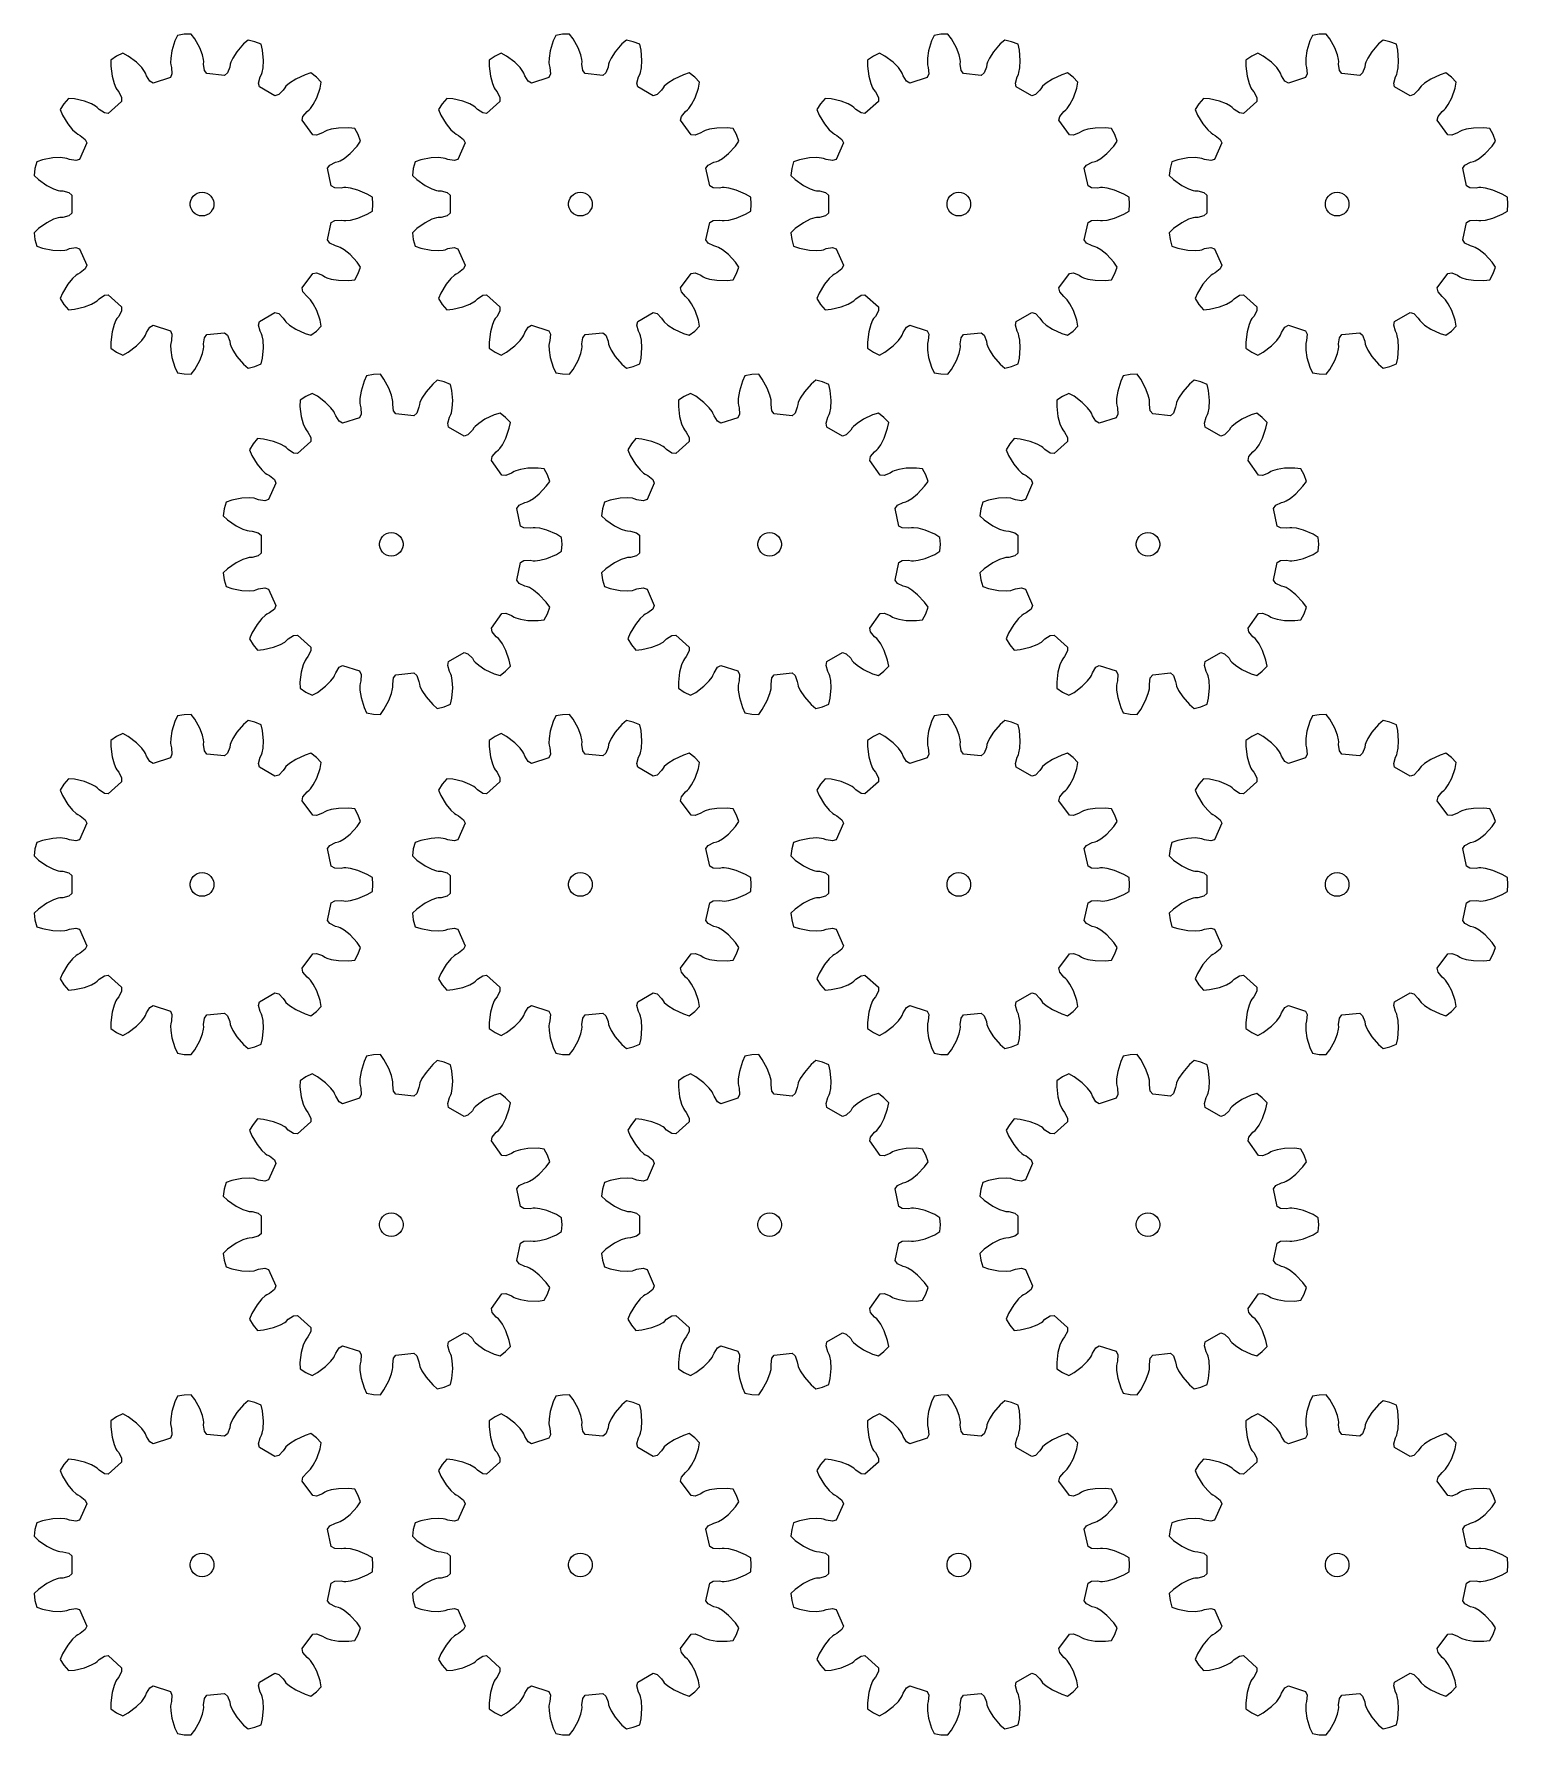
# Model space of a CAD drawing. Extents: x 0 to 187, y 0 to 216.
import ezdxf

# ---------------------------------------------------------------- set-up
doc = ezdxf.new("R2010")
doc.units = 0

msp = doc.modelspace()

# ---------------------------------------------------------------- linework, layer by layer
for p, q in [((19.91, 215.57), (19.03, 215.54)), ((20.38, 214.96), (19.91, 215.57)), ((67.85, 215.57), (66.97, 215.54)), ((68.31, 214.96), (67.85, 215.57)), ((115.79, 215.57), (114.91, 215.54)), ((116.25, 214.96), (115.79, 215.57)), ((163.73, 215.57), (162.85, 215.54)), ((164.19, 214.96), (163.73, 215.57)), ((17.46, 213.44), (17.32, 212.51)), ((17.84, 214.69), (17.46, 213.44)), ((18.16, 215.39), (17.84, 214.69)), ((19.03, 215.54), (18.16, 215.39)), ((21, 213.82), (20.38, 214.96)), ((21.34, 212.93), (21, 213.82)), ((26.55, 214.31), (25.7, 213.32)), ((27.13, 214.81), (26.55, 214.31)), ((27.98, 214.6), (27.13, 214.81)), ((28.8, 214.27), (27.98, 214.6)), ((28.97, 213.52), (28.8, 214.27)), ((29.08, 212.22), (28.97, 213.52)), ((65.4, 213.44), (65.26, 212.51)), ((65.78, 214.69), (65.4, 213.44)), ((66.1, 215.39), (65.78, 214.69)), ((66.97, 215.54), (66.1, 215.39)), ((68.94, 213.82), (68.31, 214.96)), ((69.28, 212.93), (68.94, 213.82)), ((74.49, 214.31), (73.64, 213.32)), ((75.07, 214.81), (74.49, 214.31)), ((75.92, 214.6), (75.07, 214.81)), ((76.74, 214.27), (75.92, 214.6)), ((76.91, 213.52), (76.74, 214.27)), ((77.02, 212.22), (76.91, 213.52)), ((113.34, 213.44), (113.2, 212.51)), ((113.72, 214.69), (113.34, 213.44)), ((114.04, 215.39), (113.72, 214.69)), ((114.91, 215.54), (114.04, 215.39)), ((116.88, 213.82), (116.25, 214.96)), ((117.22, 212.93), (116.88, 213.82)), ((122.43, 214.31), (121.58, 213.32)), ((123.01, 214.81), (122.43, 214.31)), ((123.86, 214.6), (123.01, 214.81)), ((124.68, 214.27), (123.86, 214.6)), ((124.85, 213.52), (124.68, 214.27)), ((124.96, 212.22), (124.85, 213.52)), ((161.28, 213.44), (161.14, 212.51)), ((161.66, 214.69), (161.28, 213.44)), ((161.98, 215.39), (161.66, 214.69)), ((162.85, 215.54), (161.98, 215.39)), ((164.82, 213.82), (164.19, 214.96)), ((165.16, 212.93), (164.82, 213.82)), ((170.37, 214.31), (169.52, 213.32)), ((170.95, 214.81), (170.37, 214.31)), ((171.8, 214.6), (170.95, 214.81)), ((172.62, 214.27), (171.8, 214.6)), ((172.79, 213.52), (172.62, 214.27)), ((172.9, 212.22), (172.79, 213.52)), ((9.74, 212.27), (9.73, 211.5)), ((9.73, 211.5), (9.89, 210.21)), ((10.47, 212.76), (9.74, 212.27)), ((11.26, 213.15), (10.47, 212.76)), ((11.94, 212.77), (11.26, 213.15)), ((12.98, 211.99), (11.94, 212.77)), ((13.64, 211.31), (12.98, 211.99)), ((14, 210.84), (13.64, 211.31)), ((17.32, 212.51), (17.31, 211.91)), ((17.31, 211.91), (17.34, 211.67)), ((17.34, 211.67), (17.43, 211.32)), ((17.43, 211.32), (17.48, 210.52)), ((21.48, 212.35), (21.34, 212.93)), ((21.5, 212.11), (21.48, 212.35)), ((21.48, 211.74), (21.5, 212.11)), ((21.59, 210.95), (21.48, 211.74)), ((24.8, 211.39), (24.52, 210.64)), ((24.86, 211.75), (24.8, 211.39)), ((24.93, 211.99), (24.86, 211.75)), ((25.18, 212.53), (24.93, 211.99)), ((25.7, 213.32), (25.18, 212.53)), ((28.92, 210.69), (29.03, 211.28)), ((29.03, 211.28), (29.08, 212.22)), ((57.68, 212.27), (57.67, 211.5)), ((57.67, 211.5), (57.83, 210.21)), ((58.41, 212.76), (57.68, 212.27)), ((59.2, 213.15), (58.41, 212.76)), ((59.88, 212.77), (59.2, 213.15)), ((60.91, 211.99), (59.88, 212.77)), ((61.58, 211.31), (60.91, 211.99)), ((61.94, 210.84), (61.58, 211.31)), ((65.26, 212.51), (65.25, 211.91)), ((65.25, 211.91), (65.28, 211.67)), ((65.28, 211.67), (65.37, 211.32)), ((65.37, 211.32), (65.42, 210.52)), ((69.41, 212.35), (69.28, 212.93)), ((69.44, 212.11), (69.41, 212.35)), ((69.42, 211.74), (69.44, 212.11)), ((69.53, 210.95), (69.42, 211.74)), ((72.74, 211.39), (72.46, 210.64)), ((72.8, 211.75), (72.74, 211.39)), ((72.87, 211.99), (72.8, 211.75)), ((73.12, 212.53), (72.87, 211.99)), ((73.64, 213.32), (73.12, 212.53)), ((76.86, 210.69), (76.97, 211.28)), ((76.97, 211.28), (77.02, 212.22)), ((105.62, 212.27), (105.61, 211.5)), ((105.61, 211.5), (105.77, 210.21)), ((106.35, 212.76), (105.62, 212.27)), ((107.14, 213.15), (106.35, 212.76)), ((107.82, 212.77), (107.14, 213.15)), ((108.85, 211.99), (107.82, 212.77)), ((109.52, 211.31), (108.85, 211.99)), ((109.88, 210.84), (109.52, 211.31)), ((113.2, 212.51), (113.19, 211.91)), ((113.19, 211.91), (113.22, 211.67)), ((113.22, 211.67), (113.31, 211.32)), ((113.31, 211.32), (113.36, 210.52)), ((117.35, 212.35), (117.22, 212.93)), ((117.38, 212.11), (117.35, 212.35)), ((117.36, 211.74), (117.38, 212.11)), ((117.47, 210.95), (117.36, 211.74)), ((120.68, 211.39), (120.4, 210.64)), ((120.74, 211.75), (120.68, 211.39)), ((120.81, 211.99), (120.74, 211.75)), ((121.06, 212.53), (120.81, 211.99)), ((121.58, 213.32), (121.06, 212.53)), ((124.8, 210.69), (124.91, 211.28)), ((124.91, 211.28), (124.96, 212.22)), ((153.56, 212.27), (153.55, 211.5)), ((153.55, 211.5), (153.71, 210.21)), ((154.29, 212.76), (153.56, 212.27)), ((155.08, 213.15), (154.29, 212.76)), ((155.76, 212.77), (155.08, 213.15)), ((156.79, 211.99), (155.76, 212.77)), ((157.46, 211.31), (156.79, 211.99)), ((157.82, 210.84), (157.46, 211.31)), ((161.14, 212.51), (161.13, 211.91)), ((161.13, 211.91), (161.16, 211.67)), ((161.16, 211.67), (161.25, 211.32)), ((161.25, 211.32), (161.3, 210.52)), ((165.29, 212.35), (165.16, 212.93)), ((165.32, 212.11), (165.29, 212.35)), ((165.3, 211.74), (165.32, 212.11)), ((165.41, 210.95), (165.3, 211.74)), ((168.62, 211.39), (168.34, 210.64)), ((168.68, 211.75), (168.62, 211.39)), ((168.75, 211.99), (168.68, 211.75)), ((169, 212.53), (168.75, 211.99)), ((169.52, 213.32), (169, 212.53)), ((172.74, 210.69), (172.85, 211.28)), ((172.85, 211.28), (172.9, 212.22)), ((9.89, 210.21), (10.14, 209.29)), ((10.14, 209.29), (10.37, 208.74)), ((14.12, 210.62), (14, 210.84)), ((14.25, 210.28), (14.12, 210.62)), ((14.68, 209.61), (14.25, 210.28)), ((15.11, 209.36), (14.68, 209.61)), ((17.28, 210.06), (15.11, 209.36)), ((17.48, 210.52), (17.28, 210.06)), ((21.89, 210.55), (21.59, 210.95)), ((24.15, 210.31), (21.89, 210.55)), ((24.52, 210.64), (24.15, 210.31)), ((28.46, 209.36), (28.67, 210.13)), ((28.56, 208.88), (28.46, 209.36)), ((28.67, 210.13), (28.84, 210.46)), ((28.84, 210.46), (28.92, 210.69)), ((32.37, 209.35), (31.92, 208.95)), ((33.17, 209.86), (32.37, 209.35)), ((34.35, 210.42), (33.17, 209.86)), ((35.08, 210.64), (34.35, 210.42)), ((35.78, 210.1), (35.08, 210.64)), ((36.39, 209.47), (35.78, 210.1)), ((36.24, 208.71), (36.39, 209.47)), ((57.83, 210.21), (58.08, 209.29)), ((58.08, 209.29), (58.31, 208.74)), ((62.06, 210.62), (61.94, 210.84)), ((62.19, 210.28), (62.06, 210.62)), ((62.62, 209.61), (62.19, 210.28)), ((63.05, 209.36), (62.62, 209.61)), ((65.22, 210.06), (63.05, 209.36)), ((65.42, 210.52), (65.22, 210.06)), ((69.83, 210.55), (69.53, 210.95)), ((72.09, 210.31), (69.83, 210.55)), ((72.46, 210.64), (72.09, 210.31)), ((76.4, 209.36), (76.61, 210.13)), ((76.5, 208.88), (76.4, 209.36)), ((76.61, 210.13), (76.78, 210.46)), ((76.78, 210.46), (76.86, 210.69)), ((80.31, 209.35), (79.86, 208.95)), ((81.11, 209.86), (80.31, 209.35)), ((82.29, 210.42), (81.11, 209.86)), ((83.02, 210.64), (82.29, 210.42)), ((83.72, 210.1), (83.02, 210.64)), ((84.33, 209.47), (83.72, 210.1)), ((84.18, 208.71), (84.33, 209.47)), ((105.77, 210.21), (106.02, 209.29)), ((106.02, 209.29), (106.25, 208.74)), ((110, 210.62), (109.88, 210.84)), ((110.13, 210.28), (110, 210.62)), ((110.56, 209.61), (110.13, 210.28)), ((110.99, 209.36), (110.56, 209.61)), ((113.16, 210.06), (110.99, 209.36)), ((113.36, 210.52), (113.16, 210.06)), ((117.77, 210.55), (117.47, 210.95)), ((120.03, 210.31), (117.77, 210.55)), ((120.4, 210.64), (120.03, 210.31)), ((124.34, 209.36), (124.55, 210.13)), ((124.44, 208.88), (124.34, 209.36)), ((124.55, 210.13), (124.72, 210.46)), ((124.72, 210.46), (124.8, 210.69)), ((128.25, 209.35), (127.8, 208.95)), ((129.05, 209.86), (128.25, 209.35)), ((130.23, 210.42), (129.05, 209.86)), ((130.96, 210.64), (130.23, 210.42)), ((131.66, 210.1), (130.96, 210.64)), ((132.27, 209.47), (131.66, 210.1)), ((132.12, 208.71), (132.27, 209.47)), ((153.71, 210.21), (153.96, 209.29)), ((153.96, 209.29), (154.19, 208.74)), ((157.94, 210.62), (157.82, 210.84)), ((158.07, 210.28), (157.94, 210.62)), ((158.5, 209.61), (158.07, 210.28)), ((158.93, 209.36), (158.5, 209.61)), ((161.1, 210.06), (158.93, 209.36)), ((161.3, 210.52), (161.1, 210.06)), ((165.71, 210.55), (165.41, 210.95)), ((167.97, 210.31), (165.71, 210.55)), ((168.34, 210.64), (167.97, 210.31)), ((172.28, 209.36), (172.49, 210.13)), ((172.38, 208.88), (172.28, 209.36)), ((172.49, 210.13), (172.66, 210.46)), ((172.66, 210.46), (172.74, 210.69)), ((176.19, 209.35), (175.74, 208.95)), ((176.99, 209.86), (176.19, 209.35)), ((178.17, 210.42), (176.99, 209.86)), ((178.9, 210.64), (178.17, 210.42)), ((179.6, 210.1), (178.9, 210.64)), ((180.21, 209.47), (179.6, 210.1)), ((180.06, 208.71), (180.21, 209.47)), ((4.35, 207.41), (3.78, 206.74)), ((5.12, 207.34), (4.35, 207.41)), ((6.38, 207.05), (5.12, 207.34)), ((7.27, 206.71), (6.38, 207.05)), ((11.1, 207.04), (9.41, 205.52)), ((10.37, 208.74), (10.5, 208.53)), ((10.5, 208.53), (10.73, 208.25)), ((10.73, 208.25), (11.1, 207.54)), ((11.1, 207.54), (11.1, 207.04)), ((30.53, 207.74), (28.56, 208.88)), ((31, 207.89), (30.53, 207.74)), ((31.57, 208.46), (31, 207.89)), ((31.77, 208.77), (31.57, 208.46)), ((31.92, 208.95), (31.77, 208.77)), ((35.38, 206.64), (35.82, 207.48)), ((35.82, 207.48), (36.24, 208.71)), ((52.29, 207.41), (51.72, 206.74)), ((53.06, 207.34), (52.29, 207.41)), ((54.32, 207.05), (53.06, 207.34)), ((55.21, 206.71), (54.32, 207.05)), ((59.04, 207.04), (57.35, 205.52)), ((58.31, 208.74), (58.44, 208.53)), ((58.44, 208.53), (58.67, 208.25)), ((58.67, 208.25), (59.04, 207.54)), ((59.04, 207.54), (59.04, 207.04)), ((78.47, 207.74), (76.5, 208.88)), ((78.94, 207.89), (78.47, 207.74)), ((79.51, 208.46), (78.94, 207.89)), ((79.71, 208.77), (79.51, 208.46)), ((79.86, 208.95), (79.71, 208.77)), ((83.32, 206.64), (83.76, 207.48)), ((83.76, 207.48), (84.18, 208.71)), ((100.23, 207.41), (99.66, 206.74)), ((101, 207.34), (100.23, 207.41)), ((102.26, 207.05), (101, 207.34)), ((103.15, 206.71), (102.26, 207.05)), ((106.98, 207.04), (105.29, 205.52)), ((106.25, 208.74), (106.38, 208.53)), ((106.38, 208.53), (106.61, 208.25)), ((106.61, 208.25), (106.98, 207.54)), ((106.98, 207.54), (106.98, 207.04)), ((126.41, 207.74), (124.44, 208.88)), ((126.88, 207.89), (126.41, 207.74)), ((127.45, 208.46), (126.88, 207.89)), ((127.65, 208.77), (127.45, 208.46)), ((127.8, 208.95), (127.65, 208.77)), ((131.26, 206.64), (131.69, 207.48)), ((131.69, 207.48), (132.12, 208.71)), ((148.17, 207.41), (147.6, 206.74)), ((148.94, 207.34), (148.17, 207.41)), ((150.2, 207.05), (148.94, 207.34)), ((151.09, 206.71), (150.2, 207.05)), ((154.92, 207.04), (153.23, 205.52)), ((154.19, 208.74), (154.32, 208.53)), ((154.32, 208.53), (154.55, 208.25)), ((154.55, 208.25), (154.92, 207.54)), ((154.92, 207.54), (154.92, 207.04)), ((174.35, 207.74), (172.38, 208.88)), ((174.82, 207.89), (174.35, 207.74)), ((175.39, 208.46), (174.82, 207.89)), ((175.58, 208.77), (175.39, 208.46)), ((175.74, 208.95), (175.58, 208.77)), ((179.2, 206.64), (179.63, 207.48)), ((179.63, 207.48), (180.06, 208.71)), ((3.78, 206.74), (3.32, 205.99)), ((3.32, 205.99), (3.62, 205.28)), ((3.62, 205.28), (4.29, 204.17)), ((7.79, 206.42), (7.27, 206.71)), ((7.99, 206.27), (7.79, 206.42)), ((8.24, 206.01), (7.99, 206.27)), ((8.91, 205.57), (8.24, 206.01)), ((9.41, 205.52), (8.91, 205.57)), ((33.98, 204.64), (34.08, 205.12)), ((34.08, 205.12), (34.59, 205.74)), ((34.59, 205.74), (34.87, 205.97)), ((34.87, 205.97), (35.04, 206.15)), ((35.04, 206.15), (35.38, 206.64)), ((51.72, 206.74), (51.26, 205.99)), ((51.26, 205.99), (51.56, 205.28)), ((51.56, 205.28), (52.23, 204.17)), ((55.73, 206.42), (55.21, 206.71)), ((55.92, 206.27), (55.73, 206.42)), ((56.18, 206.01), (55.92, 206.27)), ((56.85, 205.57), (56.18, 206.01)), ((57.35, 205.52), (56.85, 205.57)), ((81.92, 204.64), (82.02, 205.12)), ((82.02, 205.12), (82.53, 205.74)), ((82.53, 205.74), (82.81, 205.97)), ((82.81, 205.97), (82.98, 206.15)), ((82.98, 206.15), (83.32, 206.64)), ((99.66, 206.74), (99.2, 205.99)), ((99.2, 205.99), (99.5, 205.28)), ((99.5, 205.28), (100.17, 204.17)), ((103.67, 206.42), (103.15, 206.71)), ((103.86, 206.27), (103.67, 206.42)), ((104.12, 206.01), (103.86, 206.27)), ((104.79, 205.57), (104.12, 206.01)), ((105.29, 205.52), (104.79, 205.57)), ((129.86, 204.64), (129.96, 205.12)), ((129.96, 205.12), (130.47, 205.74)), ((130.47, 205.74), (130.75, 205.97)), ((130.75, 205.97), (130.92, 206.15)), ((130.92, 206.15), (131.26, 206.64)), ((147.6, 206.74), (147.14, 205.99)), ((147.14, 205.99), (147.44, 205.28)), ((147.44, 205.28), (148.11, 204.17)), ((151.61, 206.42), (151.09, 206.71)), ((151.8, 206.27), (151.61, 206.42)), ((152.06, 206.01), (151.8, 206.27)), ((152.73, 205.57), (152.06, 206.01)), ((153.23, 205.52), (152.73, 205.57)), ((177.8, 204.64), (177.9, 205.12)), ((177.9, 205.12), (178.41, 205.74)), ((178.41, 205.74), (178.69, 205.97)), ((178.69, 205.97), (178.86, 206.15)), ((178.86, 206.15), (179.2, 206.64)), ((4.29, 204.17), (4.89, 203.43)), ((4.89, 203.43), (5.33, 203.03)), ((5.33, 203.03), (5.53, 202.89)), ((5.53, 202.89), (5.85, 202.72)), ((5.85, 202.72), (6.48, 202.22)), ((35.31, 202.79), (33.98, 204.64)), ((35.81, 202.74), (35.31, 202.79)), ((36.55, 203.03), (35.81, 202.74)), ((36.86, 203.23), (36.55, 203.03)), ((37.08, 203.34), (36.86, 203.23)), ((37.65, 203.51), (37.08, 203.34)), ((38.59, 203.66), (37.65, 203.51)), ((39.89, 203.69), (38.59, 203.66)), ((40.65, 203.6), (39.89, 203.69)), ((41.07, 202.82), (40.65, 203.6)), ((41.37, 201.99), (41.07, 202.82)), ((52.23, 204.17), (52.83, 203.43)), ((52.83, 203.43), (53.27, 203.03)), ((53.27, 203.03), (53.47, 202.89)), ((53.47, 202.89), (53.79, 202.72)), ((53.79, 202.72), (54.42, 202.22)), ((83.25, 202.79), (81.92, 204.64)), ((83.75, 202.74), (83.25, 202.79)), ((84.49, 203.03), (83.75, 202.74)), ((84.8, 203.23), (84.49, 203.03)), ((85.02, 203.34), (84.8, 203.23)), ((85.59, 203.51), (85.02, 203.34)), ((86.53, 203.66), (85.59, 203.51)), ((87.83, 203.69), (86.53, 203.66)), ((88.59, 203.6), (87.83, 203.69)), ((89.01, 202.82), (88.59, 203.6)), ((89.31, 201.99), (89.01, 202.82)), ((100.17, 204.17), (100.77, 203.43)), ((100.77, 203.43), (101.21, 203.03)), ((101.21, 203.03), (101.41, 202.89)), ((101.41, 202.89), (101.73, 202.72)), ((101.73, 202.72), (102.36, 202.22)), ((131.19, 202.79), (129.86, 204.64)), ((131.69, 202.74), (131.19, 202.79)), ((132.43, 203.03), (131.69, 202.74)), ((132.74, 203.23), (132.43, 203.03)), ((132.96, 203.34), (132.74, 203.23)), ((133.53, 203.51), (132.96, 203.34)), ((134.47, 203.66), (133.53, 203.51)), ((135.77, 203.69), (134.47, 203.66)), ((136.53, 203.6), (135.77, 203.69)), ((136.95, 202.82), (136.53, 203.6)), ((137.25, 201.99), (136.95, 202.82)), ((148.11, 204.17), (148.71, 203.43)), ((148.71, 203.43), (149.15, 203.03)), ((149.15, 203.03), (149.35, 202.89)), ((149.35, 202.89), (149.67, 202.72)), ((149.67, 202.72), (150.3, 202.22)), ((179.13, 202.79), (177.8, 204.64)), ((179.63, 202.74), (179.13, 202.79)), ((180.37, 203.03), (179.63, 202.74)), ((180.68, 203.23), (180.37, 203.03)), ((180.9, 203.34), (180.68, 203.23)), ((181.47, 203.51), (180.9, 203.34)), ((182.41, 203.66), (181.47, 203.51)), ((183.71, 203.69), (182.41, 203.66)), ((184.47, 203.6), (183.71, 203.69)), ((184.89, 202.82), (184.47, 203.6)), ((185.19, 201.99), (184.89, 202.82)), ((6.68, 201.77), (5.76, 199.69)), ((6.48, 202.22), (6.68, 201.77)), ((40.04, 200.41), (40.93, 201.36)), ((40.93, 201.36), (41.37, 201.99)), ((54.62, 201.77), (53.7, 199.69)), ((54.42, 202.22), (54.62, 201.77)), ((87.98, 200.41), (88.87, 201.36)), ((88.87, 201.36), (89.31, 201.99)), ((102.56, 201.77), (101.64, 199.69)), ((102.36, 202.22), (102.56, 201.77)), ((135.92, 200.41), (136.81, 201.36)), ((136.81, 201.36), (137.25, 201.99)), ((150.5, 201.77), (149.58, 199.69)), ((150.3, 202.22), (150.5, 201.77)), ((183.86, 200.41), (184.75, 201.36)), ((184.75, 201.36), (185.19, 201.99)), ((0.12, 198.52), (0, 197.64)), ((0.37, 199.36), (0.12, 198.52)), ((1.09, 199.61), (0.37, 199.36)), ((2.37, 199.86), (1.09, 199.61)), ((3.32, 199.91), (2.37, 199.86)), ((3.91, 199.85), (3.32, 199.91)), ((4.15, 199.8), (3.91, 199.85)), ((4.49, 199.66), (4.15, 199.8)), ((5.28, 199.53), (4.49, 199.66)), ((5.76, 199.69), (5.28, 199.53)), ((37.2, 198.56), (37.49, 198.96)), ((37.67, 196.33), (37.2, 198.56)), ((37.49, 198.96), (38.21, 199.32)), ((38.21, 199.32), (38.56, 199.41)), ((38.56, 199.41), (38.79, 199.51)), ((38.79, 199.51), (39.3, 199.81)), ((39.3, 199.81), (40.04, 200.41)), ((48.06, 198.52), (47.94, 197.64)), ((48.31, 199.36), (48.06, 198.52)), ((49.03, 199.61), (48.31, 199.36)), ((50.31, 199.86), (49.03, 199.61)), ((51.26, 199.91), (50.31, 199.86)), ((51.85, 199.85), (51.26, 199.91)), ((52.09, 199.8), (51.85, 199.85)), ((52.43, 199.66), (52.09, 199.8)), ((53.22, 199.53), (52.43, 199.66)), ((53.7, 199.69), (53.22, 199.53)), ((85.14, 198.56), (85.43, 198.96)), ((85.61, 196.33), (85.14, 198.56)), ((85.43, 198.96), (86.15, 199.32)), ((86.15, 199.32), (86.5, 199.41)), ((86.5, 199.41), (86.73, 199.51)), ((86.73, 199.51), (87.24, 199.81)), ((87.24, 199.81), (87.98, 200.41)), ((96, 198.52), (95.88, 197.64)), ((96.25, 199.36), (96, 198.52)), ((96.97, 199.61), (96.25, 199.36)), ((98.25, 199.86), (96.97, 199.61)), ((99.2, 199.91), (98.25, 199.86)), ((99.79, 199.85), (99.2, 199.91)), ((100.03, 199.8), (99.79, 199.85)), ((100.37, 199.66), (100.03, 199.8)), ((101.16, 199.53), (100.37, 199.66)), ((101.64, 199.69), (101.16, 199.53)), ((133.08, 198.56), (133.37, 198.96)), ((133.55, 196.33), (133.08, 198.56)), ((133.37, 198.96), (134.09, 199.32)), ((134.09, 199.32), (134.44, 199.41)), ((134.44, 199.41), (134.67, 199.51)), ((134.67, 199.51), (135.18, 199.81)), ((135.18, 199.81), (135.92, 200.41)), ((143.94, 198.52), (143.82, 197.64)), ((144.18, 199.36), (143.94, 198.52)), ((144.91, 199.61), (144.18, 199.36)), ((146.19, 199.86), (144.91, 199.61)), ((147.14, 199.91), (146.19, 199.86)), ((147.73, 199.85), (147.14, 199.91)), ((147.97, 199.8), (147.73, 199.85)), ((148.31, 199.66), (147.97, 199.8)), ((149.1, 199.53), (148.31, 199.66)), ((149.58, 199.69), (149.1, 199.53)), ((181.02, 198.56), (181.31, 198.96)), ((181.49, 196.33), (181.02, 198.56)), ((181.31, 198.96), (182.03, 199.32)), ((182.03, 199.32), (182.38, 199.41)), ((182.38, 199.41), (182.61, 199.51)), ((182.61, 199.51), (183.12, 199.81)), ((183.12, 199.81), (183.86, 200.41)), ((0, 197.64), (0.56, 197.12)), ((0.56, 197.12), (1.63, 196.37)), ((1.63, 196.37), (2.48, 195.95)), ((38.1, 196.08), (37.67, 196.33)), ((47.94, 197.64), (48.5, 197.12)), ((48.5, 197.12), (49.57, 196.37)), ((49.57, 196.37), (50.42, 195.95)), ((86.04, 196.08), (85.61, 196.33)), ((95.88, 197.64), (96.44, 197.12)), ((96.44, 197.12), (97.51, 196.37)), ((97.51, 196.37), (98.36, 195.95)), ((133.98, 196.08), (133.55, 196.33)), ((143.82, 197.64), (144.38, 197.12)), ((144.38, 197.12), (145.45, 196.37)), ((145.45, 196.37), (146.3, 195.95)), ((181.92, 196.08), (181.49, 196.33)), ((2.48, 195.95), (3.04, 195.75)), ((3.04, 195.75), (3.28, 195.71)), ((3.28, 195.71), (3.65, 195.69)), ((3.65, 195.69), (4.42, 195.49)), ((4.42, 195.49), (4.79, 195.15)), ((4.79, 195.15), (4.79, 192.88)), ((19.8, 194.17), (19.87, 194.48)), ((19.8, 193.86), (19.8, 194.17)), ((19.87, 194.48), (20, 194.77)), ((20, 194.77), (20.18, 195.02)), ((20.18, 195.02), (20.41, 195.23)), ((20.41, 195.23), (20.68, 195.39)), ((20.68, 195.39), (20.98, 195.48)), ((20.98, 195.48), (21.29, 195.52)), ((21.29, 195.52), (21.61, 195.48)), ((21.61, 195.48), (21.9, 195.39)), ((21.9, 195.39), (22.18, 195.23)), ((22.18, 195.23), (22.41, 195.02)), ((22.41, 195.02), (22.59, 194.77)), ((22.59, 194.77), (22.72, 194.48)), ((22.72, 194.48), (22.79, 194.17)), ((22.79, 194.17), (22.79, 193.86)), ((38.9, 196.05), (38.1, 196.08)), ((39.27, 196.11), (38.9, 196.05)), ((39.51, 196.11), (39.27, 196.11)), ((40.1, 196.04), (39.51, 196.11)), ((41.02, 195.8), (40.1, 196.04)), ((42.22, 195.29), (41.02, 195.8)), ((42.88, 194.89), (42.22, 195.29)), ((42.94, 194.02), (42.88, 194.89)), ((42.88, 193.14), (42.94, 194.02)), ((50.42, 195.95), (50.98, 195.75)), ((50.98, 195.75), (51.22, 195.71)), ((51.22, 195.71), (51.59, 195.69)), ((51.59, 195.69), (52.36, 195.49)), ((52.36, 195.49), (52.73, 195.15)), ((52.73, 195.15), (52.73, 192.88)), ((67.74, 194.17), (67.81, 194.48)), ((67.74, 193.86), (67.74, 194.17)), ((67.81, 194.48), (67.94, 194.77)), ((67.94, 194.77), (68.12, 195.02)), ((68.12, 195.02), (68.35, 195.23)), ((68.35, 195.23), (68.62, 195.39)), ((68.62, 195.39), (68.92, 195.48)), ((68.92, 195.48), (69.23, 195.52)), ((69.23, 195.52), (69.55, 195.48)), ((69.55, 195.48), (69.84, 195.39)), ((69.84, 195.39), (70.12, 195.23)), ((70.12, 195.23), (70.35, 195.02)), ((70.35, 195.02), (70.53, 194.77)), ((70.53, 194.77), (70.66, 194.48)), ((70.66, 194.48), (70.73, 194.17)), ((70.73, 194.17), (70.73, 193.86)), ((86.84, 196.05), (86.04, 196.08)), ((87.21, 196.11), (86.84, 196.05)), ((87.45, 196.11), (87.21, 196.11)), ((88.04, 196.04), (87.45, 196.11)), ((88.96, 195.8), (88.04, 196.04)), ((90.16, 195.29), (88.96, 195.8)), ((90.82, 194.89), (90.16, 195.29)), ((90.88, 194.02), (90.82, 194.89)), ((90.82, 193.14), (90.88, 194.02)), ((98.36, 195.95), (98.92, 195.75)), ((98.92, 195.75), (99.16, 195.71)), ((99.16, 195.71), (99.53, 195.69)), ((99.53, 195.69), (100.3, 195.49)), ((100.3, 195.49), (100.67, 195.15)), ((100.67, 195.15), (100.67, 192.88)), ((115.68, 194.17), (115.75, 194.48)), ((115.68, 193.86), (115.68, 194.17)), ((115.75, 194.48), (115.88, 194.77)), ((115.88, 194.77), (116.06, 195.02)), ((116.06, 195.02), (116.29, 195.23)), ((116.29, 195.23), (116.56, 195.39)), ((116.56, 195.39), (116.86, 195.48)), ((116.86, 195.48), (117.17, 195.52)), ((117.17, 195.52), (117.49, 195.48)), ((117.49, 195.48), (117.78, 195.39)), ((117.78, 195.39), (118.06, 195.23)), ((118.06, 195.23), (118.29, 195.02)), ((118.29, 195.02), (118.47, 194.77)), ((118.47, 194.77), (118.6, 194.48)), ((118.6, 194.48), (118.67, 194.17)), ((118.67, 194.17), (118.67, 193.86)), ((134.78, 196.05), (133.98, 196.08)), ((135.14, 196.11), (134.78, 196.05)), ((135.39, 196.11), (135.14, 196.11)), ((135.98, 196.04), (135.39, 196.11)), ((136.9, 195.8), (135.98, 196.04)), ((138.1, 195.29), (136.9, 195.8)), ((138.76, 194.89), (138.1, 195.29)), ((138.82, 194.02), (138.76, 194.89)), ((138.76, 193.14), (138.82, 194.02)), ((146.3, 195.95), (146.86, 195.75)), ((146.86, 195.75), (147.1, 195.71)), ((147.1, 195.71), (147.47, 195.69)), ((147.47, 195.69), (148.24, 195.49)), ((148.24, 195.49), (148.61, 195.15)), ((148.61, 195.15), (148.61, 192.88)), ((163.62, 194.17), (163.69, 194.48)), ((163.62, 193.86), (163.62, 194.17)), ((163.69, 194.48), (163.82, 194.77)), ((163.82, 194.77), (164, 195.02)), ((164, 195.02), (164.23, 195.23)), ((164.23, 195.23), (164.5, 195.39)), ((164.5, 195.39), (164.8, 195.48)), ((164.8, 195.48), (165.11, 195.52)), ((165.11, 195.52), (165.43, 195.48)), ((165.43, 195.48), (165.72, 195.39)), ((165.72, 195.39), (166, 195.23)), ((166, 195.23), (166.23, 195.02)), ((166.23, 195.02), (166.41, 194.77)), ((166.41, 194.77), (166.54, 194.48)), ((166.54, 194.48), (166.61, 194.17)), ((166.61, 194.17), (166.61, 193.86)), ((182.72, 196.05), (181.92, 196.08)), ((183.08, 196.11), (182.72, 196.05)), ((183.33, 196.11), (183.08, 196.11)), ((183.92, 196.04), (183.33, 196.11)), ((184.84, 195.8), (183.92, 196.04)), ((186.04, 195.29), (184.84, 195.8)), ((186.7, 194.89), (186.04, 195.29)), ((186.76, 194.02), (186.7, 194.89)), ((186.7, 193.14), (186.76, 194.02)), ((2.48, 192.09), (1.63, 191.66)), ((3.04, 192.28), (2.48, 192.09)), ((3.28, 192.32), (3.04, 192.28)), ((3.65, 192.34), (3.28, 192.32)), ((4.42, 192.54), (3.65, 192.34)), ((4.79, 192.88), (4.42, 192.54)), ((19.87, 193.55), (19.8, 193.86)), ((20, 193.27), (19.87, 193.55)), ((20.18, 193.01), (20, 193.27)), ((20.41, 192.8), (20.18, 193.01)), ((20.68, 192.64), (20.41, 192.8)), ((20.98, 192.55), (20.68, 192.64)), ((21.29, 192.52), (20.98, 192.55)), ((21.61, 192.55), (21.29, 192.52)), ((21.9, 192.64), (21.61, 192.55)), ((22.18, 192.8), (21.9, 192.64)), ((22.41, 193.01), (22.18, 192.8)), ((22.59, 193.27), (22.41, 193.01)), ((22.72, 193.55), (22.59, 193.27)), ((22.79, 193.86), (22.72, 193.55)), ((37.67, 191.7), (38.1, 191.95)), ((38.1, 191.95), (38.9, 191.98)), ((38.9, 191.98), (39.27, 191.92)), ((39.27, 191.92), (39.51, 191.92)), ((39.51, 191.92), (40.1, 191.99)), ((40.1, 191.99), (41.02, 192.23)), ((41.02, 192.23), (42.22, 192.74)), ((42.22, 192.74), (42.88, 193.14)), ((50.42, 192.09), (49.57, 191.66)), ((50.98, 192.28), (50.42, 192.09)), ((51.22, 192.32), (50.98, 192.28)), ((51.59, 192.34), (51.22, 192.32)), ((52.36, 192.54), (51.59, 192.34)), ((52.73, 192.88), (52.36, 192.54)), ((67.81, 193.55), (67.74, 193.86)), ((67.94, 193.27), (67.81, 193.55)), ((68.12, 193.01), (67.94, 193.27)), ((68.35, 192.8), (68.12, 193.01)), ((68.62, 192.64), (68.35, 192.8)), ((68.92, 192.55), (68.62, 192.64)), ((69.23, 192.52), (68.92, 192.55)), ((69.55, 192.55), (69.23, 192.52)), ((69.84, 192.64), (69.55, 192.55)), ((70.12, 192.8), (69.84, 192.64)), ((70.35, 193.01), (70.12, 192.8)), ((70.53, 193.27), (70.35, 193.01)), ((70.66, 193.55), (70.53, 193.27)), ((70.73, 193.86), (70.66, 193.55)), ((85.61, 191.7), (86.04, 191.95)), ((86.04, 191.95), (86.84, 191.98)), ((86.84, 191.98), (87.21, 191.92)), ((87.21, 191.92), (87.45, 191.92)), ((87.45, 191.92), (88.04, 191.99)), ((88.04, 191.99), (88.96, 192.23)), ((88.96, 192.23), (90.16, 192.74)), ((90.16, 192.74), (90.82, 193.14)), ((98.36, 192.09), (97.51, 191.66)), ((98.92, 192.28), (98.36, 192.09)), ((99.16, 192.32), (98.92, 192.28)), ((99.53, 192.34), (99.16, 192.32)), ((100.3, 192.54), (99.53, 192.34)), ((100.67, 192.88), (100.3, 192.54)), ((115.75, 193.55), (115.68, 193.86)), ((115.88, 193.27), (115.75, 193.55)), ((116.06, 193.01), (115.88, 193.27)), ((116.29, 192.8), (116.06, 193.01)), ((116.56, 192.64), (116.29, 192.8)), ((116.86, 192.55), (116.56, 192.64)), ((117.17, 192.52), (116.86, 192.55)), ((117.49, 192.55), (117.17, 192.52)), ((117.78, 192.64), (117.49, 192.55)), ((118.06, 192.8), (117.78, 192.64)), ((118.29, 193.01), (118.06, 192.8)), ((118.47, 193.27), (118.29, 193.01)), ((118.6, 193.55), (118.47, 193.27)), ((118.67, 193.86), (118.6, 193.55)), ((133.55, 191.7), (133.98, 191.95)), ((133.98, 191.95), (134.78, 191.98)), ((134.78, 191.98), (135.14, 191.92)), ((135.14, 191.92), (135.39, 191.92)), ((135.39, 191.92), (135.98, 191.99)), ((135.98, 191.99), (136.9, 192.23)), ((136.9, 192.23), (138.1, 192.74)), ((138.1, 192.74), (138.76, 193.14)), ((146.3, 192.09), (145.45, 191.66)), ((146.86, 192.28), (146.3, 192.09)), ((147.1, 192.32), (146.86, 192.28)), ((147.47, 192.34), (147.1, 192.32)), ((148.24, 192.54), (147.47, 192.34)), ((148.61, 192.88), (148.24, 192.54)), ((163.69, 193.55), (163.62, 193.86)), ((163.82, 193.27), (163.69, 193.55)), ((164, 193.01), (163.82, 193.27)), ((164.23, 192.8), (164, 193.01)), ((164.5, 192.64), (164.23, 192.8)), ((164.8, 192.55), (164.5, 192.64)), ((165.11, 192.52), (164.8, 192.55)), ((165.43, 192.55), (165.11, 192.52)), ((165.72, 192.64), (165.43, 192.55)), ((166, 192.8), (165.72, 192.64)), ((166.23, 193.01), (166, 192.8)), ((166.41, 193.27), (166.23, 193.01)), ((166.54, 193.55), (166.41, 193.27)), ((166.61, 193.86), (166.54, 193.55)), ((181.49, 191.7), (181.92, 191.95)), ((181.92, 191.95), (182.72, 191.98)), ((182.72, 191.98), (183.08, 191.92)), ((183.08, 191.92), (183.33, 191.92)), ((183.33, 191.92), (183.92, 191.99)), ((183.92, 191.99), (184.84, 192.23)), ((184.84, 192.23), (186.04, 192.74)), ((186.04, 192.74), (186.7, 193.14)), ((0.56, 190.91), (0, 190.39)), ((0, 190.39), (0.12, 189.51)), ((1.63, 191.66), (0.56, 190.91)), ((37.2, 189.47), (37.67, 191.7)), ((48.5, 190.91), (47.94, 190.39)), ((47.94, 190.39), (48.06, 189.51)), ((49.57, 191.66), (48.5, 190.91)), ((85.14, 189.47), (85.61, 191.7)), ((96.44, 190.91), (95.88, 190.39)), ((95.88, 190.39), (96, 189.51)), ((97.51, 191.66), (96.44, 190.91)), ((133.08, 189.47), (133.55, 191.7)), ((144.38, 190.91), (143.82, 190.39)), ((143.82, 190.39), (143.94, 189.51)), ((145.45, 191.66), (144.38, 190.91)), ((181.02, 189.47), (181.49, 191.7)), ((0.12, 189.51), (0.37, 188.67)), ((0.37, 188.67), (1.09, 188.42)), ((1.09, 188.42), (2.37, 188.17)), ((2.37, 188.17), (3.32, 188.13)), ((3.32, 188.13), (3.91, 188.18)), ((3.91, 188.18), (4.15, 188.23)), ((4.15, 188.23), (4.49, 188.37)), ((4.49, 188.37), (5.28, 188.5)), ((5.28, 188.5), (5.76, 188.34)), ((5.76, 188.34), (6.68, 186.26)), ((37.49, 189.07), (37.2, 189.47)), ((38.21, 188.71), (37.49, 189.07)), ((38.56, 188.62), (38.21, 188.71)), ((38.79, 188.52), (38.56, 188.62)), ((39.3, 188.22), (38.79, 188.52)), ((40.04, 187.62), (39.3, 188.22)), ((40.93, 186.67), (40.04, 187.62)), ((48.06, 189.51), (48.31, 188.67)), ((48.31, 188.67), (49.03, 188.42)), ((49.03, 188.42), (50.31, 188.17)), ((50.31, 188.17), (51.26, 188.13)), ((51.26, 188.13), (51.85, 188.18)), ((51.85, 188.18), (52.09, 188.23)), ((52.09, 188.23), (52.43, 188.37)), ((52.43, 188.37), (53.22, 188.5)), ((53.22, 188.5), (53.7, 188.34)), ((53.7, 188.34), (54.62, 186.26)), ((85.43, 189.07), (85.14, 189.47)), ((86.15, 188.71), (85.43, 189.07)), ((86.5, 188.62), (86.15, 188.71)), ((86.73, 188.52), (86.5, 188.62)), ((87.24, 188.22), (86.73, 188.52)), ((87.98, 187.62), (87.24, 188.22)), ((88.87, 186.67), (87.98, 187.62)), ((96, 189.51), (96.25, 188.67)), ((96.25, 188.67), (96.97, 188.42)), ((96.97, 188.42), (98.25, 188.17)), ((98.25, 188.17), (99.2, 188.13)), ((99.2, 188.13), (99.79, 188.18)), ((99.79, 188.18), (100.03, 188.23)), ((100.03, 188.23), (100.37, 188.37)), ((100.37, 188.37), (101.16, 188.5)), ((101.16, 188.5), (101.64, 188.34)), ((101.64, 188.34), (102.56, 186.26)), ((133.37, 189.07), (133.08, 189.47)), ((134.09, 188.71), (133.37, 189.07)), ((134.44, 188.62), (134.09, 188.71)), ((134.67, 188.52), (134.44, 188.62)), ((135.18, 188.22), (134.67, 188.52)), ((135.92, 187.62), (135.18, 188.22)), ((136.81, 186.67), (135.92, 187.62)), ((143.94, 189.51), (144.18, 188.67)), ((144.18, 188.67), (144.91, 188.42)), ((144.91, 188.42), (146.19, 188.17)), ((146.19, 188.17), (147.14, 188.13)), ((147.14, 188.13), (147.73, 188.18)), ((147.73, 188.18), (147.97, 188.23)), ((147.97, 188.23), (148.31, 188.37)), ((148.31, 188.37), (149.1, 188.5)), ((149.1, 188.5), (149.58, 188.34)), ((149.58, 188.34), (150.5, 186.26)), ((181.31, 189.07), (181.02, 189.47)), ((182.03, 188.71), (181.31, 189.07)), ((182.38, 188.62), (182.03, 188.71)), ((182.61, 188.52), (182.38, 188.62)), ((183.12, 188.22), (182.61, 188.52)), ((183.86, 187.62), (183.12, 188.22)), ((184.75, 186.67), (183.86, 187.62)), ((6.48, 185.81), (5.85, 185.31)), ((6.68, 186.26), (6.48, 185.81)), ((41.37, 186.04), (40.93, 186.67)), ((41.07, 185.21), (41.37, 186.04)), ((54.42, 185.81), (53.79, 185.31)), ((54.62, 186.26), (54.42, 185.81)), ((89.31, 186.04), (88.87, 186.67)), ((89.01, 185.21), (89.31, 186.04)), ((102.36, 185.81), (101.73, 185.31)), ((102.56, 186.26), (102.36, 185.81)), ((137.25, 186.04), (136.81, 186.67)), ((136.95, 185.21), (137.25, 186.04)), ((150.3, 185.81), (149.67, 185.31)), ((150.5, 186.26), (150.3, 185.81)), ((185.19, 186.04), (184.75, 186.67)), ((184.89, 185.21), (185.19, 186.04)), ((4.29, 183.86), (3.62, 182.75)), ((4.89, 184.6), (4.29, 183.86)), ((5.33, 185), (4.89, 184.6)), ((5.53, 185.14), (5.33, 185)), ((5.85, 185.31), (5.53, 185.14)), ((33.98, 183.39), (35.31, 185.24)), ((34.08, 182.91), (33.98, 183.39)), ((35.31, 185.24), (35.81, 185.29)), ((35.81, 185.29), (36.55, 185)), ((36.55, 185), (36.86, 184.8)), ((36.86, 184.8), (37.08, 184.69)), ((37.08, 184.69), (37.65, 184.52)), ((37.65, 184.52), (38.59, 184.37)), ((38.59, 184.37), (39.89, 184.34)), ((39.89, 184.34), (40.65, 184.43)), ((40.65, 184.43), (41.07, 185.21)), ((52.23, 183.86), (51.56, 182.75)), ((52.83, 184.6), (52.23, 183.86)), ((53.27, 185), (52.83, 184.6)), ((53.47, 185.14), (53.27, 185)), ((53.79, 185.31), (53.47, 185.14)), ((81.92, 183.39), (83.25, 185.24)), ((82.02, 182.91), (81.92, 183.39)), ((83.25, 185.24), (83.75, 185.29)), ((83.75, 185.29), (84.49, 185)), ((84.49, 185), (84.8, 184.8)), ((84.8, 184.8), (85.02, 184.69)), ((85.02, 184.69), (85.59, 184.52)), ((85.59, 184.52), (86.53, 184.37)), ((86.53, 184.37), (87.83, 184.34)), ((87.83, 184.34), (88.59, 184.43)), ((88.59, 184.43), (89.01, 185.21)), ((100.17, 183.86), (99.5, 182.75)), ((100.77, 184.6), (100.17, 183.86)), ((101.21, 185), (100.77, 184.6)), ((101.41, 185.14), (101.21, 185)), ((101.73, 185.31), (101.41, 185.14)), ((129.86, 183.39), (131.19, 185.24)), ((129.96, 182.91), (129.86, 183.39)), ((131.19, 185.24), (131.69, 185.29)), ((131.69, 185.29), (132.43, 185)), ((132.43, 185), (132.74, 184.8)), ((132.74, 184.8), (132.96, 184.69)), ((132.96, 184.69), (133.53, 184.52)), ((133.53, 184.52), (134.47, 184.37)), ((134.47, 184.37), (135.77, 184.34)), ((135.77, 184.34), (136.53, 184.43)), ((136.53, 184.43), (136.95, 185.21)), ((148.11, 183.86), (147.44, 182.75)), ((148.71, 184.6), (148.11, 183.86)), ((149.15, 185), (148.71, 184.6)), ((149.35, 185.14), (149.15, 185)), ((149.67, 185.31), (149.35, 185.14)), ((177.8, 183.39), (179.13, 185.24)), ((177.9, 182.91), (177.8, 183.39)), ((179.13, 185.24), (179.63, 185.29)), ((179.63, 185.29), (180.37, 185)), ((180.37, 185), (180.68, 184.8)), ((180.68, 184.8), (180.9, 184.69)), ((180.9, 184.69), (181.47, 184.52)), ((181.47, 184.52), (182.41, 184.37)), ((182.41, 184.37), (183.71, 184.34)), ((183.71, 184.34), (184.47, 184.43)), ((184.47, 184.43), (184.89, 185.21)), ((3.62, 182.75), (3.32, 182.04)), ((3.32, 182.04), (3.78, 181.29)), ((3.78, 181.29), (4.35, 180.62)), ((6.38, 180.98), (7.27, 181.32)), ((7.27, 181.32), (7.79, 181.61)), ((7.79, 181.61), (7.99, 181.76)), ((7.99, 181.76), (8.24, 182.02)), ((8.24, 182.02), (8.91, 182.46)), ((8.91, 182.46), (9.41, 182.51)), ((9.41, 182.51), (11.1, 180.99)), ((34.59, 182.29), (34.08, 182.91)), ((34.87, 182.06), (34.59, 182.29)), ((35.04, 181.88), (34.87, 182.06)), ((35.38, 181.39), (35.04, 181.88)), ((35.82, 180.55), (35.38, 181.39)), ((51.56, 182.75), (51.26, 182.04)), ((51.26, 182.04), (51.72, 181.29)), ((51.72, 181.29), (52.29, 180.62)), ((54.32, 180.98), (55.21, 181.32)), ((55.21, 181.32), (55.73, 181.61)), ((55.73, 181.61), (55.92, 181.76)), ((55.92, 181.76), (56.18, 182.02)), ((56.18, 182.02), (56.85, 182.46)), ((56.85, 182.46), (57.35, 182.51)), ((57.35, 182.51), (59.04, 180.99)), ((82.53, 182.29), (82.02, 182.91)), ((82.81, 182.06), (82.53, 182.29)), ((82.98, 181.88), (82.81, 182.06)), ((83.32, 181.39), (82.98, 181.88)), ((83.76, 180.55), (83.32, 181.39)), ((99.5, 182.75), (99.2, 182.04)), ((99.2, 182.04), (99.66, 181.29)), ((99.66, 181.29), (100.23, 180.62)), ((102.26, 180.98), (103.15, 181.32)), ((103.15, 181.32), (103.67, 181.61)), ((103.67, 181.61), (103.86, 181.76)), ((103.86, 181.76), (104.12, 182.02)), ((104.12, 182.02), (104.79, 182.46)), ((104.79, 182.46), (105.29, 182.51)), ((105.29, 182.51), (106.98, 180.99)), ((130.47, 182.29), (129.96, 182.91)), ((130.75, 182.06), (130.47, 182.29)), ((130.92, 181.88), (130.75, 182.06)), ((131.26, 181.39), (130.92, 181.88)), ((131.69, 180.55), (131.26, 181.39)), ((147.44, 182.75), (147.14, 182.04)), ((147.14, 182.04), (147.6, 181.29)), ((147.6, 181.29), (148.17, 180.62)), ((150.2, 180.98), (151.09, 181.32)), ((151.09, 181.32), (151.61, 181.61)), ((151.61, 181.61), (151.8, 181.76)), ((151.8, 181.76), (152.06, 182.02)), ((152.06, 182.02), (152.73, 182.46)), ((152.73, 182.46), (153.23, 182.51)), ((153.23, 182.51), (154.92, 180.99)), ((178.41, 182.29), (177.9, 182.91)), ((178.69, 182.06), (178.41, 182.29)), ((178.86, 181.88), (178.69, 182.06)), ((179.2, 181.39), (178.86, 181.88)), ((179.63, 180.55), (179.2, 181.39)), ((4.35, 180.62), (5.12, 180.69)), ((5.12, 180.69), (6.38, 180.98)), ((10.37, 179.29), (10.14, 178.74)), ((10.5, 179.5), (10.37, 179.29)), ((10.73, 179.78), (10.5, 179.5)), ((11.1, 180.49), (10.73, 179.78)), ((11.1, 180.99), (11.1, 180.49)), ((28.46, 178.67), (28.56, 179.15)), ((28.56, 179.15), (30.53, 180.29)), ((30.53, 180.29), (31, 180.14)), ((31, 180.14), (31.57, 179.57)), ((31.57, 179.57), (31.77, 179.26)), ((31.77, 179.26), (31.92, 179.08)), ((31.92, 179.08), (32.37, 178.69)), ((36.24, 179.32), (35.82, 180.55)), ((36.39, 178.56), (36.24, 179.32)), ((52.29, 180.62), (53.06, 180.69)), ((53.06, 180.69), (54.32, 180.98)), ((58.31, 179.29), (58.08, 178.74)), ((58.44, 179.5), (58.31, 179.29)), ((58.67, 179.78), (58.44, 179.5)), ((59.04, 180.49), (58.67, 179.78)), ((59.04, 180.99), (59.04, 180.49)), ((76.4, 178.67), (76.5, 179.15)), ((76.5, 179.15), (78.47, 180.29)), ((78.47, 180.29), (78.94, 180.14)), ((78.94, 180.14), (79.51, 179.57)), ((79.51, 179.57), (79.71, 179.26)), ((79.71, 179.26), (79.86, 179.08)), ((79.86, 179.08), (80.31, 178.69)), ((84.18, 179.32), (83.76, 180.55)), ((84.33, 178.56), (84.18, 179.32)), ((100.23, 180.62), (101, 180.69)), ((101, 180.69), (102.26, 180.98)), ((106.25, 179.29), (106.02, 178.74)), ((106.38, 179.5), (106.25, 179.29)), ((106.61, 179.78), (106.38, 179.5)), ((106.98, 180.49), (106.61, 179.78)), ((106.98, 180.99), (106.98, 180.49)), ((124.34, 178.67), (124.44, 179.15)), ((124.44, 179.15), (126.41, 180.29)), ((126.41, 180.29), (126.88, 180.14)), ((126.88, 180.14), (127.45, 179.57)), ((127.45, 179.57), (127.65, 179.26)), ((127.65, 179.26), (127.8, 179.08)), ((127.8, 179.08), (128.25, 178.69)), ((132.12, 179.32), (131.69, 180.55)), ((132.27, 178.56), (132.12, 179.32)), ((148.17, 180.62), (148.94, 180.69)), ((148.94, 180.69), (150.2, 180.98)), ((154.19, 179.29), (153.96, 178.74)), ((154.32, 179.5), (154.19, 179.29)), ((154.55, 179.78), (154.32, 179.5)), ((154.92, 180.49), (154.55, 179.78)), ((154.92, 180.99), (154.92, 180.49)), ((172.28, 178.67), (172.38, 179.15)), ((172.38, 179.15), (174.35, 180.29)), ((174.35, 180.29), (174.82, 180.14)), ((174.82, 180.14), (175.39, 179.57)), ((175.39, 179.57), (175.58, 179.26)), ((175.58, 179.26), (175.74, 179.08)), ((175.74, 179.08), (176.19, 178.69)), ((180.06, 179.32), (179.63, 180.55)), ((180.21, 178.56), (180.06, 179.32)), ((9.89, 177.82), (9.73, 176.53)), ((10.14, 178.74), (9.89, 177.82)), ((13.64, 176.72), (14, 177.19)), ((14, 177.19), (14.12, 177.41)), ((14.12, 177.41), (14.25, 177.75)), ((14.25, 177.75), (14.68, 178.42)), ((14.68, 178.42), (15.11, 178.67)), ((15.11, 178.67), (17.28, 177.97)), ((17.28, 177.97), (17.48, 177.52)), ((17.48, 177.52), (17.43, 176.72)), ((21.48, 176.29), (21.59, 177.08)), ((21.59, 177.08), (21.89, 177.48)), ((21.89, 177.48), (24.15, 177.72)), ((24.15, 177.72), (24.52, 177.39)), ((24.52, 177.39), (24.8, 176.64)), ((28.67, 177.9), (28.46, 178.67)), ((28.84, 177.57), (28.67, 177.9)), ((28.92, 177.34), (28.84, 177.57)), ((29.03, 176.76), (28.92, 177.34)), ((32.37, 178.69), (33.17, 178.17)), ((33.17, 178.17), (34.35, 177.61)), ((34.35, 177.61), (35.08, 177.39)), ((35.08, 177.39), (35.78, 177.93)), ((35.78, 177.93), (36.39, 178.56)), ((57.83, 177.82), (57.67, 176.53)), ((58.08, 178.74), (57.83, 177.82)), ((61.58, 176.72), (61.94, 177.19)), ((61.94, 177.19), (62.06, 177.41)), ((62.06, 177.41), (62.19, 177.75)), ((62.19, 177.75), (62.62, 178.42)), ((62.62, 178.42), (63.05, 178.67)), ((63.05, 178.67), (65.22, 177.97)), ((65.22, 177.97), (65.42, 177.52)), ((65.42, 177.52), (65.37, 176.72)), ((69.42, 176.29), (69.53, 177.08)), ((69.53, 177.08), (69.83, 177.48)), ((69.83, 177.48), (72.09, 177.72)), ((72.09, 177.72), (72.46, 177.39)), ((72.46, 177.39), (72.74, 176.64)), ((76.61, 177.9), (76.4, 178.67)), ((76.78, 177.57), (76.61, 177.9)), ((76.86, 177.34), (76.78, 177.57)), ((76.97, 176.76), (76.86, 177.34)), ((80.31, 178.69), (81.11, 178.17)), ((81.11, 178.17), (82.29, 177.61)), ((82.29, 177.61), (83.02, 177.39)), ((83.02, 177.39), (83.72, 177.93)), ((83.72, 177.93), (84.33, 178.56)), ((105.77, 177.82), (105.61, 176.53)), ((106.02, 178.74), (105.77, 177.82)), ((109.52, 176.72), (109.88, 177.19)), ((109.88, 177.19), (110, 177.41)), ((110, 177.41), (110.13, 177.75)), ((110.13, 177.75), (110.56, 178.42)), ((110.56, 178.42), (110.99, 178.67)), ((110.99, 178.67), (113.16, 177.97)), ((113.16, 177.97), (113.36, 177.52)), ((113.36, 177.52), (113.31, 176.72)), ((117.36, 176.29), (117.47, 177.08)), ((117.47, 177.08), (117.77, 177.48)), ((117.77, 177.48), (120.03, 177.72)), ((120.03, 177.72), (120.4, 177.39)), ((120.4, 177.39), (120.68, 176.64)), ((124.55, 177.9), (124.34, 178.67)), ((124.72, 177.57), (124.55, 177.9)), ((124.8, 177.34), (124.72, 177.57)), ((124.91, 176.76), (124.8, 177.34)), ((128.25, 178.69), (129.05, 178.17)), ((129.05, 178.17), (130.23, 177.61)), ((130.23, 177.61), (130.96, 177.39)), ((130.96, 177.39), (131.66, 177.93)), ((131.66, 177.93), (132.27, 178.56)), ((153.71, 177.82), (153.55, 176.53)), ((153.96, 178.74), (153.71, 177.82)), ((157.46, 176.72), (157.82, 177.19)), ((157.82, 177.19), (157.94, 177.41)), ((157.94, 177.41), (158.07, 177.75)), ((158.07, 177.75), (158.5, 178.42)), ((158.5, 178.42), (158.93, 178.67)), ((158.93, 178.67), (161.1, 177.97)), ((161.1, 177.97), (161.3, 177.52)), ((161.3, 177.52), (161.25, 176.72)), ((165.3, 176.29), (165.41, 177.08)), ((165.41, 177.08), (165.71, 177.48)), ((165.71, 177.48), (167.97, 177.72)), ((167.97, 177.72), (168.34, 177.39)), ((168.34, 177.39), (168.62, 176.64)), ((172.49, 177.9), (172.28, 178.67)), ((172.66, 177.57), (172.49, 177.9)), ((172.74, 177.34), (172.66, 177.57)), ((172.85, 176.76), (172.74, 177.34)), ((176.19, 178.69), (176.99, 178.17)), ((176.99, 178.17), (178.17, 177.61)), ((178.17, 177.61), (178.9, 177.39)), ((178.9, 177.39), (179.6, 177.93)), ((179.6, 177.93), (180.21, 178.56)), ((9.73, 176.53), (9.74, 175.76)), ((9.74, 175.76), (10.47, 175.27)), ((10.47, 175.27), (11.26, 174.88)), ((11.26, 174.88), (11.94, 175.26)), ((11.94, 175.26), (12.98, 176.04)), ((12.98, 176.04), (13.64, 176.72)), ((17.34, 176.36), (17.31, 176.12)), ((17.31, 176.12), (17.32, 175.52)), ((17.32, 175.52), (17.46, 174.59)), ((17.43, 176.72), (17.34, 176.36)), ((21, 174.21), (21.34, 175.1)), ((21.34, 175.1), (21.48, 175.68)), ((21.5, 175.92), (21.48, 176.29)), ((21.48, 175.68), (21.5, 175.92)), ((24.8, 176.64), (24.86, 176.28)), ((24.86, 176.28), (24.93, 176.05)), ((24.93, 176.05), (25.18, 175.5)), ((25.18, 175.5), (25.7, 174.71)), ((25.7, 174.71), (26.55, 173.72)), ((28.97, 174.51), (29.08, 175.81)), ((29.08, 175.81), (29.03, 176.76)), ((57.67, 176.53), (57.68, 175.76)), ((57.68, 175.76), (58.41, 175.27)), ((58.41, 175.27), (59.2, 174.88)), ((59.2, 174.88), (59.88, 175.26)), ((59.88, 175.26), (60.91, 176.04)), ((60.91, 176.04), (61.58, 176.72)), ((65.28, 176.36), (65.25, 176.12)), ((65.25, 176.12), (65.26, 175.52)), ((65.26, 175.52), (65.4, 174.59)), ((65.37, 176.72), (65.28, 176.36)), ((68.94, 174.21), (69.28, 175.1)), ((69.28, 175.1), (69.41, 175.68)), ((69.41, 175.68), (69.44, 175.92)), ((69.44, 175.92), (69.42, 176.29)), ((72.74, 176.64), (72.8, 176.28)), ((72.8, 176.28), (72.87, 176.05)), ((72.87, 176.05), (73.12, 175.5)), ((73.12, 175.5), (73.64, 174.71)), ((73.64, 174.71), (74.49, 173.72)), ((76.91, 174.51), (77.02, 175.81)), ((77.02, 175.81), (76.97, 176.76)), ((105.61, 176.53), (105.62, 175.76)), ((105.62, 175.76), (106.35, 175.27)), ((106.35, 175.27), (107.14, 174.88)), ((107.14, 174.88), (107.82, 175.26)), ((107.82, 175.26), (108.85, 176.04)), ((108.85, 176.04), (109.52, 176.72)), ((113.22, 176.36), (113.19, 176.12)), ((113.19, 176.12), (113.2, 175.52)), ((113.2, 175.52), (113.34, 174.59)), ((113.31, 176.72), (113.22, 176.36)), ((116.88, 174.21), (117.22, 175.1)), ((117.22, 175.1), (117.35, 175.68)), ((117.35, 175.68), (117.38, 175.92)), ((117.38, 175.92), (117.36, 176.29)), ((120.68, 176.64), (120.74, 176.28)), ((120.74, 176.28), (120.81, 176.05)), ((120.81, 176.05), (121.06, 175.5)), ((121.06, 175.5), (121.58, 174.71)), ((121.58, 174.71), (122.43, 173.72)), ((124.85, 174.51), (124.96, 175.81)), ((124.96, 175.81), (124.91, 176.76)), ((153.55, 176.53), (153.56, 175.76)), ((153.56, 175.76), (154.29, 175.27)), ((154.29, 175.27), (155.08, 174.88)), ((155.08, 174.88), (155.76, 175.26)), ((155.76, 175.26), (156.79, 176.04)), ((156.79, 176.04), (157.46, 176.72)), ((161.16, 176.36), (161.13, 176.12)), ((161.13, 176.12), (161.14, 175.52)), ((161.14, 175.52), (161.28, 174.59)), ((161.25, 176.72), (161.16, 176.36)), ((164.82, 174.21), (165.16, 175.1)), ((165.16, 175.1), (165.29, 175.68)), ((165.29, 175.68), (165.32, 175.92)), ((165.32, 175.92), (165.3, 176.29)), ((168.62, 176.64), (168.68, 176.28)), ((168.68, 176.28), (168.75, 176.05)), ((168.75, 176.05), (169, 175.5)), ((169, 175.5), (169.52, 174.71)), ((169.52, 174.71), (170.37, 173.72)), ((172.79, 174.51), (172.9, 175.81)), ((172.9, 175.81), (172.85, 176.76)), ((17.46, 174.59), (17.84, 173.34)), ((17.84, 173.34), (18.16, 172.64)), ((18.16, 172.64), (19.03, 172.49)), ((19.03, 172.49), (19.91, 172.46)), ((19.91, 172.46), (20.38, 173.07)), ((20.38, 173.07), (21, 174.21)), ((26.55, 173.72), (27.13, 173.22)), ((27.13, 173.22), (27.98, 173.43)), ((27.98, 173.43), (28.8, 173.76)), ((28.8, 173.76), (28.97, 174.51)), ((43.88, 172.46), (43, 172.43)), ((44.34, 171.84), (43.88, 172.46)), ((65.4, 174.59), (65.78, 173.34)), ((65.78, 173.34), (66.1, 172.64)), ((66.1, 172.64), (66.97, 172.49)), ((66.97, 172.49), (67.85, 172.46)), ((67.85, 172.46), (68.31, 173.07)), ((68.31, 173.07), (68.94, 174.21)), ((74.49, 173.72), (75.07, 173.22)), ((75.07, 173.22), (75.92, 173.43)), ((75.92, 173.43), (76.74, 173.76)), ((76.74, 173.76), (76.91, 174.51)), ((91.82, 172.46), (90.94, 172.43)), ((92.28, 171.84), (91.82, 172.46)), ((113.34, 174.59), (113.72, 173.34)), ((113.72, 173.34), (114.04, 172.64)), ((114.04, 172.64), (114.91, 172.49)), ((114.91, 172.49), (115.79, 172.46)), ((115.79, 172.46), (116.25, 173.07)), ((116.25, 173.07), (116.88, 174.21)), ((122.43, 173.72), (123.01, 173.22)), ((123.01, 173.22), (123.86, 173.43)), ((123.86, 173.43), (124.68, 173.76)), ((124.68, 173.76), (124.85, 174.51)), ((139.76, 172.46), (138.88, 172.43)), ((140.22, 171.84), (139.76, 172.46)), ((161.28, 174.59), (161.66, 173.34)), ((161.66, 173.34), (161.98, 172.64)), ((161.98, 172.64), (162.85, 172.49)), ((162.85, 172.49), (163.73, 172.46)), ((163.73, 172.46), (164.19, 173.07)), ((164.19, 173.07), (164.82, 174.21)), ((170.37, 173.72), (170.95, 173.22)), ((170.95, 173.22), (171.8, 173.43)), ((171.8, 173.43), (172.62, 173.76)), ((172.62, 173.76), (172.79, 174.51)), ((41.43, 170.33), (41.29, 169.39)), ((41.81, 171.58), (41.43, 170.33)), ((42.13, 172.27), (41.81, 171.58)), ((43, 172.43), (42.13, 172.27)), ((44.97, 170.7), (44.34, 171.84)), ((45.31, 169.82), (44.97, 170.7)), ((50.52, 171.19), (49.67, 170.21)), ((51.1, 171.7), (50.52, 171.19)), ((51.95, 171.49), (51.1, 171.7)), ((52.77, 171.16), (51.95, 171.49)), ((52.94, 170.41), (52.77, 171.16)), ((53.05, 169.11), (52.94, 170.41)), ((89.37, 170.33), (89.23, 169.39)), ((89.75, 171.58), (89.37, 170.33)), ((90.07, 172.27), (89.75, 171.58)), ((90.94, 172.43), (90.07, 172.27)), ((92.91, 170.7), (92.28, 171.84)), ((93.25, 169.82), (92.91, 170.7)), ((98.46, 171.19), (97.61, 170.21)), ((99.04, 171.7), (98.46, 171.19)), ((99.89, 171.49), (99.04, 171.7)), ((100.71, 171.16), (99.89, 171.49)), ((100.88, 170.41), (100.71, 171.16)), ((100.99, 169.11), (100.88, 170.41)), ((137.31, 170.33), (137.17, 169.39)), ((137.69, 171.58), (137.31, 170.33)), ((138.01, 172.27), (137.69, 171.58)), ((138.88, 172.43), (138.01, 172.27)), ((140.85, 170.7), (140.22, 171.84)), ((141.19, 169.82), (140.85, 170.7)), ((146.4, 171.19), (145.55, 170.21)), ((146.98, 171.7), (146.4, 171.19)), ((147.83, 171.49), (146.98, 171.7)), ((148.65, 171.16), (147.83, 171.49)), ((148.82, 170.41), (148.65, 171.16)), ((148.93, 169.11), (148.82, 170.41)), ((33.71, 169.15), (33.7, 168.38)), ((33.7, 168.38), (33.86, 167.09)), ((34.44, 169.65), (33.71, 169.15)), ((35.23, 170.03), (34.44, 169.65)), ((35.91, 169.66), (35.23, 170.03)), ((36.95, 168.87), (35.91, 169.66)), ((37.61, 168.2), (36.95, 168.87)), ((37.97, 167.72), (37.61, 168.2)), ((41.29, 169.39), (41.28, 168.8)), ((41.28, 168.8), (41.31, 168.55)), ((41.31, 168.55), (41.4, 168.2)), ((41.4, 168.2), (41.45, 167.4)), ((45.44, 169.23), (45.31, 169.82)), ((45.47, 168.99), (45.44, 169.23)), ((45.45, 168.63), (45.47, 168.99)), ((45.56, 167.83), (45.45, 168.63)), ((48.77, 168.28), (48.49, 167.53)), ((48.83, 168.64), (48.77, 168.28)), ((48.9, 168.87), (48.83, 168.64)), ((49.15, 169.41), (48.9, 168.87)), ((49.67, 170.21), (49.15, 169.41)), ((52.89, 167.58), (53, 168.16)), ((53, 168.16), (53.05, 169.11)), ((81.65, 169.15), (81.64, 168.38)), ((81.64, 168.38), (81.8, 167.09)), ((82.38, 169.65), (81.65, 169.15)), ((83.17, 170.03), (82.38, 169.65)), ((83.85, 169.66), (83.17, 170.03)), ((84.88, 168.87), (83.85, 169.66)), ((85.55, 168.2), (84.88, 168.87)), ((85.91, 167.72), (85.55, 168.2)), ((89.23, 169.39), (89.22, 168.8)), ((89.22, 168.8), (89.25, 168.55)), ((89.25, 168.55), (89.34, 168.2)), ((89.34, 168.2), (89.39, 167.4)), ((93.38, 169.23), (93.25, 169.82)), ((93.41, 168.99), (93.38, 169.23)), ((93.39, 168.63), (93.41, 168.99)), ((93.5, 167.83), (93.39, 168.63)), ((96.71, 168.28), (96.43, 167.53)), ((96.77, 168.64), (96.71, 168.28)), ((96.84, 168.87), (96.77, 168.64)), ((97.09, 169.41), (96.84, 168.87)), ((97.61, 170.21), (97.09, 169.41)), ((100.83, 167.58), (100.94, 168.16)), ((100.94, 168.16), (100.99, 169.11)), ((129.59, 169.15), (129.58, 168.38)), ((129.58, 168.38), (129.74, 167.09)), ((130.32, 169.65), (129.59, 169.15)), ((131.11, 170.03), (130.32, 169.65)), ((131.79, 169.66), (131.11, 170.03)), ((132.82, 168.87), (131.79, 169.66)), ((133.49, 168.2), (132.82, 168.87)), ((133.85, 167.72), (133.49, 168.2)), ((137.17, 169.39), (137.16, 168.8)), ((137.16, 168.8), (137.19, 168.55)), ((137.19, 168.55), (137.28, 168.2)), ((137.28, 168.2), (137.33, 167.4)), ((141.32, 169.23), (141.19, 169.82)), ((141.35, 168.99), (141.32, 169.23)), ((141.33, 168.63), (141.35, 168.99)), ((141.44, 167.83), (141.33, 168.63)), ((144.65, 168.28), (144.37, 167.53)), ((144.71, 168.64), (144.65, 168.28)), ((144.78, 168.87), (144.71, 168.64)), ((145.03, 169.41), (144.78, 168.87)), ((145.55, 170.21), (145.03, 169.41)), ((148.77, 167.58), (148.88, 168.16)), ((148.88, 168.16), (148.93, 169.11)), ((33.86, 167.09), (34.11, 166.17)), ((34.11, 166.17), (34.34, 165.63)), ((38.09, 167.51), (37.97, 167.72)), ((38.22, 167.17), (38.09, 167.51)), ((38.65, 166.49), (38.22, 167.17)), ((39.08, 166.24), (38.65, 166.49)), ((41.25, 166.95), (39.08, 166.24)), ((41.45, 167.4), (41.25, 166.95)), ((45.86, 167.43), (45.56, 167.83)), ((48.12, 167.19), (45.86, 167.43)), ((48.49, 167.53), (48.12, 167.19)), ((52.43, 166.25), (52.64, 167.02)), ((52.53, 165.76), (52.43, 166.25)), ((52.64, 167.02), (52.81, 167.35)), ((52.81, 167.35), (52.89, 167.58)), ((56.34, 166.23), (55.89, 165.84)), ((57.14, 166.75), (56.34, 166.23)), ((58.32, 167.3), (57.14, 166.75)), ((59.05, 167.53), (58.32, 167.3)), ((59.75, 166.99), (59.05, 167.53)), ((60.36, 166.35), (59.75, 166.99)), ((60.21, 165.6), (60.36, 166.35)), ((81.8, 167.09), (82.05, 166.17)), ((82.05, 166.17), (82.28, 165.63)), ((86.03, 167.51), (85.91, 167.72)), ((86.16, 167.17), (86.03, 167.51)), ((86.59, 166.49), (86.16, 167.17)), ((87.02, 166.24), (86.59, 166.49)), ((89.19, 166.95), (87.02, 166.24)), ((89.39, 167.4), (89.19, 166.95)), ((93.8, 167.43), (93.5, 167.83)), ((96.06, 167.19), (93.8, 167.43)), ((96.43, 167.53), (96.06, 167.19)), ((100.37, 166.25), (100.58, 167.02)), ((100.47, 165.76), (100.37, 166.25)), ((100.58, 167.02), (100.75, 167.35)), ((100.75, 167.35), (100.83, 167.58)), ((104.28, 166.23), (103.83, 165.84)), ((105.08, 166.75), (104.28, 166.23)), ((106.26, 167.3), (105.08, 166.75)), ((106.99, 167.53), (106.26, 167.3)), ((107.69, 166.99), (106.99, 167.53)), ((108.3, 166.35), (107.69, 166.99)), ((108.15, 165.6), (108.3, 166.35)), ((129.74, 167.09), (129.99, 166.17)), ((129.99, 166.17), (130.22, 165.63)), ((133.97, 167.51), (133.85, 167.72)), ((134.1, 167.17), (133.97, 167.51)), ((134.53, 166.49), (134.1, 167.17)), ((134.96, 166.24), (134.53, 166.49)), ((137.13, 166.95), (134.96, 166.24)), ((137.33, 167.4), (137.13, 166.95)), ((141.74, 167.43), (141.44, 167.83)), ((144, 167.19), (141.74, 167.43)), ((144.37, 167.53), (144, 167.19)), ((148.31, 166.25), (148.52, 167.02)), ((148.41, 165.76), (148.31, 166.25)), ((148.52, 167.02), (148.69, 167.35)), ((148.69, 167.35), (148.77, 167.58)), ((152.22, 166.23), (151.77, 165.84)), ((153.02, 166.75), (152.22, 166.23)), ((154.2, 167.3), (153.02, 166.75)), ((154.93, 167.53), (154.2, 167.3)), ((155.63, 166.99), (154.93, 167.53)), ((156.24, 166.35), (155.63, 166.99)), ((156.09, 165.6), (156.24, 166.35)), ((28.32, 164.3), (27.75, 163.62)), ((29.09, 164.23), (28.32, 164.3)), ((30.35, 163.93), (29.09, 164.23)), ((31.24, 163.59), (30.35, 163.93)), ((35.07, 163.93), (33.38, 162.4)), ((34.34, 165.63), (34.47, 165.42)), ((34.47, 165.42), (34.7, 165.13)), ((34.7, 165.13), (35.07, 164.42)), ((35.07, 164.42), (35.07, 163.93)), ((54.5, 164.62), (52.53, 165.76)), ((54.97, 164.78), (54.5, 164.62)), ((55.54, 165.35), (54.97, 164.78)), ((55.74, 165.65), (55.54, 165.35)), ((55.89, 165.84), (55.74, 165.65)), ((59.35, 163.52), (59.79, 164.37)), ((59.79, 164.37), (60.21, 165.6)), ((76.26, 164.3), (75.69, 163.62)), ((77.03, 164.23), (76.26, 164.3)), ((78.29, 163.93), (77.03, 164.23)), ((79.18, 163.59), (78.29, 163.93)), ((83.01, 163.93), (81.32, 162.4)), ((82.28, 165.63), (82.41, 165.42)), ((82.41, 165.42), (82.64, 165.13)), ((82.64, 165.13), (83.01, 164.42)), ((83.01, 164.42), (83.01, 163.93)), ((102.44, 164.62), (100.47, 165.76)), ((102.91, 164.78), (102.44, 164.62)), ((103.48, 165.35), (102.91, 164.78)), ((103.68, 165.65), (103.48, 165.35)), ((103.83, 165.84), (103.68, 165.65)), ((107.29, 163.52), (107.72, 164.37)), ((107.72, 164.37), (108.15, 165.6)), ((124.2, 164.3), (123.63, 163.62)), ((124.97, 164.23), (124.2, 164.3)), ((126.23, 163.93), (124.97, 164.23)), ((127.12, 163.59), (126.23, 163.93)), ((130.95, 163.93), (129.26, 162.4)), ((130.22, 165.63), (130.35, 165.42)), ((130.35, 165.42), (130.58, 165.13)), ((130.58, 165.13), (130.95, 164.42)), ((130.95, 164.42), (130.95, 163.93)), ((150.38, 164.62), (148.41, 165.76)), ((150.85, 164.78), (150.38, 164.62)), ((151.42, 165.35), (150.85, 164.78)), ((151.61, 165.65), (151.42, 165.35)), ((151.77, 165.84), (151.61, 165.65)), ((155.23, 163.52), (155.66, 164.37)), ((155.66, 164.37), (156.09, 165.6)), ((27.75, 163.62), (27.29, 162.88)), ((27.29, 162.88), (27.59, 162.17)), ((27.59, 162.17), (28.26, 161.05)), ((31.76, 163.3), (31.24, 163.59)), ((31.96, 163.16), (31.76, 163.3)), ((32.21, 162.9), (31.96, 163.16)), ((32.88, 162.45), (32.21, 162.9)), ((33.38, 162.4), (32.88, 162.45)), ((57.95, 161.52), (58.05, 162.01)), ((58.05, 162.01), (58.56, 162.63)), ((58.56, 162.63), (58.84, 162.86)), ((58.84, 162.86), (59.01, 163.03)), ((59.01, 163.03), (59.35, 163.52)), ((75.69, 163.62), (75.23, 162.88)), ((75.23, 162.88), (75.53, 162.17)), ((75.53, 162.17), (76.2, 161.05)), ((79.7, 163.3), (79.18, 163.59)), ((79.89, 163.16), (79.7, 163.3)), ((80.15, 162.9), (79.89, 163.16)), ((80.82, 162.45), (80.15, 162.9)), ((81.32, 162.4), (80.82, 162.45)), ((105.89, 161.52), (105.99, 162.01)), ((105.99, 162.01), (106.5, 162.63)), ((106.5, 162.63), (106.78, 162.86)), ((106.78, 162.86), (106.95, 163.03)), ((106.95, 163.03), (107.29, 163.52)), ((123.63, 163.62), (123.17, 162.88)), ((123.17, 162.88), (123.47, 162.17)), ((123.47, 162.17), (124.14, 161.05)), ((127.64, 163.3), (127.12, 163.59)), ((127.83, 163.16), (127.64, 163.3)), ((128.09, 162.9), (127.83, 163.16)), ((128.76, 162.45), (128.09, 162.9)), ((129.26, 162.4), (128.76, 162.45)), ((153.83, 161.52), (153.93, 162.01)), ((153.93, 162.01), (154.44, 162.63)), ((154.44, 162.63), (154.72, 162.86)), ((154.72, 162.86), (154.89, 163.03)), ((154.89, 163.03), (155.23, 163.52)), ((28.26, 161.05), (28.86, 160.32)), ((28.86, 160.32), (29.3, 159.91)), ((29.3, 159.91), (29.5, 159.77)), ((29.5, 159.77), (29.82, 159.61)), ((29.82, 159.61), (30.45, 159.11)), ((59.28, 159.68), (57.95, 161.52)), ((59.78, 159.63), (59.28, 159.68)), ((60.52, 159.92), (59.78, 159.63)), ((60.83, 160.12), (60.52, 159.92)), ((61.05, 160.22), (60.83, 160.12)), ((61.62, 160.4), (61.05, 160.22)), ((62.56, 160.55), (61.62, 160.4)), ((63.86, 160.57), (62.56, 160.55)), ((64.62, 160.48), (63.86, 160.57)), ((65.04, 159.7), (64.62, 160.48)), ((65.34, 158.88), (65.04, 159.7)), ((76.2, 161.05), (76.8, 160.32)), ((76.8, 160.32), (77.24, 159.91)), ((77.24, 159.91), (77.44, 159.77)), ((77.44, 159.77), (77.76, 159.61)), ((77.76, 159.61), (78.39, 159.11)), ((107.22, 159.68), (105.89, 161.52)), ((107.72, 159.63), (107.22, 159.68)), ((108.46, 159.92), (107.72, 159.63)), ((108.77, 160.12), (108.46, 159.92)), ((108.99, 160.22), (108.77, 160.12)), ((109.56, 160.4), (108.99, 160.22)), ((110.5, 160.55), (109.56, 160.4)), ((111.8, 160.57), (110.5, 160.55)), ((112.56, 160.48), (111.8, 160.57)), ((112.98, 159.7), (112.56, 160.48)), ((113.28, 158.88), (112.98, 159.7)), ((124.14, 161.05), (124.74, 160.32)), ((124.74, 160.32), (125.18, 159.91)), ((125.18, 159.91), (125.38, 159.77)), ((125.38, 159.77), (125.7, 159.61)), ((125.7, 159.61), (126.33, 159.11)), ((155.16, 159.68), (153.83, 161.52)), ((155.66, 159.63), (155.16, 159.68)), ((156.4, 159.92), (155.66, 159.63)), ((156.71, 160.12), (156.4, 159.92)), ((156.93, 160.22), (156.71, 160.12)), ((157.5, 160.4), (156.93, 160.22)), ((158.44, 160.55), (157.5, 160.4)), ((159.74, 160.57), (158.44, 160.55)), ((160.5, 160.48), (159.74, 160.57)), ((160.92, 159.7), (160.5, 160.48)), ((161.22, 158.88), (160.92, 159.7)), ((30.65, 158.65), (29.73, 156.57)), ((30.45, 159.11), (30.65, 158.65)), ((64.01, 157.3), (64.9, 158.25)), ((64.9, 158.25), (65.34, 158.88)), ((78.59, 158.65), (77.67, 156.57)), ((78.39, 159.11), (78.59, 158.65)), ((111.95, 157.3), (112.84, 158.25)), ((112.84, 158.25), (113.28, 158.88)), ((126.53, 158.65), (125.61, 156.57)), ((126.33, 159.11), (126.53, 158.65)), ((159.89, 157.3), (160.78, 158.25)), ((160.78, 158.25), (161.22, 158.88)), ((24.09, 155.4), (23.97, 154.53)), ((24.34, 156.25), (24.09, 155.4)), ((25.06, 156.5), (24.34, 156.25)), ((26.34, 156.74), (25.06, 156.5)), ((27.29, 156.79), (26.34, 156.74)), ((27.88, 156.74), (27.29, 156.79)), ((28.12, 156.68), (27.88, 156.74)), ((28.46, 156.55), (28.12, 156.68)), ((29.25, 156.42), (28.46, 156.55)), ((29.73, 156.57), (29.25, 156.42)), ((61.17, 155.45), (61.46, 155.85)), ((61.64, 153.22), (61.17, 155.45)), ((61.46, 155.85), (62.18, 156.21)), ((62.18, 156.21), (62.53, 156.3)), ((62.53, 156.3), (62.76, 156.39)), ((62.76, 156.39), (63.27, 156.7)), ((63.27, 156.7), (64.01, 157.3)), ((72.03, 155.4), (71.91, 154.53)), ((72.28, 156.25), (72.03, 155.4)), ((73, 156.5), (72.28, 156.25)), ((74.28, 156.74), (73, 156.5)), ((75.23, 156.79), (74.28, 156.74)), ((75.82, 156.74), (75.23, 156.79)), ((76.06, 156.68), (75.82, 156.74)), ((76.4, 156.55), (76.06, 156.68)), ((77.19, 156.42), (76.4, 156.55)), ((77.67, 156.57), (77.19, 156.42)), ((109.11, 155.45), (109.4, 155.85)), ((109.58, 153.22), (109.11, 155.45)), ((109.4, 155.85), (110.12, 156.21)), ((110.12, 156.21), (110.47, 156.3)), ((110.47, 156.3), (110.7, 156.39)), ((110.7, 156.39), (111.21, 156.7)), ((111.21, 156.7), (111.95, 157.3)), ((119.97, 155.4), (119.85, 154.53)), ((120.21, 156.25), (119.97, 155.4)), ((120.94, 156.5), (120.21, 156.25)), ((122.22, 156.74), (120.94, 156.5)), ((123.17, 156.79), (122.22, 156.74)), ((123.76, 156.74), (123.17, 156.79)), ((124, 156.68), (123.76, 156.74)), ((124.34, 156.55), (124, 156.68)), ((125.13, 156.42), (124.34, 156.55)), ((125.61, 156.57), (125.13, 156.42)), ((157.05, 155.45), (157.34, 155.85)), ((157.52, 153.22), (157.05, 155.45)), ((157.34, 155.85), (158.06, 156.21)), ((158.06, 156.21), (158.41, 156.3)), ((158.41, 156.3), (158.64, 156.39)), ((158.64, 156.39), (159.15, 156.7)), ((159.15, 156.7), (159.89, 157.3)), ((23.97, 154.53), (24.53, 154)), ((24.53, 154), (25.6, 153.26)), ((25.6, 153.26), (26.45, 152.83)), ((62.07, 152.97), (61.64, 153.22)), ((71.91, 154.53), (72.47, 154)), ((72.47, 154), (73.54, 153.26)), ((73.54, 153.26), (74.39, 152.83)), ((110.01, 152.97), (109.58, 153.22)), ((119.85, 154.53), (120.41, 154)), ((120.41, 154), (121.48, 153.26)), ((121.48, 153.26), (122.33, 152.83)), ((157.95, 152.97), (157.52, 153.22)), ((26.45, 152.83), (27.01, 152.64)), ((27.01, 152.64), (27.25, 152.59)), ((27.25, 152.59), (27.62, 152.57)), ((27.62, 152.57), (28.39, 152.37)), ((28.39, 152.37), (28.76, 152.04)), ((28.76, 152.04), (28.76, 149.76)), ((43.77, 151.06), (43.84, 151.36)), ((43.77, 150.74), (43.77, 151.06)), ((43.84, 151.36), (43.97, 151.65)), ((43.97, 151.65), (44.15, 151.9)), ((44.15, 151.9), (44.38, 152.11)), ((44.38, 152.11), (44.65, 152.27)), ((44.65, 152.27), (44.95, 152.37)), ((44.95, 152.37), (45.26, 152.4)), ((45.26, 152.4), (45.58, 152.37)), ((45.58, 152.37), (45.87, 152.27)), ((45.87, 152.27), (46.15, 152.11)), ((46.15, 152.11), (46.38, 151.9)), ((46.38, 151.9), (46.56, 151.65)), ((46.56, 151.65), (46.69, 151.36)), ((46.69, 151.36), (46.76, 151.06)), ((46.76, 151.06), (46.76, 150.74)), ((62.87, 152.93), (62.07, 152.97)), ((63.24, 152.99), (62.87, 152.93)), ((63.48, 153), (63.24, 152.99)), ((64.07, 152.93), (63.48, 153)), ((64.99, 152.68), (64.07, 152.93)), ((66.19, 152.18), (64.99, 152.68)), ((66.85, 151.78), (66.19, 152.18)), ((66.91, 150.9), (66.85, 151.78)), ((66.85, 150.02), (66.91, 150.9)), ((74.39, 152.83), (74.95, 152.64)), ((74.95, 152.64), (75.19, 152.59)), ((75.19, 152.59), (75.56, 152.57)), ((75.56, 152.57), (76.33, 152.37)), ((76.33, 152.37), (76.7, 152.04)), ((76.7, 152.04), (76.7, 149.76)), ((91.71, 151.06), (91.78, 151.36)), ((91.71, 150.74), (91.71, 151.06)), ((91.78, 151.36), (91.91, 151.65)), ((91.91, 151.65), (92.09, 151.9)), ((92.09, 151.9), (92.32, 152.11)), ((92.32, 152.11), (92.59, 152.27)), ((92.59, 152.27), (92.89, 152.37)), ((92.89, 152.37), (93.2, 152.4)), ((93.2, 152.4), (93.52, 152.37)), ((93.52, 152.37), (93.81, 152.27)), ((93.81, 152.27), (94.09, 152.11)), ((94.09, 152.11), (94.32, 151.9)), ((94.32, 151.9), (94.5, 151.65)), ((94.5, 151.65), (94.63, 151.36)), ((94.63, 151.36), (94.7, 151.06)), ((94.7, 151.06), (94.7, 150.74)), ((110.81, 152.93), (110.01, 152.97)), ((111.18, 152.99), (110.81, 152.93)), ((111.42, 153), (111.18, 152.99)), ((112.01, 152.93), (111.42, 153)), ((112.93, 152.68), (112.01, 152.93)), ((114.13, 152.18), (112.93, 152.68)), ((114.79, 151.78), (114.13, 152.18)), ((114.85, 150.9), (114.79, 151.78)), ((114.79, 150.02), (114.85, 150.9)), ((122.33, 152.83), (122.89, 152.64)), ((122.89, 152.64), (123.13, 152.59)), ((123.13, 152.59), (123.5, 152.57)), ((123.5, 152.57), (124.27, 152.37)), ((124.27, 152.37), (124.64, 152.04)), ((124.64, 152.04), (124.64, 149.76)), ((139.65, 151.06), (139.72, 151.36)), ((139.65, 150.74), (139.65, 151.06)), ((139.72, 151.36), (139.85, 151.65)), ((139.85, 151.65), (140.03, 151.9)), ((140.03, 151.9), (140.26, 152.11)), ((140.26, 152.11), (140.53, 152.27)), ((140.53, 152.27), (140.83, 152.37)), ((140.83, 152.37), (141.14, 152.4)), ((141.14, 152.4), (141.46, 152.37)), ((141.46, 152.37), (141.75, 152.27)), ((141.75, 152.27), (142.03, 152.11)), ((142.03, 152.11), (142.26, 151.9)), ((142.26, 151.9), (142.44, 151.65)), ((142.44, 151.65), (142.57, 151.36)), ((142.57, 151.36), (142.64, 151.06)), ((142.64, 151.06), (142.64, 150.74)), ((158.75, 152.93), (157.95, 152.97)), ((159.11, 152.99), (158.75, 152.93)), ((159.36, 153), (159.11, 152.99)), ((159.95, 152.93), (159.36, 153)), ((160.87, 152.68), (159.95, 152.93)), ((162.07, 152.18), (160.87, 152.68)), ((162.73, 151.78), (162.07, 152.18)), ((162.79, 150.9), (162.73, 151.78)), ((162.73, 150.02), (162.79, 150.9)), ((26.45, 148.97), (25.6, 148.54)), ((27.01, 149.16), (26.45, 148.97)), ((27.25, 149.21), (27.01, 149.16)), ((27.62, 149.23), (27.25, 149.21)), ((28.39, 149.43), (27.62, 149.23)), ((28.76, 149.76), (28.39, 149.43)), ((43.84, 150.44), (43.77, 150.74)), ((43.97, 150.15), (43.84, 150.44)), ((44.15, 149.9), (43.97, 150.15)), ((44.38, 149.69), (44.15, 149.9)), ((44.65, 149.53), (44.38, 149.69)), ((44.95, 149.43), (44.65, 149.53)), ((45.26, 149.4), (44.95, 149.43)), ((45.58, 149.43), (45.26, 149.4)), ((45.87, 149.53), (45.58, 149.43)), ((46.15, 149.69), (45.87, 149.53)), ((46.38, 149.9), (46.15, 149.69)), ((46.56, 150.15), (46.38, 149.9)), ((46.69, 150.44), (46.56, 150.15)), ((46.76, 150.74), (46.69, 150.44)), ((61.64, 148.58), (62.07, 148.83)), ((62.07, 148.83), (62.87, 148.87)), ((62.87, 148.87), (63.24, 148.81)), ((63.24, 148.81), (63.48, 148.81)), ((63.48, 148.81), (64.07, 148.88)), ((64.07, 148.88), (64.99, 149.12)), ((64.99, 149.12), (66.19, 149.63)), ((66.19, 149.63), (66.85, 150.02)), ((74.39, 148.97), (73.54, 148.54)), ((74.95, 149.16), (74.39, 148.97)), ((75.19, 149.21), (74.95, 149.16)), ((75.56, 149.23), (75.19, 149.21)), ((76.33, 149.43), (75.56, 149.23)), ((76.7, 149.76), (76.33, 149.43)), ((91.78, 150.44), (91.71, 150.74)), ((91.91, 150.15), (91.78, 150.44)), ((92.09, 149.9), (91.91, 150.15)), ((92.32, 149.69), (92.09, 149.9)), ((92.59, 149.53), (92.32, 149.69)), ((92.89, 149.43), (92.59, 149.53)), ((93.2, 149.4), (92.89, 149.43)), ((93.52, 149.43), (93.2, 149.4)), ((93.81, 149.53), (93.52, 149.43)), ((94.09, 149.69), (93.81, 149.53)), ((94.32, 149.9), (94.09, 149.69)), ((94.5, 150.15), (94.32, 149.9)), ((94.63, 150.44), (94.5, 150.15)), ((94.7, 150.74), (94.63, 150.44)), ((109.58, 148.58), (110.01, 148.83)), ((110.01, 148.83), (110.81, 148.87)), ((110.81, 148.87), (111.18, 148.81)), ((111.18, 148.81), (111.42, 148.81)), ((111.42, 148.81), (112.01, 148.88)), ((112.01, 148.88), (112.93, 149.12)), ((112.93, 149.12), (114.13, 149.63)), ((114.13, 149.63), (114.79, 150.02)), ((122.33, 148.97), (121.48, 148.54)), ((122.89, 149.16), (122.33, 148.97)), ((123.13, 149.21), (122.89, 149.16)), ((123.5, 149.23), (123.13, 149.21)), ((124.27, 149.43), (123.5, 149.23)), ((124.64, 149.76), (124.27, 149.43)), ((139.72, 150.44), (139.65, 150.74)), ((139.85, 150.15), (139.72, 150.44)), ((140.03, 149.9), (139.85, 150.15)), ((140.26, 149.69), (140.03, 149.9)), ((140.53, 149.53), (140.26, 149.69)), ((140.83, 149.43), (140.53, 149.53)), ((141.14, 149.4), (140.83, 149.43)), ((141.46, 149.43), (141.14, 149.4)), ((141.75, 149.53), (141.46, 149.43)), ((142.03, 149.69), (141.75, 149.53)), ((142.26, 149.9), (142.03, 149.69)), ((142.44, 150.15), (142.26, 149.9)), ((142.57, 150.44), (142.44, 150.15)), ((142.64, 150.74), (142.57, 150.44)), ((157.52, 148.58), (157.95, 148.83)), ((157.95, 148.83), (158.75, 148.87)), ((158.75, 148.87), (159.11, 148.81)), ((159.11, 148.81), (159.36, 148.81)), ((159.36, 148.81), (159.95, 148.88)), ((159.95, 148.88), (160.87, 149.12)), ((160.87, 149.12), (162.07, 149.63)), ((162.07, 149.63), (162.73, 150.02)), ((24.53, 147.8), (23.97, 147.27)), ((23.97, 147.27), (24.09, 146.4)), ((25.6, 148.54), (24.53, 147.8)), ((61.17, 146.36), (61.64, 148.58)), ((72.47, 147.8), (71.91, 147.27)), ((71.91, 147.27), (72.03, 146.4)), ((73.54, 148.54), (72.47, 147.8)), ((109.11, 146.36), (109.58, 148.58)), ((120.41, 147.8), (119.85, 147.27)), ((119.85, 147.27), (119.97, 146.4)), ((121.48, 148.54), (120.41, 147.8)), ((157.05, 146.36), (157.52, 148.58)), ((24.09, 146.4), (24.34, 145.55)), ((24.34, 145.55), (25.06, 145.3)), ((25.06, 145.3), (26.34, 145.06)), ((26.34, 145.06), (27.29, 145.01)), ((27.29, 145.01), (27.88, 145.06)), ((27.88, 145.06), (28.12, 145.12)), ((28.12, 145.12), (28.46, 145.25)), ((28.46, 145.25), (29.25, 145.38)), ((29.25, 145.38), (29.73, 145.23)), ((29.73, 145.23), (30.65, 143.15)), ((61.46, 145.95), (61.17, 146.36)), ((62.18, 145.6), (61.46, 145.95)), ((62.53, 145.5), (62.18, 145.6)), ((62.76, 145.41), (62.53, 145.5)), ((63.27, 145.1), (62.76, 145.41)), ((64.01, 144.51), (63.27, 145.1)), ((64.9, 143.55), (64.01, 144.51)), ((72.03, 146.4), (72.28, 145.55)), ((72.28, 145.55), (73, 145.3)), ((73, 145.3), (74.28, 145.06)), ((74.28, 145.06), (75.23, 145.01)), ((75.23, 145.01), (75.82, 145.06)), ((75.82, 145.06), (76.06, 145.12)), ((76.06, 145.12), (76.4, 145.25)), ((76.4, 145.25), (77.19, 145.38)), ((77.19, 145.38), (77.67, 145.23)), ((77.67, 145.23), (78.59, 143.15)), ((109.4, 145.95), (109.11, 146.36)), ((110.12, 145.6), (109.4, 145.95)), ((110.47, 145.5), (110.12, 145.6)), ((110.7, 145.41), (110.47, 145.5)), ((111.21, 145.1), (110.7, 145.41)), ((111.95, 144.51), (111.21, 145.1)), ((112.84, 143.55), (111.95, 144.51)), ((119.97, 146.4), (120.21, 145.55)), ((120.21, 145.55), (120.94, 145.3)), ((120.94, 145.3), (122.22, 145.06)), ((122.22, 145.06), (123.17, 145.01)), ((123.17, 145.01), (123.76, 145.06)), ((123.76, 145.06), (124, 145.12)), ((124, 145.12), (124.34, 145.25)), ((124.34, 145.25), (125.13, 145.38)), ((125.13, 145.38), (125.61, 145.23)), ((125.61, 145.23), (126.53, 143.15)), ((157.34, 145.95), (157.05, 146.36)), ((158.06, 145.6), (157.34, 145.95)), ((158.41, 145.5), (158.06, 145.6)), ((158.64, 145.41), (158.41, 145.5)), ((159.15, 145.1), (158.64, 145.41)), ((159.89, 144.51), (159.15, 145.1)), ((160.78, 143.55), (159.89, 144.51)), ((30.45, 142.69), (29.82, 142.2)), ((30.65, 143.15), (30.45, 142.69)), ((65.34, 142.92), (64.9, 143.55)), ((65.04, 142.1), (65.34, 142.92)), ((78.39, 142.69), (77.76, 142.2)), ((78.59, 143.15), (78.39, 142.69)), ((113.28, 142.92), (112.84, 143.55)), ((112.98, 142.1), (113.28, 142.92)), ((126.33, 142.69), (125.7, 142.2)), ((126.53, 143.15), (126.33, 142.69)), ((161.22, 142.92), (160.78, 143.55)), ((160.92, 142.1), (161.22, 142.92)), ((28.26, 140.75), (27.59, 139.63)), ((28.86, 141.48), (28.26, 140.75)), ((29.3, 141.89), (28.86, 141.48)), ((29.5, 142.03), (29.3, 141.89)), ((29.82, 142.2), (29.5, 142.03)), ((57.95, 140.28), (59.28, 142.12)), ((58.05, 139.79), (57.95, 140.28)), ((59.28, 142.12), (59.78, 142.17)), ((59.78, 142.17), (60.52, 141.88)), ((60.52, 141.88), (60.83, 141.68)), ((60.83, 141.68), (61.05, 141.58)), ((61.05, 141.58), (61.62, 141.4)), ((61.62, 141.4), (62.56, 141.25)), ((62.56, 141.25), (63.86, 141.23)), ((63.86, 141.23), (64.62, 141.32)), ((64.62, 141.32), (65.04, 142.1)), ((76.2, 140.75), (75.53, 139.63)), ((76.8, 141.48), (76.2, 140.75)), ((77.24, 141.89), (76.8, 141.48)), ((77.44, 142.03), (77.24, 141.89)), ((77.76, 142.2), (77.44, 142.03)), ((105.89, 140.28), (107.22, 142.12)), ((105.99, 139.79), (105.89, 140.28)), ((107.22, 142.12), (107.72, 142.17)), ((107.72, 142.17), (108.46, 141.88)), ((108.46, 141.88), (108.77, 141.68)), ((108.77, 141.68), (108.99, 141.58)), ((108.99, 141.58), (109.56, 141.4)), ((109.56, 141.4), (110.5, 141.25)), ((110.5, 141.25), (111.8, 141.23)), ((111.8, 141.23), (112.56, 141.32)), ((112.56, 141.32), (112.98, 142.1)), ((124.14, 140.75), (123.47, 139.63)), ((124.74, 141.48), (124.14, 140.75)), ((125.18, 141.89), (124.74, 141.48)), ((125.38, 142.03), (125.18, 141.89)), ((125.7, 142.2), (125.38, 142.03)), ((153.83, 140.28), (155.16, 142.12)), ((153.93, 139.79), (153.83, 140.28)), ((155.16, 142.12), (155.66, 142.17)), ((155.66, 142.17), (156.4, 141.88)), ((156.4, 141.88), (156.71, 141.68)), ((156.71, 141.68), (156.93, 141.58)), ((156.93, 141.58), (157.5, 141.4)), ((157.5, 141.4), (158.44, 141.25)), ((158.44, 141.25), (159.74, 141.23)), ((159.74, 141.23), (160.5, 141.32)), ((160.5, 141.32), (160.92, 142.1)), ((27.59, 139.63), (27.29, 138.93)), ((27.29, 138.93), (27.75, 138.18)), ((27.75, 138.18), (28.32, 137.5)), ((30.35, 137.87), (31.24, 138.21)), ((31.24, 138.21), (31.76, 138.5)), ((31.76, 138.5), (31.96, 138.65)), ((31.96, 138.65), (32.21, 138.91)), ((32.21, 138.91), (32.88, 139.35)), ((32.88, 139.35), (33.38, 139.4)), ((33.38, 139.4), (35.07, 137.88)), ((58.56, 139.18), (58.05, 139.79)), ((58.84, 138.95), (58.56, 139.18)), ((59.01, 138.77), (58.84, 138.95)), ((59.35, 138.28), (59.01, 138.77)), ((59.79, 137.44), (59.35, 138.28)), ((75.53, 139.63), (75.23, 138.93)), ((75.23, 138.93), (75.69, 138.18)), ((75.69, 138.18), (76.26, 137.5)), ((78.29, 137.87), (79.18, 138.21)), ((79.18, 138.21), (79.7, 138.5)), ((79.7, 138.5), (79.89, 138.65)), ((79.89, 138.65), (80.15, 138.91)), ((80.15, 138.91), (80.82, 139.35)), ((80.82, 139.35), (81.32, 139.4)), ((81.32, 139.4), (83.01, 137.88)), ((106.5, 139.18), (105.99, 139.79)), ((106.78, 138.95), (106.5, 139.18)), ((106.95, 138.77), (106.78, 138.95)), ((107.29, 138.28), (106.95, 138.77)), ((107.72, 137.44), (107.29, 138.28)), ((123.47, 139.63), (123.17, 138.93)), ((123.17, 138.93), (123.63, 138.18)), ((123.63, 138.18), (124.2, 137.5)), ((126.23, 137.87), (127.12, 138.21)), ((127.12, 138.21), (127.64, 138.5)), ((127.64, 138.5), (127.83, 138.65)), ((127.83, 138.65), (128.09, 138.91)), ((128.09, 138.91), (128.76, 139.35)), ((128.76, 139.35), (129.26, 139.4)), ((129.26, 139.4), (130.95, 137.88)), ((154.44, 139.18), (153.93, 139.79)), ((154.72, 138.95), (154.44, 139.18)), ((154.89, 138.77), (154.72, 138.95)), ((155.23, 138.28), (154.89, 138.77)), ((155.66, 137.44), (155.23, 138.28)), ((28.32, 137.5), (29.09, 137.57)), ((29.09, 137.57), (30.35, 137.87)), ((34.34, 136.17), (34.11, 135.63)), ((34.47, 136.38), (34.34, 136.17)), ((34.7, 136.67), (34.47, 136.38)), ((35.07, 137.38), (34.7, 136.67)), ((35.07, 137.88), (35.07, 137.38)), ((52.43, 135.55), (52.53, 136.04)), ((52.53, 136.04), (54.5, 137.18)), ((54.5, 137.18), (54.97, 137.03)), ((54.97, 137.03), (55.54, 136.45)), ((55.54, 136.45), (55.74, 136.15)), ((55.74, 136.15), (55.89, 135.96)), ((55.89, 135.96), (56.34, 135.57)), ((60.21, 136.2), (59.79, 137.44)), ((60.36, 135.45), (60.21, 136.2)), ((76.26, 137.5), (77.03, 137.57)), ((77.03, 137.57), (78.29, 137.87)), ((82.28, 136.17), (82.05, 135.63)), ((82.41, 136.38), (82.28, 136.17)), ((82.64, 136.67), (82.41, 136.38)), ((83.01, 137.38), (82.64, 136.67)), ((83.01, 137.88), (83.01, 137.38)), ((100.37, 135.55), (100.47, 136.04)), ((100.47, 136.04), (102.44, 137.18)), ((102.44, 137.18), (102.91, 137.03)), ((102.91, 137.03), (103.48, 136.45)), ((103.48, 136.45), (103.68, 136.15)), ((103.68, 136.15), (103.83, 135.96)), ((103.83, 135.96), (104.28, 135.57)), ((108.15, 136.2), (107.72, 137.44)), ((108.3, 135.45), (108.15, 136.2)), ((124.2, 137.5), (124.97, 137.57)), ((124.97, 137.57), (126.23, 137.87)), ((130.22, 136.17), (129.99, 135.63)), ((130.35, 136.38), (130.22, 136.17)), ((130.58, 136.67), (130.35, 136.38)), ((130.95, 137.38), (130.58, 136.67)), ((130.95, 137.88), (130.95, 137.38)), ((148.31, 135.55), (148.41, 136.04)), ((148.41, 136.04), (150.38, 137.18)), ((150.38, 137.18), (150.85, 137.03)), ((150.85, 137.03), (151.42, 136.45)), ((151.42, 136.45), (151.61, 136.15)), ((151.61, 136.15), (151.77, 135.96)), ((151.77, 135.96), (152.22, 135.57)), ((156.09, 136.2), (155.66, 137.44)), ((156.24, 135.45), (156.09, 136.2)), ((33.86, 134.71), (33.7, 133.42)), ((34.11, 135.63), (33.86, 134.71)), ((37.61, 133.6), (37.97, 134.08)), ((37.97, 134.08), (38.09, 134.29)), ((38.09, 134.29), (38.22, 134.63)), ((38.22, 134.63), (38.65, 135.31)), ((38.65, 135.31), (39.08, 135.56)), ((39.08, 135.56), (41.25, 134.85)), ((41.25, 134.85), (41.45, 134.4)), ((41.45, 134.4), (41.4, 133.6)), ((45.45, 133.18), (45.56, 133.97)), ((45.56, 133.97), (45.86, 134.37)), ((45.86, 134.37), (48.12, 134.61)), ((48.12, 134.61), (48.49, 134.28)), ((48.49, 134.28), (48.77, 133.53)), ((52.64, 134.78), (52.43, 135.55)), ((52.81, 134.46), (52.64, 134.78)), ((52.89, 134.23), (52.81, 134.46)), ((53, 133.64), (52.89, 134.23)), ((56.34, 135.57), (57.14, 135.05)), ((57.14, 135.05), (58.32, 134.5)), ((58.32, 134.5), (59.05, 134.27)), ((59.05, 134.27), (59.75, 134.82)), ((59.75, 134.82), (60.36, 135.45)), ((81.8, 134.71), (81.64, 133.42)), ((82.05, 135.63), (81.8, 134.71)), ((85.55, 133.6), (85.91, 134.08)), ((85.91, 134.08), (86.03, 134.29)), ((86.03, 134.29), (86.16, 134.63)), ((86.16, 134.63), (86.59, 135.31)), ((86.59, 135.31), (87.02, 135.56)), ((87.02, 135.56), (89.19, 134.85)), ((89.19, 134.85), (89.39, 134.4)), ((89.39, 134.4), (89.34, 133.6)), ((93.39, 133.18), (93.5, 133.97)), ((93.5, 133.97), (93.8, 134.37)), ((93.8, 134.37), (96.06, 134.61)), ((96.06, 134.61), (96.43, 134.28)), ((96.43, 134.28), (96.71, 133.53)), ((100.58, 134.78), (100.37, 135.55)), ((100.75, 134.46), (100.58, 134.78)), ((100.83, 134.23), (100.75, 134.46)), ((100.94, 133.64), (100.83, 134.23)), ((104.28, 135.57), (105.08, 135.05)), ((105.08, 135.05), (106.26, 134.5)), ((106.26, 134.5), (106.99, 134.27)), ((106.99, 134.27), (107.69, 134.82)), ((107.69, 134.82), (108.3, 135.45)), ((129.74, 134.71), (129.58, 133.42)), ((129.99, 135.63), (129.74, 134.71)), ((133.49, 133.6), (133.85, 134.08)), ((133.85, 134.08), (133.97, 134.29)), ((133.97, 134.29), (134.1, 134.63)), ((134.1, 134.63), (134.53, 135.31)), ((134.53, 135.31), (134.96, 135.56)), ((134.96, 135.56), (137.13, 134.85)), ((137.13, 134.85), (137.33, 134.4)), ((137.33, 134.4), (137.28, 133.6)), ((141.33, 133.18), (141.44, 133.97)), ((141.44, 133.97), (141.74, 134.37)), ((141.74, 134.37), (144, 134.61)), ((144, 134.61), (144.37, 134.28)), ((144.37, 134.28), (144.65, 133.53)), ((148.52, 134.78), (148.31, 135.55)), ((148.69, 134.46), (148.52, 134.78)), ((148.77, 134.23), (148.69, 134.46)), ((148.88, 133.64), (148.77, 134.23)), ((152.22, 135.57), (153.02, 135.05)), ((153.02, 135.05), (154.2, 134.5)), ((154.2, 134.5), (154.93, 134.27)), ((154.93, 134.27), (155.63, 134.82)), ((155.63, 134.82), (156.24, 135.45)), ((33.7, 133.42), (33.71, 132.65)), ((33.71, 132.65), (34.44, 132.16)), ((34.44, 132.16), (35.23, 131.77)), ((35.23, 131.77), (35.91, 132.14)), ((35.91, 132.14), (36.95, 132.93)), ((36.95, 132.93), (37.61, 133.6)), ((41.31, 133.25), (41.28, 133.01)), ((41.28, 133.01), (41.29, 132.41)), ((41.29, 132.41), (41.43, 131.47)), ((41.4, 133.6), (41.31, 133.25)), ((44.97, 131.1), (45.31, 131.99)), ((45.31, 131.99), (45.44, 132.57)), ((45.44, 132.57), (45.47, 132.81)), ((45.47, 132.81), (45.45, 133.18)), ((48.77, 133.53), (48.83, 133.16)), ((48.83, 133.16), (48.9, 132.93)), ((48.9, 132.93), (49.15, 132.39)), ((49.15, 132.39), (49.67, 131.59)), ((49.67, 131.59), (50.52, 130.61)), ((52.94, 131.4), (53.05, 132.69)), ((53.05, 132.69), (53, 133.64)), ((81.64, 133.42), (81.65, 132.65)), ((81.65, 132.65), (82.38, 132.16)), ((82.38, 132.16), (83.17, 131.77)), ((83.17, 131.77), (83.85, 132.14)), ((83.85, 132.14), (84.88, 132.93)), ((84.88, 132.93), (85.55, 133.6)), ((89.25, 133.25), (89.22, 133.01)), ((89.22, 133.01), (89.23, 132.41)), ((89.23, 132.41), (89.37, 131.47)), ((89.34, 133.6), (89.25, 133.25)), ((92.91, 131.1), (93.25, 131.99)), ((93.25, 131.99), (93.38, 132.57)), ((93.38, 132.57), (93.41, 132.81)), ((93.41, 132.81), (93.39, 133.18)), ((96.71, 133.53), (96.77, 133.16)), ((96.77, 133.16), (96.84, 132.93)), ((96.84, 132.93), (97.09, 132.39)), ((97.09, 132.39), (97.61, 131.59)), ((97.61, 131.59), (98.46, 130.61)), ((100.88, 131.4), (100.99, 132.69)), ((100.99, 132.69), (100.94, 133.64)), ((129.58, 133.42), (129.59, 132.65)), ((129.59, 132.65), (130.32, 132.16)), ((130.32, 132.16), (131.11, 131.77)), ((131.11, 131.77), (131.79, 132.14)), ((131.79, 132.14), (132.82, 132.93)), ((132.82, 132.93), (133.49, 133.6)), ((137.19, 133.25), (137.16, 133.01)), ((137.16, 133.01), (137.17, 132.41)), ((137.17, 132.41), (137.31, 131.47)), ((137.28, 133.6), (137.19, 133.25)), ((140.85, 131.1), (141.19, 131.99)), ((141.19, 131.99), (141.32, 132.57)), ((141.32, 132.57), (141.35, 132.81)), ((141.35, 132.81), (141.33, 133.18)), ((144.65, 133.53), (144.71, 133.16)), ((144.71, 133.16), (144.78, 132.93)), ((144.78, 132.93), (145.03, 132.39)), ((145.03, 132.39), (145.55, 131.59)), ((145.55, 131.59), (146.4, 130.61)), ((148.82, 131.4), (148.93, 132.69)), ((148.93, 132.69), (148.88, 133.64)), ((19.91, 129.34), (19.03, 129.31)), ((20.38, 128.73), (19.91, 129.34)), ((41.43, 131.47), (41.81, 130.23)), ((41.81, 130.23), (42.13, 129.53)), ((42.13, 129.53), (43, 129.37)), ((43, 129.37), (43.88, 129.34)), ((43.88, 129.34), (44.34, 129.96)), ((44.34, 129.96), (44.97, 131.1)), ((50.52, 130.61), (51.1, 130.1)), ((51.1, 130.1), (51.95, 130.32)), ((51.95, 130.32), (52.77, 130.65)), ((52.77, 130.65), (52.94, 131.4)), ((67.85, 129.34), (66.97, 129.31)), ((68.31, 128.73), (67.85, 129.34)), ((89.37, 131.47), (89.75, 130.23)), ((89.75, 130.23), (90.07, 129.53)), ((90.07, 129.53), (90.94, 129.37)), ((90.94, 129.37), (91.82, 129.34)), ((91.82, 129.34), (92.28, 129.96)), ((92.28, 129.96), (92.91, 131.1)), ((98.46, 130.61), (99.04, 130.1)), ((99.04, 130.1), (99.89, 130.32)), ((99.89, 130.32), (100.71, 130.65)), ((100.71, 130.65), (100.88, 131.4)), ((115.79, 129.34), (114.91, 129.31)), ((116.25, 128.73), (115.79, 129.34)), ((137.31, 131.47), (137.69, 130.23)), ((137.69, 130.23), (138.01, 129.53)), ((138.01, 129.53), (138.88, 129.37)), ((138.88, 129.37), (139.76, 129.34)), ((139.76, 129.34), (140.22, 129.96)), ((140.22, 129.96), (140.85, 131.1)), ((146.4, 130.61), (146.98, 130.1)), ((146.98, 130.1), (147.83, 130.32)), ((147.83, 130.32), (148.65, 130.65)), ((148.65, 130.65), (148.82, 131.4)), ((163.73, 129.34), (162.85, 129.31)), ((164.19, 128.73), (163.73, 129.34)), ((17.46, 127.22), (17.32, 126.28)), ((17.84, 128.46), (17.46, 127.22)), ((18.16, 129.16), (17.84, 128.46)), ((19.03, 129.31), (18.16, 129.16)), ((21, 127.59), (20.38, 128.73)), ((21.34, 126.7), (21, 127.59)), ((26.55, 128.08), (25.7, 127.09)), ((27.13, 128.59), (26.55, 128.08)), ((27.98, 128.37), (27.13, 128.59)), ((28.8, 128.04), (27.98, 128.37)), ((28.97, 127.29), (28.8, 128.04)), ((29.08, 125.99), (28.97, 127.29)), ((65.4, 127.22), (65.26, 126.28)), ((65.78, 128.46), (65.4, 127.22)), ((66.1, 129.16), (65.78, 128.46)), ((66.97, 129.31), (66.1, 129.16)), ((68.94, 127.59), (68.31, 128.73)), ((69.28, 126.7), (68.94, 127.59)), ((74.49, 128.08), (73.64, 127.09)), ((75.07, 128.59), (74.49, 128.08)), ((75.92, 128.37), (75.07, 128.59)), ((76.74, 128.04), (75.92, 128.37)), ((76.91, 127.29), (76.74, 128.04)), ((77.02, 125.99), (76.91, 127.29)), ((113.34, 127.22), (113.2, 126.28)), ((113.72, 128.46), (113.34, 127.22)), ((114.04, 129.16), (113.72, 128.46)), ((114.91, 129.31), (114.04, 129.16)), ((116.88, 127.59), (116.25, 128.73)), ((117.22, 126.7), (116.88, 127.59)), ((122.43, 128.08), (121.58, 127.09)), ((123.01, 128.59), (122.43, 128.08)), ((123.86, 128.37), (123.01, 128.59)), ((124.68, 128.04), (123.86, 128.37)), ((124.85, 127.29), (124.68, 128.04)), ((124.96, 125.99), (124.85, 127.29)), ((161.28, 127.22), (161.14, 126.28)), ((161.66, 128.46), (161.28, 127.22)), ((161.98, 129.16), (161.66, 128.46)), ((162.85, 129.31), (161.98, 129.16)), ((164.82, 127.59), (164.19, 128.73)), ((165.16, 126.7), (164.82, 127.59)), ((170.37, 128.08), (169.52, 127.09)), ((170.95, 128.59), (170.37, 128.08)), ((171.8, 128.37), (170.95, 128.59)), ((172.62, 128.04), (171.8, 128.37)), ((172.79, 127.29), (172.62, 128.04)), ((172.9, 125.99), (172.79, 127.29)), ((9.74, 126.04), (9.73, 125.27)), ((9.73, 125.27), (9.89, 123.98)), ((10.47, 126.53), (9.74, 126.04)), ((11.26, 126.92), (10.47, 126.53)), ((11.94, 126.54), (11.26, 126.92)), ((12.98, 125.76), (11.94, 126.54)), ((13.64, 125.08), (12.98, 125.76)), ((14, 124.61), (13.64, 125.08)), ((17.32, 126.28), (17.31, 125.68)), ((17.31, 125.68), (17.34, 125.44)), ((17.34, 125.44), (17.43, 125.09)), ((17.43, 125.09), (17.48, 124.29)), ((21.48, 126.12), (21.34, 126.7)), ((21.5, 125.88), (21.48, 126.12)), ((21.48, 125.51), (21.5, 125.88)), ((21.59, 124.72), (21.48, 125.51)), ((24.8, 125.16), (24.52, 124.41)), ((24.86, 125.52), (24.8, 125.16)), ((24.93, 125.76), (24.86, 125.52)), ((25.18, 126.3), (24.93, 125.76)), ((25.7, 127.09), (25.18, 126.3)), ((28.92, 124.46), (29.03, 125.05)), ((29.03, 125.05), (29.08, 125.99)), ((57.68, 126.04), (57.67, 125.27)), ((57.67, 125.27), (57.83, 123.98)), ((58.41, 126.53), (57.68, 126.04)), ((59.2, 126.92), (58.41, 126.53)), ((59.88, 126.54), (59.2, 126.92)), ((60.91, 125.76), (59.88, 126.54)), ((61.58, 125.08), (60.91, 125.76)), ((61.94, 124.61), (61.58, 125.08)), ((65.26, 126.28), (65.25, 125.68)), ((65.25, 125.68), (65.28, 125.44)), ((65.28, 125.44), (65.37, 125.09)), ((65.37, 125.09), (65.42, 124.29)), ((69.41, 126.12), (69.28, 126.7)), ((69.44, 125.88), (69.41, 126.12)), ((69.42, 125.51), (69.44, 125.88)), ((69.53, 124.72), (69.42, 125.51)), ((72.74, 125.16), (72.46, 124.41)), ((72.8, 125.52), (72.74, 125.16)), ((72.87, 125.76), (72.8, 125.52)), ((73.12, 126.3), (72.87, 125.76)), ((73.64, 127.09), (73.12, 126.3)), ((76.86, 124.46), (76.97, 125.05)), ((76.97, 125.05), (77.02, 125.99)), ((105.62, 126.04), (105.61, 125.27)), ((105.61, 125.27), (105.77, 123.98)), ((106.35, 126.53), (105.62, 126.04)), ((107.14, 126.92), (106.35, 126.53)), ((107.82, 126.54), (107.14, 126.92)), ((108.85, 125.76), (107.82, 126.54)), ((109.52, 125.08), (108.85, 125.76)), ((109.88, 124.61), (109.52, 125.08)), ((113.2, 126.28), (113.19, 125.68)), ((113.19, 125.68), (113.22, 125.44)), ((113.22, 125.44), (113.31, 125.09)), ((113.31, 125.09), (113.36, 124.29)), ((117.35, 126.12), (117.22, 126.7)), ((117.38, 125.88), (117.35, 126.12)), ((117.36, 125.51), (117.38, 125.88)), ((117.47, 124.72), (117.36, 125.51)), ((120.68, 125.16), (120.4, 124.41)), ((120.74, 125.52), (120.68, 125.16)), ((120.81, 125.76), (120.74, 125.52)), ((121.06, 126.3), (120.81, 125.76)), ((121.58, 127.09), (121.06, 126.3)), ((124.8, 124.46), (124.91, 125.05)), ((124.91, 125.05), (124.96, 125.99)), ((153.56, 126.04), (153.55, 125.27)), ((153.55, 125.27), (153.71, 123.98)), ((154.29, 126.53), (153.56, 126.04)), ((155.08, 126.92), (154.29, 126.53)), ((155.76, 126.54), (155.08, 126.92)), ((156.79, 125.76), (155.76, 126.54)), ((157.46, 125.08), (156.79, 125.76)), ((157.82, 124.61), (157.46, 125.08)), ((161.14, 126.28), (161.13, 125.68)), ((161.13, 125.68), (161.16, 125.44)), ((161.16, 125.44), (161.25, 125.09)), ((161.25, 125.09), (161.3, 124.29)), ((165.29, 126.12), (165.16, 126.7)), ((165.32, 125.88), (165.29, 126.12)), ((165.3, 125.51), (165.32, 125.88)), ((165.41, 124.72), (165.3, 125.51)), ((168.62, 125.16), (168.34, 124.41)), ((168.68, 125.52), (168.62, 125.16)), ((168.75, 125.76), (168.68, 125.52)), ((169, 126.3), (168.75, 125.76)), ((169.52, 127.09), (169, 126.3)), ((172.74, 124.46), (172.85, 125.05)), ((172.85, 125.05), (172.9, 125.99)), ((9.89, 123.98), (10.14, 123.06)), ((10.14, 123.06), (10.37, 122.51)), ((14.12, 124.39), (14, 124.61)), ((14.25, 124.05), (14.12, 124.39)), ((14.68, 123.38), (14.25, 124.05)), ((15.11, 123.13), (14.68, 123.38)), ((17.28, 123.83), (15.11, 123.13)), ((17.48, 124.29), (17.28, 123.83)), ((21.89, 124.32), (21.59, 124.72)), ((24.15, 124.08), (21.89, 124.32)), ((24.52, 124.41), (24.15, 124.08)), ((28.46, 123.13), (28.67, 123.91)), ((28.56, 122.65), (28.46, 123.13)), ((28.67, 123.91), (28.84, 124.23)), ((28.84, 124.23), (28.92, 124.46)), ((32.37, 123.12), (31.92, 122.72)), ((33.17, 123.63), (32.37, 123.12)), ((34.35, 124.19), (33.17, 123.63)), ((35.08, 124.41), (34.35, 124.19)), ((35.78, 123.87), (35.08, 124.41)), ((36.39, 123.24), (35.78, 123.87)), ((36.24, 122.48), (36.39, 123.24)), ((57.83, 123.98), (58.08, 123.06)), ((58.08, 123.06), (58.31, 122.51)), ((62.06, 124.39), (61.94, 124.61)), ((62.19, 124.05), (62.06, 124.39)), ((62.62, 123.38), (62.19, 124.05)), ((63.05, 123.13), (62.62, 123.38)), ((65.22, 123.83), (63.05, 123.13)), ((65.42, 124.29), (65.22, 123.83)), ((69.83, 124.32), (69.53, 124.72)), ((72.09, 124.08), (69.83, 124.32)), ((72.46, 124.41), (72.09, 124.08)), ((76.4, 123.13), (76.61, 123.91)), ((76.5, 122.65), (76.4, 123.13)), ((76.61, 123.91), (76.78, 124.23)), ((76.78, 124.23), (76.86, 124.46)), ((80.31, 123.12), (79.86, 122.72)), ((81.11, 123.63), (80.31, 123.12)), ((82.29, 124.19), (81.11, 123.63)), ((83.02, 124.41), (82.29, 124.19)), ((83.72, 123.87), (83.02, 124.41)), ((84.33, 123.24), (83.72, 123.87)), ((84.18, 122.48), (84.33, 123.24)), ((105.77, 123.98), (106.02, 123.06)), ((106.02, 123.06), (106.25, 122.51)), ((110, 124.39), (109.88, 124.61)), ((110.13, 124.05), (110, 124.39)), ((110.56, 123.38), (110.13, 124.05)), ((110.99, 123.13), (110.56, 123.38)), ((113.16, 123.83), (110.99, 123.13)), ((113.36, 124.29), (113.16, 123.83)), ((117.77, 124.32), (117.47, 124.72)), ((120.03, 124.08), (117.77, 124.32)), ((120.4, 124.41), (120.03, 124.08)), ((124.34, 123.13), (124.55, 123.91)), ((124.44, 122.65), (124.34, 123.13)), ((124.55, 123.91), (124.72, 124.23)), ((124.72, 124.23), (124.8, 124.46)), ((128.25, 123.12), (127.8, 122.72)), ((129.05, 123.63), (128.25, 123.12)), ((130.23, 124.19), (129.05, 123.63)), ((130.96, 124.41), (130.23, 124.19)), ((131.66, 123.87), (130.96, 124.41)), ((132.27, 123.24), (131.66, 123.87)), ((132.12, 122.48), (132.27, 123.24)), ((153.71, 123.98), (153.96, 123.06)), ((153.96, 123.06), (154.19, 122.51)), ((157.94, 124.39), (157.82, 124.61)), ((158.07, 124.05), (157.94, 124.39)), ((158.5, 123.38), (158.07, 124.05)), ((158.93, 123.13), (158.5, 123.38)), ((161.1, 123.83), (158.93, 123.13)), ((161.3, 124.29), (161.1, 123.83)), ((165.71, 124.32), (165.41, 124.72)), ((167.97, 124.08), (165.71, 124.32)), ((168.34, 124.41), (167.97, 124.08)), ((172.28, 123.13), (172.49, 123.91)), ((172.38, 122.65), (172.28, 123.13)), ((172.49, 123.91), (172.66, 124.23)), ((172.66, 124.23), (172.74, 124.46)), ((176.19, 123.12), (175.74, 122.72)), ((176.99, 123.63), (176.19, 123.12)), ((178.17, 124.19), (176.99, 123.63)), ((178.9, 124.41), (178.17, 124.19)), ((179.6, 123.87), (178.9, 124.41)), ((180.21, 123.24), (179.6, 123.87)), ((180.06, 122.48), (180.21, 123.24)), ((4.35, 121.18), (3.78, 120.51)), ((5.12, 121.12), (4.35, 121.18)), ((6.38, 120.82), (5.12, 121.12)), ((7.27, 120.48), (6.38, 120.82)), ((11.1, 120.81), (9.41, 119.29)), ((10.37, 122.51), (10.5, 122.3)), ((10.5, 122.3), (10.73, 122.02)), ((10.73, 122.02), (11.1, 121.31)), ((11.1, 121.31), (11.1, 120.81)), ((30.53, 121.51), (28.56, 122.65)), ((31, 121.66), (30.53, 121.51)), ((31.57, 122.23), (31, 121.66)), ((31.77, 122.54), (31.57, 122.23)), ((31.92, 122.72), (31.77, 122.54)), ((35.38, 120.41), (35.82, 121.25)), ((35.82, 121.25), (36.24, 122.48)), ((52.29, 121.18), (51.72, 120.51)), ((53.06, 121.12), (52.29, 121.18)), ((54.32, 120.82), (53.06, 121.12)), ((55.21, 120.48), (54.32, 120.82)), ((59.04, 120.81), (57.35, 119.29)), ((58.31, 122.51), (58.44, 122.3)), ((58.44, 122.3), (58.67, 122.02)), ((58.67, 122.02), (59.04, 121.31)), ((59.04, 121.31), (59.04, 120.81)), ((78.47, 121.51), (76.5, 122.65)), ((78.94, 121.66), (78.47, 121.51)), ((79.51, 122.23), (78.94, 121.66)), ((79.71, 122.54), (79.51, 122.23)), ((79.86, 122.72), (79.71, 122.54)), ((83.32, 120.41), (83.76, 121.25)), ((83.76, 121.25), (84.18, 122.48)), ((100.23, 121.18), (99.66, 120.51)), ((101, 121.12), (100.23, 121.18)), ((102.26, 120.82), (101, 121.12)), ((103.15, 120.48), (102.26, 120.82)), ((106.98, 120.81), (105.29, 119.29)), ((106.25, 122.51), (106.38, 122.3)), ((106.38, 122.3), (106.61, 122.02)), ((106.61, 122.02), (106.98, 121.31)), ((106.98, 121.31), (106.98, 120.81)), ((126.41, 121.51), (124.44, 122.65)), ((126.88, 121.66), (126.41, 121.51)), ((127.45, 122.23), (126.88, 121.66)), ((127.65, 122.54), (127.45, 122.23)), ((127.8, 122.72), (127.65, 122.54)), ((131.26, 120.41), (131.69, 121.25)), ((131.69, 121.25), (132.12, 122.48)), ((148.17, 121.18), (147.6, 120.51)), ((148.94, 121.12), (148.17, 121.18)), ((150.2, 120.82), (148.94, 121.12)), ((151.09, 120.48), (150.2, 120.82)), ((154.92, 120.81), (153.23, 119.29)), ((154.19, 122.51), (154.32, 122.3)), ((154.32, 122.3), (154.55, 122.02)), ((154.55, 122.02), (154.92, 121.31)), ((154.92, 121.31), (154.92, 120.81)), ((174.35, 121.51), (172.38, 122.65)), ((174.82, 121.66), (174.35, 121.51)), ((175.39, 122.23), (174.82, 121.66)), ((175.58, 122.54), (175.39, 122.23)), ((175.74, 122.72), (175.58, 122.54)), ((179.2, 120.41), (179.63, 121.25)), ((179.63, 121.25), (180.06, 122.48)), ((3.78, 120.51), (3.32, 119.76)), ((3.32, 119.76), (3.62, 119.05)), ((3.62, 119.05), (4.29, 117.94)), ((7.79, 120.19), (7.27, 120.48)), ((7.99, 120.04), (7.79, 120.19)), ((8.24, 119.78), (7.99, 120.04)), ((8.91, 119.34), (8.24, 119.78)), ((9.41, 119.29), (8.91, 119.34)), ((33.98, 118.41), (34.08, 118.89)), ((34.08, 118.89), (34.59, 119.51)), ((34.59, 119.51), (34.87, 119.74)), ((34.87, 119.74), (35.04, 119.92)), ((35.04, 119.92), (35.38, 120.41)), ((51.72, 120.51), (51.26, 119.76)), ((51.26, 119.76), (51.56, 119.05)), ((51.56, 119.05), (52.23, 117.94)), ((55.73, 120.19), (55.21, 120.48)), ((55.92, 120.04), (55.73, 120.19)), ((56.18, 119.78), (55.92, 120.04)), ((56.85, 119.34), (56.18, 119.78)), ((57.35, 119.29), (56.85, 119.34)), ((81.92, 118.41), (82.02, 118.89)), ((82.02, 118.89), (82.53, 119.51)), ((82.53, 119.51), (82.81, 119.74)), ((82.81, 119.74), (82.98, 119.92)), ((82.98, 119.92), (83.32, 120.41)), ((99.66, 120.51), (99.2, 119.76)), ((99.2, 119.76), (99.5, 119.05)), ((99.5, 119.05), (100.17, 117.94)), ((103.67, 120.19), (103.15, 120.48)), ((103.86, 120.04), (103.67, 120.19)), ((104.12, 119.78), (103.86, 120.04)), ((104.79, 119.34), (104.12, 119.78)), ((105.29, 119.29), (104.79, 119.34)), ((129.86, 118.41), (129.96, 118.89)), ((129.96, 118.89), (130.47, 119.51)), ((130.47, 119.51), (130.75, 119.74)), ((130.75, 119.74), (130.92, 119.92)), ((130.92, 119.92), (131.26, 120.41)), ((147.6, 120.51), (147.14, 119.76)), ((147.14, 119.76), (147.44, 119.05)), ((147.44, 119.05), (148.11, 117.94)), ((151.61, 120.19), (151.09, 120.48)), ((151.8, 120.04), (151.61, 120.19)), ((152.06, 119.78), (151.8, 120.04)), ((152.73, 119.34), (152.06, 119.78)), ((153.23, 119.29), (152.73, 119.34)), ((177.8, 118.41), (177.9, 118.89)), ((177.9, 118.89), (178.41, 119.51)), ((178.41, 119.51), (178.69, 119.74)), ((178.69, 119.74), (178.86, 119.92)), ((178.86, 119.92), (179.2, 120.41)), ((4.29, 117.94), (4.89, 117.2)), ((4.89, 117.2), (5.33, 116.8)), ((5.33, 116.8), (5.53, 116.66)), ((5.53, 116.66), (5.85, 116.49)), ((5.85, 116.49), (6.48, 115.99)), ((35.31, 116.56), (33.98, 118.41)), ((35.81, 116.51), (35.31, 116.56)), ((36.55, 116.81), (35.81, 116.51)), ((36.86, 117.01), (36.55, 116.81)), ((37.08, 117.11), (36.86, 117.01)), ((37.65, 117.28), (37.08, 117.11)), ((38.59, 117.43), (37.65, 117.28)), ((39.89, 117.46), (38.59, 117.43)), ((40.65, 117.37), (39.89, 117.46)), ((41.07, 116.59), (40.65, 117.37)), ((41.37, 115.76), (41.07, 116.59)), ((52.23, 117.94), (52.83, 117.2)), ((52.83, 117.2), (53.27, 116.8)), ((53.27, 116.8), (53.47, 116.66)), ((53.47, 116.66), (53.79, 116.49)), ((53.79, 116.49), (54.42, 115.99)), ((83.25, 116.56), (81.92, 118.41)), ((83.75, 116.51), (83.25, 116.56)), ((84.49, 116.81), (83.75, 116.51)), ((84.8, 117.01), (84.49, 116.81)), ((85.02, 117.11), (84.8, 117.01)), ((85.59, 117.28), (85.02, 117.11)), ((86.53, 117.43), (85.59, 117.28)), ((87.83, 117.46), (86.53, 117.43)), ((88.59, 117.37), (87.83, 117.46)), ((89.01, 116.59), (88.59, 117.37)), ((89.31, 115.76), (89.01, 116.59)), ((100.17, 117.94), (100.77, 117.2)), ((100.77, 117.2), (101.21, 116.8)), ((101.21, 116.8), (101.41, 116.66)), ((101.41, 116.66), (101.73, 116.49)), ((101.73, 116.49), (102.36, 115.99)), ((131.19, 116.56), (129.86, 118.41)), ((131.69, 116.51), (131.19, 116.56)), ((132.43, 116.81), (131.69, 116.51)), ((132.74, 117.01), (132.43, 116.81)), ((132.96, 117.11), (132.74, 117.01)), ((133.53, 117.28), (132.96, 117.11)), ((134.47, 117.43), (133.53, 117.28)), ((135.77, 117.46), (134.47, 117.43)), ((136.53, 117.37), (135.77, 117.46)), ((136.95, 116.59), (136.53, 117.37)), ((137.25, 115.76), (136.95, 116.59)), ((148.11, 117.94), (148.71, 117.2)), ((148.71, 117.2), (149.15, 116.8)), ((149.15, 116.8), (149.35, 116.66)), ((149.35, 116.66), (149.67, 116.49)), ((149.67, 116.49), (150.3, 115.99)), ((179.13, 116.56), (177.8, 118.41)), ((179.63, 116.51), (179.13, 116.56)), ((180.37, 116.81), (179.63, 116.51)), ((180.68, 117.01), (180.37, 116.81)), ((180.9, 117.11), (180.68, 117.01)), ((181.47, 117.28), (180.9, 117.11)), ((182.41, 117.43), (181.47, 117.28)), ((183.71, 117.46), (182.41, 117.43)), ((184.47, 117.37), (183.71, 117.46)), ((184.89, 116.59), (184.47, 117.37)), ((185.19, 115.76), (184.89, 116.59)), ((6.68, 115.54), (5.76, 113.46)), ((6.48, 115.99), (6.68, 115.54)), ((40.04, 114.18), (40.93, 115.13)), ((40.93, 115.13), (41.37, 115.76)), ((54.62, 115.54), (53.7, 113.46)), ((54.42, 115.99), (54.62, 115.54)), ((87.98, 114.18), (88.87, 115.13)), ((88.87, 115.13), (89.31, 115.76)), ((102.56, 115.54), (101.64, 113.46)), ((102.36, 115.99), (102.56, 115.54)), ((135.92, 114.18), (136.81, 115.13)), ((136.81, 115.13), (137.25, 115.76)), ((150.5, 115.54), (149.58, 113.46)), ((150.3, 115.99), (150.5, 115.54)), ((183.86, 114.18), (184.75, 115.13)), ((184.75, 115.13), (185.19, 115.76)), ((0.12, 112.29), (0, 111.41)), ((0.37, 113.13), (0.12, 112.29)), ((1.09, 113.38), (0.37, 113.13)), ((2.37, 113.63), (1.09, 113.38)), ((3.32, 113.68), (2.37, 113.63)), ((3.91, 113.62), (3.32, 113.68)), ((4.15, 113.57), (3.91, 113.62)), ((4.49, 113.44), (4.15, 113.57)), ((5.28, 113.3), (4.49, 113.44)), ((5.76, 113.46), (5.28, 113.3)), ((37.2, 112.33), (37.49, 112.73)), ((37.67, 110.1), (37.2, 112.33)), ((37.49, 112.73), (38.21, 113.09)), ((38.21, 113.09), (38.56, 113.19)), ((38.56, 113.19), (38.79, 113.28)), ((38.79, 113.28), (39.3, 113.59)), ((39.3, 113.59), (40.04, 114.18)), ((48.06, 112.29), (47.94, 111.41)), ((48.31, 113.13), (48.06, 112.29)), ((49.03, 113.38), (48.31, 113.13)), ((50.31, 113.63), (49.03, 113.38)), ((51.26, 113.68), (50.31, 113.63)), ((51.85, 113.62), (51.26, 113.68)), ((52.09, 113.57), (51.85, 113.62)), ((52.43, 113.44), (52.09, 113.57)), ((53.22, 113.3), (52.43, 113.44)), ((53.7, 113.46), (53.22, 113.3)), ((85.14, 112.33), (85.43, 112.73)), ((85.61, 110.1), (85.14, 112.33)), ((85.43, 112.73), (86.15, 113.09)), ((86.15, 113.09), (86.5, 113.19)), ((86.5, 113.19), (86.73, 113.28)), ((86.73, 113.28), (87.24, 113.59)), ((87.24, 113.59), (87.98, 114.18)), ((96, 112.29), (95.88, 111.41)), ((96.25, 113.13), (96, 112.29)), ((96.97, 113.38), (96.25, 113.13)), ((98.25, 113.63), (96.97, 113.38)), ((99.2, 113.68), (98.25, 113.63)), ((99.79, 113.62), (99.2, 113.68)), ((100.03, 113.57), (99.79, 113.62)), ((100.37, 113.44), (100.03, 113.57)), ((101.16, 113.3), (100.37, 113.44)), ((101.64, 113.46), (101.16, 113.3)), ((133.08, 112.33), (133.37, 112.73)), ((133.55, 110.1), (133.08, 112.33)), ((133.37, 112.73), (134.09, 113.09)), ((134.09, 113.09), (134.44, 113.19)), ((134.44, 113.19), (134.67, 113.28)), ((134.67, 113.28), (135.18, 113.59)), ((135.18, 113.59), (135.92, 114.18)), ((143.94, 112.29), (143.82, 111.41)), ((144.18, 113.13), (143.94, 112.29)), ((144.91, 113.38), (144.18, 113.13)), ((146.19, 113.63), (144.91, 113.38)), ((147.14, 113.68), (146.19, 113.63)), ((147.73, 113.62), (147.14, 113.68)), ((147.97, 113.57), (147.73, 113.62)), ((148.31, 113.44), (147.97, 113.57)), ((149.1, 113.3), (148.31, 113.44)), ((149.58, 113.46), (149.1, 113.3)), ((181.02, 112.33), (181.31, 112.73)), ((181.49, 110.1), (181.02, 112.33)), ((181.31, 112.73), (182.03, 113.09)), ((182.03, 113.09), (182.38, 113.19)), ((182.38, 113.19), (182.61, 113.28)), ((182.61, 113.28), (183.12, 113.59)), ((183.12, 113.59), (183.86, 114.18)), ((0, 111.41), (0.56, 110.89)), ((0.56, 110.89), (1.63, 110.15)), ((1.63, 110.15), (2.48, 109.72)), ((38.1, 109.85), (37.67, 110.1)), ((47.94, 111.41), (48.5, 110.89)), ((48.5, 110.89), (49.57, 110.15)), ((49.57, 110.15), (50.42, 109.72)), ((86.04, 109.85), (85.61, 110.1)), ((95.88, 111.41), (96.44, 110.89)), ((96.44, 110.89), (97.51, 110.15)), ((97.51, 110.15), (98.36, 109.72)), ((133.98, 109.85), (133.55, 110.1)), ((143.82, 111.41), (144.38, 110.89)), ((144.38, 110.89), (145.45, 110.15)), ((145.45, 110.15), (146.3, 109.72)), ((181.92, 109.85), (181.49, 110.1)), ((2.48, 109.72), (3.04, 109.52)), ((3.04, 109.52), (3.28, 109.48)), ((3.28, 109.48), (3.65, 109.46)), ((3.65, 109.46), (4.42, 109.26)), ((4.42, 109.26), (4.79, 108.92)), ((4.79, 108.92), (4.79, 106.65)), ((19.8, 107.94), (19.87, 108.25)), ((19.8, 107.63), (19.8, 107.94)), ((19.87, 108.25), (20, 108.54)), ((20, 108.54), (20.18, 108.79)), ((20.18, 108.79), (20.41, 109)), ((20.41, 109), (20.68, 109.16)), ((20.68, 109.16), (20.98, 109.25)), ((20.98, 109.25), (21.29, 109.29)), ((21.29, 109.29), (21.61, 109.25)), ((21.61, 109.25), (21.9, 109.16)), ((21.9, 109.16), (22.18, 109)), ((22.18, 109), (22.41, 108.79)), ((22.41, 108.79), (22.59, 108.54)), ((22.59, 108.54), (22.72, 108.25)), ((22.72, 108.25), (22.79, 107.94)), ((22.79, 107.94), (22.79, 107.63)), ((38.9, 109.82), (38.1, 109.85)), ((39.27, 109.88), (38.9, 109.82)), ((39.51, 109.88), (39.27, 109.88)), ((40.1, 109.81), (39.51, 109.88)), ((41.02, 109.57), (40.1, 109.81)), ((42.22, 109.06), (41.02, 109.57)), ((42.88, 108.67), (42.22, 109.06)), ((42.94, 107.79), (42.88, 108.67)), ((50.42, 109.72), (50.98, 109.52)), ((50.98, 109.52), (51.22, 109.48)), ((51.22, 109.48), (51.59, 109.46)), ((51.59, 109.46), (52.36, 109.26)), ((52.36, 109.26), (52.73, 108.92)), ((52.73, 108.92), (52.73, 106.65)), ((67.74, 107.94), (67.81, 108.25)), ((67.74, 107.63), (67.74, 107.94)), ((67.81, 108.25), (67.94, 108.54)), ((67.94, 108.54), (68.12, 108.79)), ((68.12, 108.79), (68.35, 109)), ((68.35, 109), (68.62, 109.16)), ((68.62, 109.16), (68.92, 109.25)), ((68.92, 109.25), (69.23, 109.29)), ((69.23, 109.29), (69.55, 109.25)), ((69.55, 109.25), (69.84, 109.16)), ((69.84, 109.16), (70.12, 109)), ((70.12, 109), (70.35, 108.79)), ((70.35, 108.79), (70.53, 108.54)), ((70.53, 108.54), (70.66, 108.25)), ((70.66, 108.25), (70.73, 107.94)), ((70.73, 107.94), (70.73, 107.63)), ((86.84, 109.82), (86.04, 109.85)), ((87.21, 109.88), (86.84, 109.82)), ((87.45, 109.88), (87.21, 109.88)), ((88.04, 109.81), (87.45, 109.88)), ((88.96, 109.57), (88.04, 109.81)), ((90.16, 109.06), (88.96, 109.57)), ((90.82, 108.67), (90.16, 109.06)), ((90.88, 107.79), (90.82, 108.67)), ((98.36, 109.72), (98.92, 109.52)), ((98.92, 109.52), (99.16, 109.48)), ((99.16, 109.48), (99.53, 109.46)), ((99.53, 109.46), (100.3, 109.26)), ((100.3, 109.26), (100.67, 108.92)), ((100.67, 108.92), (100.67, 106.65)), ((115.68, 107.94), (115.75, 108.25)), ((115.68, 107.63), (115.68, 107.94)), ((115.75, 108.25), (115.88, 108.54)), ((115.88, 108.54), (116.06, 108.79)), ((116.06, 108.79), (116.29, 109)), ((116.29, 109), (116.56, 109.16)), ((116.56, 109.16), (116.86, 109.25)), ((116.86, 109.25), (117.17, 109.29)), ((117.17, 109.29), (117.49, 109.25)), ((117.49, 109.25), (117.78, 109.16)), ((117.78, 109.16), (118.06, 109)), ((118.06, 109), (118.29, 108.79)), ((118.29, 108.79), (118.47, 108.54)), ((118.47, 108.54), (118.6, 108.25)), ((118.6, 108.25), (118.67, 107.94)), ((118.67, 107.94), (118.67, 107.63)), ((134.78, 109.82), (133.98, 109.85)), ((135.14, 109.88), (134.78, 109.82)), ((135.39, 109.88), (135.14, 109.88)), ((135.98, 109.81), (135.39, 109.88)), ((136.9, 109.57), (135.98, 109.81)), ((138.1, 109.06), (136.9, 109.57)), ((138.76, 108.67), (138.1, 109.06)), ((138.82, 107.79), (138.76, 108.67)), ((146.3, 109.72), (146.86, 109.52)), ((146.86, 109.52), (147.1, 109.48)), ((147.1, 109.48), (147.47, 109.46)), ((147.47, 109.46), (148.24, 109.26)), ((148.24, 109.26), (148.61, 108.92)), ((148.61, 108.92), (148.61, 106.65)), ((163.62, 107.94), (163.69, 108.25)), ((163.62, 107.63), (163.62, 107.94)), ((163.69, 108.25), (163.82, 108.54)), ((163.82, 108.54), (164, 108.79)), ((164, 108.79), (164.23, 109)), ((164.23, 109), (164.5, 109.16)), ((164.5, 109.16), (164.8, 109.25)), ((164.8, 109.25), (165.11, 109.29)), ((165.11, 109.29), (165.43, 109.25)), ((165.43, 109.25), (165.72, 109.16)), ((165.72, 109.16), (166, 109)), ((166, 109), (166.23, 108.79)), ((166.23, 108.79), (166.41, 108.54)), ((166.41, 108.54), (166.54, 108.25)), ((166.54, 108.25), (166.61, 107.94)), ((166.61, 107.94), (166.61, 107.63)), ((182.72, 109.82), (181.92, 109.85)), ((183.08, 109.88), (182.72, 109.82)), ((183.33, 109.88), (183.08, 109.88)), ((183.92, 109.81), (183.33, 109.88)), ((184.84, 109.57), (183.92, 109.81)), ((186.04, 109.06), (184.84, 109.57)), ((186.7, 108.67), (186.04, 109.06)), ((186.76, 107.79), (186.7, 108.67)), ((2.48, 105.86), (1.63, 105.43)), ((3.04, 106.05), (2.48, 105.86)), ((3.28, 106.1), (3.04, 106.05)), ((3.65, 106.11), (3.28, 106.1)), ((4.42, 106.31), (3.65, 106.11)), ((4.79, 106.65), (4.42, 106.31)), ((19.87, 107.32), (19.8, 107.63)), ((20, 107.04), (19.87, 107.32)), ((20.18, 106.78), (20, 107.04)), ((20.41, 106.57), (20.18, 106.78)), ((20.68, 106.42), (20.41, 106.57)), ((20.98, 106.32), (20.68, 106.42)), ((21.29, 106.29), (20.98, 106.32)), ((21.61, 106.32), (21.29, 106.29)), ((21.9, 106.42), (21.61, 106.32)), ((22.18, 106.57), (21.9, 106.42)), ((22.41, 106.78), (22.18, 106.57)), ((22.59, 107.04), (22.41, 106.78)), ((22.72, 107.32), (22.59, 107.04)), ((22.79, 107.63), (22.72, 107.32)), ((37.67, 105.47), (38.1, 105.72)), ((38.1, 105.72), (38.9, 105.75)), ((38.9, 105.75), (39.27, 105.7)), ((39.27, 105.7), (39.51, 105.69)), ((39.51, 105.69), (40.1, 105.76)), ((40.1, 105.76), (41.02, 106.01)), ((41.02, 106.01), (42.22, 106.51)), ((42.22, 106.51), (42.88, 106.91)), ((42.88, 106.91), (42.94, 107.79)), ((50.42, 105.86), (49.57, 105.43)), ((50.98, 106.05), (50.42, 105.86)), ((51.22, 106.1), (50.98, 106.05)), ((51.59, 106.11), (51.22, 106.1)), ((52.36, 106.31), (51.59, 106.11)), ((52.73, 106.65), (52.36, 106.31)), ((67.81, 107.32), (67.74, 107.63)), ((67.94, 107.04), (67.81, 107.32)), ((68.12, 106.78), (67.94, 107.04)), ((68.35, 106.57), (68.12, 106.78)), ((68.62, 106.42), (68.35, 106.57)), ((68.92, 106.32), (68.62, 106.42)), ((69.23, 106.29), (68.92, 106.32)), ((69.55, 106.32), (69.23, 106.29)), ((69.84, 106.42), (69.55, 106.32)), ((70.12, 106.57), (69.84, 106.42)), ((70.35, 106.78), (70.12, 106.57)), ((70.53, 107.04), (70.35, 106.78)), ((70.66, 107.32), (70.53, 107.04)), ((70.73, 107.63), (70.66, 107.32)), ((85.61, 105.47), (86.04, 105.72)), ((86.04, 105.72), (86.84, 105.75)), ((86.84, 105.75), (87.21, 105.7)), ((87.21, 105.7), (87.45, 105.69)), ((87.45, 105.69), (88.04, 105.76)), ((88.04, 105.76), (88.96, 106.01)), ((88.96, 106.01), (90.16, 106.51)), ((90.16, 106.51), (90.82, 106.91)), ((90.82, 106.91), (90.88, 107.79)), ((98.36, 105.86), (97.51, 105.43)), ((98.92, 106.05), (98.36, 105.86)), ((99.16, 106.1), (98.92, 106.05)), ((99.53, 106.11), (99.16, 106.1)), ((100.3, 106.31), (99.53, 106.11)), ((100.67, 106.65), (100.3, 106.31)), ((115.75, 107.32), (115.68, 107.63)), ((115.88, 107.04), (115.75, 107.32)), ((116.06, 106.78), (115.88, 107.04)), ((116.29, 106.57), (116.06, 106.78)), ((116.56, 106.42), (116.29, 106.57)), ((116.86, 106.32), (116.56, 106.42)), ((117.17, 106.29), (116.86, 106.32)), ((117.49, 106.32), (117.17, 106.29)), ((117.78, 106.42), (117.49, 106.32)), ((118.06, 106.57), (117.78, 106.42)), ((118.29, 106.78), (118.06, 106.57)), ((118.47, 107.04), (118.29, 106.78)), ((118.6, 107.32), (118.47, 107.04)), ((118.67, 107.63), (118.6, 107.32)), ((133.55, 105.47), (133.98, 105.72)), ((133.98, 105.72), (134.78, 105.75)), ((134.78, 105.75), (135.14, 105.7)), ((135.14, 105.7), (135.39, 105.69)), ((135.39, 105.69), (135.98, 105.76)), ((135.98, 105.76), (136.9, 106.01)), ((136.9, 106.01), (138.1, 106.51)), ((138.1, 106.51), (138.76, 106.91)), ((138.76, 106.91), (138.82, 107.79)), ((146.3, 105.86), (145.45, 105.43)), ((146.86, 106.05), (146.3, 105.86)), ((147.1, 106.1), (146.86, 106.05)), ((147.47, 106.11), (147.1, 106.1)), ((148.24, 106.31), (147.47, 106.11)), ((148.61, 106.65), (148.24, 106.31)), ((163.69, 107.32), (163.62, 107.63)), ((163.82, 107.04), (163.69, 107.32)), ((164, 106.78), (163.82, 107.04)), ((164.23, 106.57), (164, 106.78)), ((164.5, 106.42), (164.23, 106.57)), ((164.8, 106.32), (164.5, 106.42)), ((165.11, 106.29), (164.8, 106.32)), ((165.43, 106.32), (165.11, 106.29)), ((165.72, 106.42), (165.43, 106.32)), ((166, 106.57), (165.72, 106.42)), ((166.23, 106.78), (166, 106.57)), ((166.41, 107.04), (166.23, 106.78)), ((166.54, 107.32), (166.41, 107.04)), ((166.61, 107.63), (166.54, 107.32)), ((181.49, 105.47), (181.92, 105.72)), ((181.92, 105.72), (182.72, 105.75)), ((182.72, 105.75), (183.08, 105.7)), ((183.08, 105.7), (183.33, 105.69)), ((183.33, 105.69), (183.92, 105.76)), ((183.92, 105.76), (184.84, 106.01)), ((184.84, 106.01), (186.04, 106.51)), ((186.04, 106.51), (186.7, 106.91)), ((186.7, 106.91), (186.76, 107.79)), ((0.56, 104.68), (0, 104.16)), ((0, 104.16), (0.12, 103.29)), ((1.63, 105.43), (0.56, 104.68)), ((37.2, 103.24), (37.67, 105.47)), ((48.5, 104.68), (47.94, 104.16)), ((47.94, 104.16), (48.06, 103.29)), ((49.57, 105.43), (48.5, 104.68)), ((85.14, 103.24), (85.61, 105.47)), ((96.44, 104.68), (95.88, 104.16)), ((95.88, 104.16), (96, 103.29)), ((97.51, 105.43), (96.44, 104.68)), ((133.08, 103.24), (133.55, 105.47)), ((144.38, 104.68), (143.82, 104.16)), ((143.82, 104.16), (143.94, 103.29)), ((145.45, 105.43), (144.38, 104.68)), ((181.02, 103.24), (181.49, 105.47)), ((0.12, 103.29), (0.37, 102.44)), ((0.37, 102.44), (1.09, 102.19)), ((1.09, 102.19), (2.37, 101.94)), ((2.37, 101.94), (3.32, 101.9)), ((3.32, 101.9), (3.91, 101.95)), ((3.91, 101.95), (4.15, 102)), ((4.15, 102), (4.49, 102.14)), ((4.49, 102.14), (5.28, 102.27)), ((5.28, 102.27), (5.76, 102.11)), ((5.76, 102.11), (6.68, 100.03)), ((37.49, 102.84), (37.2, 103.24)), ((38.21, 102.48), (37.49, 102.84)), ((38.56, 102.39), (38.21, 102.48)), ((38.79, 102.29), (38.56, 102.39)), ((39.3, 101.99), (38.79, 102.29)), ((40.04, 101.39), (39.3, 101.99)), ((40.93, 100.44), (40.04, 101.39)), ((48.06, 103.29), (48.31, 102.44)), ((48.31, 102.44), (49.03, 102.19)), ((49.03, 102.19), (50.31, 101.94)), ((50.31, 101.94), (51.26, 101.9)), ((51.26, 101.9), (51.85, 101.95)), ((51.85, 101.95), (52.09, 102)), ((52.09, 102), (52.43, 102.14)), ((52.43, 102.14), (53.22, 102.27)), ((53.22, 102.27), (53.7, 102.11)), ((53.7, 102.11), (54.62, 100.03)), ((85.43, 102.84), (85.14, 103.24)), ((86.15, 102.48), (85.43, 102.84)), ((86.5, 102.39), (86.15, 102.48)), ((86.73, 102.29), (86.5, 102.39)), ((87.24, 101.99), (86.73, 102.29)), ((87.98, 101.39), (87.24, 101.99)), ((88.87, 100.44), (87.98, 101.39)), ((96, 103.29), (96.25, 102.44)), ((96.25, 102.44), (96.97, 102.19)), ((96.97, 102.19), (98.25, 101.94)), ((98.25, 101.94), (99.2, 101.9)), ((99.2, 101.9), (99.79, 101.95)), ((99.79, 101.95), (100.03, 102)), ((100.03, 102), (100.37, 102.14)), ((100.37, 102.14), (101.16, 102.27)), ((101.16, 102.27), (101.64, 102.11)), ((101.64, 102.11), (102.56, 100.03)), ((133.37, 102.84), (133.08, 103.24)), ((134.09, 102.48), (133.37, 102.84)), ((134.44, 102.39), (134.09, 102.48)), ((134.67, 102.29), (134.44, 102.39)), ((135.18, 101.99), (134.67, 102.29)), ((135.92, 101.39), (135.18, 101.99)), ((136.81, 100.44), (135.92, 101.39)), ((143.94, 103.29), (144.18, 102.44)), ((144.18, 102.44), (144.91, 102.19)), ((144.91, 102.19), (146.19, 101.94)), ((146.19, 101.94), (147.14, 101.9)), ((147.14, 101.9), (147.73, 101.95)), ((147.73, 101.95), (147.97, 102)), ((147.97, 102), (148.31, 102.14)), ((148.31, 102.14), (149.1, 102.27)), ((149.1, 102.27), (149.58, 102.11)), ((149.58, 102.11), (150.5, 100.03)), ((181.31, 102.84), (181.02, 103.24)), ((182.03, 102.48), (181.31, 102.84)), ((182.38, 102.39), (182.03, 102.48)), ((182.61, 102.29), (182.38, 102.39)), ((183.12, 101.99), (182.61, 102.29)), ((183.86, 101.39), (183.12, 101.99)), ((184.75, 100.44), (183.86, 101.39)), ((6.48, 99.58), (5.85, 99.08)), ((6.68, 100.03), (6.48, 99.58)), ((41.37, 99.81), (40.93, 100.44)), ((41.07, 98.98), (41.37, 99.81)), ((54.42, 99.58), (53.79, 99.08)), ((54.62, 100.03), (54.42, 99.58)), ((89.31, 99.81), (88.87, 100.44)), ((89.01, 98.98), (89.31, 99.81)), ((102.36, 99.58), (101.73, 99.08)), ((102.56, 100.03), (102.36, 99.58)), ((137.25, 99.81), (136.81, 100.44)), ((136.95, 98.98), (137.25, 99.81)), ((150.3, 99.58), (149.67, 99.08)), ((150.5, 100.03), (150.3, 99.58)), ((185.19, 99.81), (184.75, 100.44)), ((184.89, 98.98), (185.19, 99.81)), ((4.29, 97.63), (3.62, 96.52)), ((4.89, 98.37), (4.29, 97.63)), ((5.33, 98.78), (4.89, 98.37)), ((5.53, 98.92), (5.33, 98.78)), ((5.85, 99.08), (5.53, 98.92)), ((33.98, 97.17), (35.31, 99.01)), ((34.08, 96.68), (33.98, 97.17)), ((35.31, 99.01), (35.81, 99.06)), ((35.81, 99.06), (36.55, 98.77)), ((36.55, 98.77), (36.86, 98.57)), ((36.86, 98.57), (37.08, 98.46)), ((37.08, 98.46), (37.65, 98.29)), ((37.65, 98.29), (38.59, 98.14)), ((38.59, 98.14), (39.89, 98.11)), ((39.89, 98.11), (40.65, 98.2)), ((40.65, 98.2), (41.07, 98.98)), ((52.23, 97.63), (51.56, 96.52)), ((52.83, 98.37), (52.23, 97.63)), ((53.27, 98.78), (52.83, 98.37)), ((53.47, 98.92), (53.27, 98.78)), ((53.79, 99.08), (53.47, 98.92)), ((81.92, 97.17), (83.25, 99.01)), ((82.02, 96.68), (81.92, 97.17)), ((83.25, 99.01), (83.75, 99.06)), ((83.75, 99.06), (84.49, 98.77)), ((84.49, 98.77), (84.8, 98.57)), ((84.8, 98.57), (85.02, 98.46)), ((85.02, 98.46), (85.59, 98.29)), ((85.59, 98.29), (86.53, 98.14)), ((86.53, 98.14), (87.83, 98.11)), ((87.83, 98.11), (88.59, 98.2)), ((88.59, 98.2), (89.01, 98.98)), ((100.17, 97.63), (99.5, 96.52)), ((100.77, 98.37), (100.17, 97.63)), ((101.21, 98.78), (100.77, 98.37)), ((101.41, 98.92), (101.21, 98.78)), ((101.73, 99.08), (101.41, 98.92)), ((129.86, 97.17), (131.19, 99.01)), ((129.96, 96.68), (129.86, 97.17)), ((131.19, 99.01), (131.69, 99.06)), ((131.69, 99.06), (132.43, 98.77)), ((132.43, 98.77), (132.74, 98.57)), ((132.74, 98.57), (132.96, 98.46)), ((132.96, 98.46), (133.53, 98.29)), ((133.53, 98.29), (134.47, 98.14)), ((134.47, 98.14), (135.77, 98.11)), ((135.77, 98.11), (136.53, 98.2)), ((136.53, 98.2), (136.95, 98.98)), ((148.11, 97.63), (147.44, 96.52)), ((148.71, 98.37), (148.11, 97.63)), ((149.15, 98.78), (148.71, 98.37)), ((149.35, 98.92), (149.15, 98.78)), ((149.67, 99.08), (149.35, 98.92)), ((177.8, 97.17), (179.13, 99.01)), ((177.9, 96.68), (177.8, 97.17)), ((179.13, 99.01), (179.63, 99.06)), ((179.63, 99.06), (180.37, 98.77)), ((180.37, 98.77), (180.68, 98.57)), ((180.68, 98.57), (180.9, 98.46)), ((180.9, 98.46), (181.47, 98.29)), ((181.47, 98.29), (182.41, 98.14)), ((182.41, 98.14), (183.71, 98.11)), ((183.71, 98.11), (184.47, 98.2)), ((184.47, 98.2), (184.89, 98.98)), ((3.62, 96.52), (3.32, 95.81)), ((3.32, 95.81), (3.78, 95.06)), ((3.78, 95.06), (4.35, 94.39)), ((6.38, 94.75), (7.27, 95.09)), ((7.27, 95.09), (7.79, 95.38)), ((7.79, 95.38), (7.99, 95.53)), ((7.99, 95.53), (8.24, 95.79)), ((8.24, 95.79), (8.91, 96.23)), ((8.91, 96.23), (9.41, 96.28)), ((9.41, 96.28), (11.1, 94.76)), ((34.59, 96.06), (34.08, 96.68)), ((34.87, 95.83), (34.59, 96.06)), ((35.04, 95.65), (34.87, 95.83)), ((35.38, 95.17), (35.04, 95.65)), ((35.82, 94.32), (35.38, 95.17)), ((51.56, 96.52), (51.26, 95.81)), ((51.26, 95.81), (51.72, 95.06)), ((51.72, 95.06), (52.29, 94.39)), ((54.32, 94.75), (55.21, 95.09)), ((55.21, 95.09), (55.73, 95.38)), ((55.73, 95.38), (55.92, 95.53)), ((55.92, 95.53), (56.18, 95.79)), ((56.18, 95.79), (56.85, 96.23)), ((56.85, 96.23), (57.35, 96.28)), ((57.35, 96.28), (59.04, 94.76)), ((82.53, 96.06), (82.02, 96.68)), ((82.81, 95.83), (82.53, 96.06)), ((82.98, 95.65), (82.81, 95.83)), ((83.32, 95.17), (82.98, 95.65)), ((83.76, 94.32), (83.32, 95.17)), ((99.5, 96.52), (99.2, 95.81)), ((99.2, 95.81), (99.66, 95.06)), ((99.66, 95.06), (100.23, 94.39)), ((102.26, 94.75), (103.15, 95.09)), ((103.15, 95.09), (103.67, 95.38)), ((103.67, 95.38), (103.86, 95.53)), ((103.86, 95.53), (104.12, 95.79)), ((104.12, 95.79), (104.79, 96.23)), ((104.79, 96.23), (105.29, 96.28)), ((105.29, 96.28), (106.98, 94.76)), ((130.47, 96.06), (129.96, 96.68)), ((130.75, 95.83), (130.47, 96.06)), ((130.92, 95.65), (130.75, 95.83)), ((131.26, 95.17), (130.92, 95.65)), ((131.69, 94.32), (131.26, 95.17)), ((147.44, 96.52), (147.14, 95.81)), ((147.14, 95.81), (147.6, 95.06)), ((147.6, 95.06), (148.17, 94.39)), ((150.2, 94.75), (151.09, 95.09)), ((151.09, 95.09), (151.61, 95.38)), ((151.61, 95.38), (151.8, 95.53)), ((151.8, 95.53), (152.06, 95.79)), ((152.06, 95.79), (152.73, 96.23)), ((152.73, 96.23), (153.23, 96.28)), ((153.23, 96.28), (154.92, 94.76)), ((178.41, 96.06), (177.9, 96.68)), ((178.69, 95.83), (178.41, 96.06)), ((178.86, 95.65), (178.69, 95.83)), ((179.2, 95.17), (178.86, 95.65)), ((179.63, 94.32), (179.2, 95.17)), ((4.35, 94.39), (5.12, 94.46)), ((5.12, 94.46), (6.38, 94.75)), ((10.37, 93.06), (10.14, 92.51)), ((10.5, 93.27), (10.37, 93.06)), ((10.73, 93.55), (10.5, 93.27)), ((11.1, 94.26), (10.73, 93.55)), ((11.1, 94.76), (11.1, 94.26)), ((28.46, 92.44), (28.56, 92.93)), ((28.56, 92.93), (30.53, 94.06)), ((30.53, 94.06), (31, 93.91)), ((31, 93.91), (31.57, 93.34)), ((31.57, 93.34), (31.77, 93.03)), ((31.77, 93.03), (31.92, 92.85)), ((31.92, 92.85), (32.37, 92.46)), ((36.24, 93.09), (35.82, 94.32)), ((36.39, 92.33), (36.24, 93.09)), ((52.29, 94.39), (53.06, 94.46)), ((53.06, 94.46), (54.32, 94.75)), ((58.31, 93.06), (58.08, 92.51)), ((58.44, 93.27), (58.31, 93.06)), ((58.67, 93.55), (58.44, 93.27)), ((59.04, 94.26), (58.67, 93.55)), ((59.04, 94.76), (59.04, 94.26)), ((76.4, 92.44), (76.5, 92.93)), ((76.5, 92.93), (78.47, 94.06)), ((78.47, 94.06), (78.94, 93.91)), ((78.94, 93.91), (79.51, 93.34)), ((79.51, 93.34), (79.71, 93.03)), ((79.71, 93.03), (79.86, 92.85)), ((79.86, 92.85), (80.31, 92.46)), ((84.18, 93.09), (83.76, 94.32)), ((84.33, 92.33), (84.18, 93.09)), ((100.23, 94.39), (101, 94.46)), ((101, 94.46), (102.26, 94.75)), ((106.25, 93.06), (106.02, 92.51)), ((106.38, 93.27), (106.25, 93.06)), ((106.61, 93.55), (106.38, 93.27)), ((106.98, 94.26), (106.61, 93.55)), ((106.98, 94.76), (106.98, 94.26)), ((124.34, 92.44), (124.44, 92.93)), ((124.44, 92.93), (126.41, 94.06)), ((126.41, 94.06), (126.88, 93.91)), ((126.88, 93.91), (127.45, 93.34)), ((127.45, 93.34), (127.65, 93.03)), ((127.65, 93.03), (127.8, 92.85)), ((127.8, 92.85), (128.25, 92.46)), ((132.12, 93.09), (131.69, 94.32)), ((132.27, 92.33), (132.12, 93.09)), ((148.17, 94.39), (148.94, 94.46)), ((148.94, 94.46), (150.2, 94.75)), ((154.19, 93.06), (153.96, 92.51)), ((154.32, 93.27), (154.19, 93.06)), ((154.55, 93.55), (154.32, 93.27)), ((154.92, 94.26), (154.55, 93.55)), ((154.92, 94.76), (154.92, 94.26)), ((172.28, 92.44), (172.38, 92.93)), ((172.38, 92.93), (174.35, 94.06)), ((174.35, 94.06), (174.82, 93.91)), ((174.82, 93.91), (175.39, 93.34)), ((175.39, 93.34), (175.58, 93.03)), ((175.58, 93.03), (175.74, 92.85)), ((175.74, 92.85), (176.19, 92.46)), ((180.06, 93.09), (179.63, 94.32)), ((180.21, 92.33), (180.06, 93.09)), ((9.89, 91.6), (9.73, 90.3)), ((10.14, 92.51), (9.89, 91.6)), ((13.64, 90.49), (14, 90.96)), ((14, 90.96), (14.12, 91.18)), ((14.12, 91.18), (14.25, 91.52)), ((14.25, 91.52), (14.68, 92.2)), ((14.68, 92.2), (15.11, 92.44)), ((15.11, 92.44), (17.28, 91.74)), ((17.28, 91.74), (17.48, 91.29)), ((17.48, 91.29), (17.43, 90.49)), ((21.48, 90.06), (21.59, 90.85)), ((21.59, 90.85), (21.89, 91.26)), ((21.89, 91.26), (24.15, 91.49)), ((24.15, 91.49), (24.52, 91.16)), ((24.52, 91.16), (24.8, 90.41)), ((28.67, 91.67), (28.46, 92.44)), ((28.84, 91.34), (28.67, 91.67)), ((28.92, 91.11), (28.84, 91.34)), ((29.03, 90.53), (28.92, 91.11)), ((32.37, 92.46), (33.17, 91.94)), ((33.17, 91.94), (34.35, 91.39)), ((34.35, 91.39), (35.08, 91.16)), ((35.08, 91.16), (35.78, 91.7)), ((35.78, 91.7), (36.39, 92.33)), ((57.83, 91.6), (57.67, 90.3)), ((58.08, 92.51), (57.83, 91.6)), ((61.58, 90.49), (61.94, 90.96)), ((61.94, 90.96), (62.06, 91.18)), ((62.06, 91.18), (62.19, 91.52)), ((62.19, 91.52), (62.62, 92.2)), ((62.62, 92.2), (63.05, 92.44)), ((63.05, 92.44), (65.22, 91.74)), ((65.22, 91.74), (65.42, 91.29)), ((65.42, 91.29), (65.37, 90.49)), ((69.42, 90.06), (69.53, 90.85)), ((69.53, 90.85), (69.83, 91.26)), ((69.83, 91.26), (72.09, 91.49)), ((72.09, 91.49), (72.46, 91.16)), ((72.46, 91.16), (72.74, 90.41)), ((76.61, 91.67), (76.4, 92.44)), ((76.78, 91.34), (76.61, 91.67)), ((76.86, 91.11), (76.78, 91.34)), ((76.97, 90.53), (76.86, 91.11)), ((80.31, 92.46), (81.11, 91.94)), ((81.11, 91.94), (82.29, 91.39)), ((82.29, 91.39), (83.02, 91.16)), ((83.02, 91.16), (83.72, 91.7)), ((83.72, 91.7), (84.33, 92.33)), ((105.77, 91.6), (105.61, 90.3)), ((106.02, 92.51), (105.77, 91.6)), ((109.52, 90.49), (109.88, 90.96)), ((109.88, 90.96), (110, 91.18)), ((110, 91.18), (110.13, 91.52)), ((110.13, 91.52), (110.56, 92.2)), ((110.56, 92.2), (110.99, 92.44)), ((110.99, 92.44), (113.16, 91.74)), ((113.16, 91.74), (113.36, 91.29)), ((113.36, 91.29), (113.31, 90.49)), ((117.36, 90.06), (117.47, 90.85)), ((117.47, 90.85), (117.77, 91.26)), ((117.77, 91.26), (120.03, 91.49)), ((120.03, 91.49), (120.4, 91.16)), ((120.4, 91.16), (120.68, 90.41)), ((124.55, 91.67), (124.34, 92.44)), ((124.72, 91.34), (124.55, 91.67)), ((124.8, 91.11), (124.72, 91.34)), ((124.91, 90.53), (124.8, 91.11)), ((128.25, 92.46), (129.05, 91.94)), ((129.05, 91.94), (130.23, 91.39)), ((130.23, 91.39), (130.96, 91.16)), ((130.96, 91.16), (131.66, 91.7)), ((131.66, 91.7), (132.27, 92.33)), ((153.71, 91.6), (153.55, 90.3)), ((153.96, 92.51), (153.71, 91.6)), ((157.46, 90.49), (157.82, 90.96)), ((157.82, 90.96), (157.94, 91.18)), ((157.94, 91.18), (158.07, 91.52)), ((158.07, 91.52), (158.5, 92.2)), ((158.5, 92.2), (158.93, 92.44)), ((158.93, 92.44), (161.1, 91.74)), ((161.1, 91.74), (161.3, 91.29)), ((161.3, 91.29), (161.25, 90.49)), ((165.3, 90.06), (165.41, 90.85)), ((165.41, 90.85), (165.71, 91.26)), ((165.71, 91.26), (167.97, 91.49)), ((167.97, 91.49), (168.34, 91.16)), ((168.34, 91.16), (168.62, 90.41)), ((172.49, 91.67), (172.28, 92.44)), ((172.66, 91.34), (172.49, 91.67)), ((172.74, 91.11), (172.66, 91.34)), ((172.85, 90.53), (172.74, 91.11)), ((176.19, 92.46), (176.99, 91.94)), ((176.99, 91.94), (178.17, 91.39)), ((178.17, 91.39), (178.9, 91.16)), ((178.9, 91.16), (179.6, 91.7)), ((179.6, 91.7), (180.21, 92.33)), ((9.73, 90.3), (9.74, 89.53)), ((9.74, 89.53), (10.47, 89.04)), ((10.47, 89.04), (11.26, 88.65)), ((11.26, 88.65), (11.94, 89.03)), ((11.94, 89.03), (12.98, 89.82)), ((12.98, 89.82), (13.64, 90.49)), ((17.34, 90.13), (17.31, 89.89)), ((17.31, 89.89), (17.32, 89.3)), ((17.32, 89.3), (17.46, 88.36)), ((17.43, 90.49), (17.34, 90.13)), ((21, 87.99), (21.34, 88.87)), ((21.34, 88.87), (21.48, 89.45)), ((21.5, 89.7), (21.48, 90.06)), ((21.48, 89.45), (21.5, 89.7)), ((24.8, 90.41), (24.86, 90.05)), ((24.86, 90.05), (24.93, 89.82)), ((24.93, 89.82), (25.18, 89.28)), ((25.18, 89.28), (25.7, 88.48)), ((25.7, 88.48), (26.55, 87.49)), ((28.97, 88.28), (29.08, 89.58)), ((29.08, 89.58), (29.03, 90.53)), ((57.67, 90.3), (57.68, 89.53)), ((57.68, 89.53), (58.41, 89.04)), ((58.41, 89.04), (59.2, 88.65)), ((59.2, 88.65), (59.88, 89.03)), ((59.88, 89.03), (60.91, 89.82)), ((60.91, 89.82), (61.58, 90.49)), ((65.28, 90.13), (65.25, 89.89)), ((65.25, 89.89), (65.26, 89.3)), ((65.26, 89.3), (65.4, 88.36)), ((65.37, 90.49), (65.28, 90.13)), ((68.94, 87.99), (69.28, 88.87)), ((69.28, 88.87), (69.41, 89.45)), ((69.41, 89.45), (69.44, 89.7)), ((69.44, 89.7), (69.42, 90.06)), ((72.74, 90.41), (72.8, 90.05)), ((72.8, 90.05), (72.87, 89.82)), ((72.87, 89.82), (73.12, 89.28)), ((73.12, 89.28), (73.64, 88.48)), ((73.64, 88.48), (74.49, 87.49)), ((76.91, 88.28), (77.02, 89.58)), ((77.02, 89.58), (76.97, 90.53)), ((105.61, 90.3), (105.62, 89.53)), ((105.62, 89.53), (106.35, 89.04)), ((106.35, 89.04), (107.14, 88.65)), ((107.14, 88.65), (107.82, 89.03)), ((107.82, 89.03), (108.85, 89.82)), ((108.85, 89.82), (109.52, 90.49)), ((113.22, 90.13), (113.19, 89.89)), ((113.19, 89.89), (113.2, 89.3)), ((113.2, 89.3), (113.34, 88.36)), ((113.31, 90.49), (113.22, 90.13)), ((116.88, 87.99), (117.22, 88.87)), ((117.22, 88.87), (117.35, 89.45)), ((117.35, 89.45), (117.38, 89.7)), ((117.38, 89.7), (117.36, 90.06)), ((120.68, 90.41), (120.74, 90.05)), ((120.74, 90.05), (120.81, 89.82)), ((120.81, 89.82), (121.06, 89.28)), ((121.06, 89.28), (121.58, 88.48)), ((121.58, 88.48), (122.43, 87.49)), ((124.85, 88.28), (124.96, 89.58)), ((124.96, 89.58), (124.91, 90.53)), ((153.55, 90.3), (153.56, 89.53)), ((153.56, 89.53), (154.29, 89.04)), ((154.29, 89.04), (155.08, 88.65)), ((155.08, 88.65), (155.76, 89.03)), ((155.76, 89.03), (156.79, 89.82)), ((156.79, 89.82), (157.46, 90.49)), ((161.16, 90.13), (161.13, 89.89)), ((161.13, 89.89), (161.14, 89.3)), ((161.14, 89.3), (161.28, 88.36)), ((161.25, 90.49), (161.16, 90.13)), ((164.82, 87.99), (165.16, 88.87)), ((165.16, 88.87), (165.29, 89.45)), ((165.29, 89.45), (165.32, 89.7)), ((165.32, 89.7), (165.3, 90.06)), ((168.62, 90.41), (168.68, 90.05)), ((168.68, 90.05), (168.75, 89.82)), ((168.75, 89.82), (169, 89.28)), ((169, 89.28), (169.52, 88.48)), ((169.52, 88.48), (170.37, 87.49)), ((172.79, 88.28), (172.9, 89.58)), ((172.9, 89.58), (172.85, 90.53)), ((17.46, 88.36), (17.84, 87.11)), ((17.84, 87.11), (18.16, 86.41)), ((18.16, 86.41), (19.03, 86.26)), ((19.03, 86.26), (19.91, 86.23)), ((19.91, 86.23), (20.38, 86.85)), ((20.38, 86.85), (21, 87.99)), ((26.55, 87.49), (27.13, 86.99)), ((27.13, 86.99), (27.98, 87.2)), ((27.98, 87.2), (28.8, 87.53)), ((28.8, 87.53), (28.97, 88.28)), ((43.88, 86.23), (43, 86.2)), ((44.34, 85.61), (43.88, 86.23)), ((65.4, 88.36), (65.78, 87.11)), ((65.78, 87.11), (66.1, 86.41)), ((66.1, 86.41), (66.97, 86.26)), ((66.97, 86.26), (67.85, 86.23)), ((67.85, 86.23), (68.31, 86.85)), ((68.31, 86.85), (68.94, 87.99)), ((74.49, 87.49), (75.07, 86.99)), ((75.07, 86.99), (75.92, 87.2)), ((75.92, 87.2), (76.74, 87.53)), ((76.74, 87.53), (76.91, 88.28)), ((91.82, 86.23), (90.94, 86.2)), ((92.28, 85.61), (91.82, 86.23)), ((113.34, 88.36), (113.72, 87.11)), ((113.72, 87.11), (114.04, 86.41)), ((114.04, 86.41), (114.91, 86.26)), ((114.91, 86.26), (115.79, 86.23)), ((115.79, 86.23), (116.25, 86.85)), ((116.25, 86.85), (116.88, 87.99)), ((122.43, 87.49), (123.01, 86.99)), ((123.01, 86.99), (123.86, 87.2)), ((123.86, 87.2), (124.68, 87.53)), ((124.68, 87.53), (124.85, 88.28)), ((139.76, 86.23), (138.88, 86.2)), ((140.22, 85.61), (139.76, 86.23)), ((161.28, 88.36), (161.66, 87.11)), ((161.66, 87.11), (161.98, 86.41)), ((161.98, 86.41), (162.85, 86.26)), ((162.85, 86.26), (163.73, 86.23)), ((163.73, 86.23), (164.19, 86.85)), ((164.19, 86.85), (164.82, 87.99)), ((170.37, 87.49), (170.95, 86.99)), ((170.95, 86.99), (171.8, 87.2)), ((171.8, 87.2), (172.62, 87.53)), ((172.62, 87.53), (172.79, 88.28)), ((41.43, 84.1), (41.29, 83.16)), ((41.81, 85.35), (41.43, 84.1)), ((42.13, 86.05), (41.81, 85.35)), ((43, 86.2), (42.13, 86.05)), ((44.97, 84.47), (44.34, 85.61)), ((45.31, 83.59), (44.97, 84.47)), ((50.52, 84.96), (49.67, 83.98)), ((51.1, 85.47), (50.52, 84.96)), ((51.95, 85.26), (51.1, 85.47)), ((52.77, 84.93), (51.95, 85.26)), ((52.94, 84.18), (52.77, 84.93)), ((53.05, 82.88), (52.94, 84.18)), ((89.37, 84.1), (89.23, 83.16)), ((89.75, 85.35), (89.37, 84.1)), ((90.07, 86.05), (89.75, 85.35)), ((90.94, 86.2), (90.07, 86.05)), ((92.91, 84.47), (92.28, 85.61)), ((93.25, 83.59), (92.91, 84.47)), ((98.46, 84.96), (97.61, 83.98)), ((99.04, 85.47), (98.46, 84.96)), ((99.89, 85.26), (99.04, 85.47)), ((100.71, 84.93), (99.89, 85.26)), ((100.88, 84.18), (100.71, 84.93)), ((100.99, 82.88), (100.88, 84.18)), ((137.31, 84.1), (137.17, 83.16)), ((137.69, 85.35), (137.31, 84.1)), ((138.01, 86.05), (137.69, 85.35)), ((138.88, 86.2), (138.01, 86.05)), ((140.85, 84.47), (140.22, 85.61)), ((141.19, 83.59), (140.85, 84.47)), ((146.4, 84.96), (145.55, 83.98)), ((146.98, 85.47), (146.4, 84.96)), ((147.83, 85.26), (146.98, 85.47)), ((148.65, 84.93), (147.83, 85.26)), ((148.82, 84.18), (148.65, 84.93)), ((148.93, 82.88), (148.82, 84.18)), ((33.71, 82.92), (33.7, 82.15)), ((33.7, 82.15), (33.86, 80.86)), ((34.44, 83.42), (33.71, 82.92)), ((35.23, 83.8), (34.44, 83.42)), ((35.91, 83.43), (35.23, 83.8)), ((36.95, 82.64), (35.91, 83.43)), ((37.61, 81.97), (36.95, 82.64)), ((37.97, 81.49), (37.61, 81.97)), ((41.29, 83.16), (41.28, 82.57)), ((41.28, 82.57), (41.31, 82.33)), ((41.31, 82.33), (41.4, 81.97)), ((41.4, 81.97), (41.45, 81.17)), ((45.44, 83), (45.31, 83.59)), ((45.47, 82.76), (45.44, 83)), ((45.45, 82.4), (45.47, 82.76)), ((45.56, 81.6), (45.45, 82.4)), ((48.77, 82.05), (48.49, 81.3)), ((48.83, 82.41), (48.77, 82.05)), ((48.9, 82.64), (48.83, 82.41)), ((49.15, 83.18), (48.9, 82.64)), ((49.67, 83.98), (49.15, 83.18)), ((52.89, 81.35), (53, 81.93)), ((53, 81.93), (53.05, 82.88)), ((81.65, 82.92), (81.64, 82.15)), ((81.64, 82.15), (81.8, 80.86)), ((82.38, 83.42), (81.65, 82.92)), ((83.17, 83.8), (82.38, 83.42)), ((83.85, 83.43), (83.17, 83.8)), ((84.88, 82.64), (83.85, 83.43)), ((85.55, 81.97), (84.88, 82.64)), ((85.91, 81.49), (85.55, 81.97)), ((89.23, 83.16), (89.22, 82.57)), ((89.22, 82.57), (89.25, 82.33)), ((89.25, 82.33), (89.34, 81.97)), ((89.34, 81.97), (89.39, 81.17)), ((93.38, 83), (93.25, 83.59)), ((93.41, 82.76), (93.38, 83)), ((93.39, 82.4), (93.41, 82.76)), ((93.5, 81.6), (93.39, 82.4)), ((96.71, 82.05), (96.43, 81.3)), ((96.77, 82.41), (96.71, 82.05)), ((96.84, 82.64), (96.77, 82.41)), ((97.09, 83.18), (96.84, 82.64)), ((97.61, 83.98), (97.09, 83.18)), ((100.83, 81.35), (100.94, 81.93)), ((100.94, 81.93), (100.99, 82.88)), ((129.59, 82.92), (129.58, 82.15)), ((129.58, 82.15), (129.74, 80.86)), ((130.32, 83.42), (129.59, 82.92)), ((131.11, 83.8), (130.32, 83.42)), ((131.79, 83.43), (131.11, 83.8)), ((132.82, 82.64), (131.79, 83.43)), ((133.49, 81.97), (132.82, 82.64)), ((133.85, 81.49), (133.49, 81.97)), ((137.17, 83.16), (137.16, 82.57)), ((137.16, 82.57), (137.19, 82.33)), ((137.19, 82.33), (137.28, 81.97)), ((137.28, 81.97), (137.33, 81.17)), ((141.32, 83), (141.19, 83.59)), ((141.35, 82.76), (141.32, 83)), ((141.33, 82.4), (141.35, 82.76)), ((141.44, 81.6), (141.33, 82.4)), ((144.65, 82.05), (144.37, 81.3)), ((144.71, 82.41), (144.65, 82.05)), ((144.78, 82.64), (144.71, 82.41)), ((145.03, 83.18), (144.78, 82.64)), ((145.55, 83.98), (145.03, 83.18)), ((148.77, 81.35), (148.88, 81.93)), ((148.88, 81.93), (148.93, 82.88)), ((33.86, 80.86), (34.11, 79.95)), ((34.11, 79.95), (34.34, 79.4)), ((38.09, 81.28), (37.97, 81.49)), ((38.22, 80.94), (38.09, 81.28)), ((38.65, 80.26), (38.22, 80.94)), ((39.08, 80.01), (38.65, 80.26)), ((41.25, 80.72), (39.08, 80.01)), ((41.45, 81.17), (41.25, 80.72)), ((45.86, 81.2), (45.56, 81.6)), ((48.12, 80.96), (45.86, 81.2)), ((48.49, 81.3), (48.12, 80.96)), ((52.43, 80.02), (52.64, 80.79)), ((52.53, 79.53), (52.43, 80.02)), ((52.64, 80.79), (52.81, 81.12)), ((52.81, 81.12), (52.89, 81.35)), ((56.34, 80), (55.89, 79.61)), ((57.14, 80.52), (56.34, 80)), ((58.32, 81.07), (57.14, 80.52)), ((59.05, 81.3), (58.32, 81.07)), ((59.75, 80.76), (59.05, 81.3)), ((60.36, 80.12), (59.75, 80.76)), ((60.21, 79.37), (60.36, 80.12)), ((81.8, 80.86), (82.05, 79.95)), ((82.05, 79.95), (82.28, 79.4)), ((86.03, 81.28), (85.91, 81.49)), ((86.16, 80.94), (86.03, 81.28)), ((86.59, 80.26), (86.16, 80.94)), ((87.02, 80.01), (86.59, 80.26)), ((89.19, 80.72), (87.02, 80.01)), ((89.39, 81.17), (89.19, 80.72)), ((93.8, 81.2), (93.5, 81.6)), ((96.06, 80.96), (93.8, 81.2)), ((96.43, 81.3), (96.06, 80.96)), ((100.37, 80.02), (100.58, 80.79)), ((100.47, 79.53), (100.37, 80.02)), ((100.58, 80.79), (100.75, 81.12)), ((100.75, 81.12), (100.83, 81.35)), ((104.28, 80), (103.83, 79.61)), ((105.08, 80.52), (104.28, 80)), ((106.26, 81.07), (105.08, 80.52)), ((106.99, 81.3), (106.26, 81.07)), ((107.69, 80.76), (106.99, 81.3)), ((108.3, 80.12), (107.69, 80.76)), ((108.15, 79.37), (108.3, 80.12)), ((129.74, 80.86), (129.99, 79.95)), ((129.99, 79.95), (130.22, 79.4)), ((133.97, 81.28), (133.85, 81.49)), ((134.1, 80.94), (133.97, 81.28)), ((134.53, 80.26), (134.1, 80.94)), ((134.96, 80.01), (134.53, 80.26)), ((137.13, 80.72), (134.96, 80.01)), ((137.33, 81.17), (137.13, 80.72)), ((141.74, 81.2), (141.44, 81.6)), ((144, 80.96), (141.74, 81.2)), ((144.37, 81.3), (144, 80.96)), ((148.31, 80.02), (148.52, 80.79)), ((148.41, 79.53), (148.31, 80.02)), ((148.52, 80.79), (148.69, 81.12)), ((148.69, 81.12), (148.77, 81.35)), ((152.22, 80), (151.77, 79.61)), ((153.02, 80.52), (152.22, 80)), ((154.2, 81.07), (153.02, 80.52)), ((154.93, 81.3), (154.2, 81.07)), ((155.63, 80.76), (154.93, 81.3)), ((156.24, 80.12), (155.63, 80.76)), ((156.09, 79.37), (156.24, 80.12)), ((28.32, 78.07), (27.75, 77.39)), ((29.09, 78), (28.32, 78.07)), ((30.35, 77.71), (29.09, 78)), ((31.24, 77.36), (30.35, 77.71)), ((35.07, 77.7), (33.38, 76.17)), ((34.34, 79.4), (34.47, 79.19)), ((34.47, 79.19), (34.7, 78.91)), ((34.7, 78.91), (35.07, 78.19)), ((35.07, 78.19), (35.07, 77.7)), ((54.5, 78.39), (52.53, 79.53)), ((54.97, 78.55), (54.5, 78.39)), ((55.54, 79.12), (54.97, 78.55)), ((55.74, 79.43), (55.54, 79.12)), ((55.89, 79.61), (55.74, 79.43)), ((59.35, 77.29), (59.79, 78.14)), ((59.79, 78.14), (60.21, 79.37)), ((76.26, 78.07), (75.69, 77.39)), ((77.03, 78), (76.26, 78.07)), ((78.29, 77.71), (77.03, 78)), ((79.18, 77.36), (78.29, 77.71)), ((83.01, 77.7), (81.32, 76.17)), ((82.28, 79.4), (82.41, 79.19)), ((82.41, 79.19), (82.64, 78.91)), ((82.64, 78.91), (83.01, 78.19)), ((83.01, 78.19), (83.01, 77.7)), ((102.44, 78.39), (100.47, 79.53)), ((102.91, 78.55), (102.44, 78.39)), ((103.48, 79.12), (102.91, 78.55)), ((103.68, 79.43), (103.48, 79.12)), ((103.83, 79.61), (103.68, 79.43)), ((107.29, 77.29), (107.72, 78.14)), ((107.72, 78.14), (108.15, 79.37)), ((124.2, 78.07), (123.63, 77.39)), ((124.97, 78), (124.2, 78.07)), ((126.23, 77.71), (124.97, 78)), ((127.12, 77.36), (126.23, 77.71)), ((130.95, 77.7), (129.26, 76.17)), ((130.22, 79.4), (130.35, 79.19)), ((130.35, 79.19), (130.58, 78.91)), ((130.58, 78.91), (130.95, 78.19)), ((130.95, 78.19), (130.95, 77.7)), ((150.38, 78.39), (148.41, 79.53)), ((150.85, 78.55), (150.38, 78.39)), ((151.42, 79.12), (150.85, 78.55)), ((151.61, 79.43), (151.42, 79.12)), ((151.77, 79.61), (151.61, 79.43)), ((155.23, 77.29), (155.66, 78.14)), ((155.66, 78.14), (156.09, 79.37)), ((27.75, 77.39), (27.29, 76.65)), ((27.29, 76.65), (27.59, 75.94)), ((27.59, 75.94), (28.26, 74.82)), ((31.76, 77.07), (31.24, 77.36)), ((31.96, 76.93), (31.76, 77.07)), ((32.21, 76.67), (31.96, 76.93)), ((32.88, 76.22), (32.21, 76.67)), ((33.38, 76.17), (32.88, 76.22)), ((57.95, 75.29), (58.05, 75.78)), ((58.05, 75.78), (58.56, 76.4)), ((58.56, 76.4), (58.84, 76.63)), ((58.84, 76.63), (59.01, 76.81)), ((59.01, 76.81), (59.35, 77.29)), ((75.69, 77.39), (75.23, 76.65)), ((75.23, 76.65), (75.53, 75.94)), ((75.53, 75.94), (76.2, 74.82)), ((79.7, 77.07), (79.18, 77.36)), ((79.89, 76.93), (79.7, 77.07)), ((80.15, 76.67), (79.89, 76.93)), ((80.82, 76.22), (80.15, 76.67)), ((81.32, 76.17), (80.82, 76.22)), ((105.89, 75.29), (105.99, 75.78)), ((105.99, 75.78), (106.5, 76.4)), ((106.5, 76.4), (106.78, 76.63)), ((106.78, 76.63), (106.95, 76.81)), ((106.95, 76.81), (107.29, 77.29)), ((123.63, 77.39), (123.17, 76.65)), ((123.17, 76.65), (123.47, 75.94)), ((123.47, 75.94), (124.14, 74.82)), ((127.64, 77.07), (127.12, 77.36)), ((127.83, 76.93), (127.64, 77.07)), ((128.09, 76.67), (127.83, 76.93)), ((128.76, 76.22), (128.09, 76.67)), ((129.26, 76.17), (128.76, 76.22)), ((153.83, 75.29), (153.93, 75.78)), ((153.93, 75.78), (154.44, 76.4)), ((154.44, 76.4), (154.72, 76.63)), ((154.72, 76.63), (154.89, 76.81)), ((154.89, 76.81), (155.23, 77.29)), ((28.26, 74.82), (28.86, 74.09)), ((28.86, 74.09), (29.3, 73.68)), ((29.3, 73.68), (29.5, 73.54)), ((29.5, 73.54), (29.82, 73.38)), ((29.82, 73.38), (30.45, 72.88)), ((59.28, 73.45), (57.95, 75.29)), ((59.78, 73.4), (59.28, 73.45)), ((60.52, 73.69), (59.78, 73.4)), ((60.83, 73.89), (60.52, 73.69)), ((61.05, 73.99), (60.83, 73.89)), ((61.62, 74.17), (61.05, 73.99)), ((62.56, 74.32), (61.62, 74.17)), ((63.86, 74.35), (62.56, 74.32)), ((64.62, 74.25), (63.86, 74.35)), ((65.04, 73.48), (64.62, 74.25)), ((65.34, 72.65), (65.04, 73.48)), ((76.2, 74.82), (76.8, 74.09)), ((76.8, 74.09), (77.24, 73.68)), ((77.24, 73.68), (77.44, 73.54)), ((77.44, 73.54), (77.76, 73.38)), ((77.76, 73.38), (78.39, 72.88)), ((107.22, 73.45), (105.89, 75.29)), ((107.72, 73.4), (107.22, 73.45)), ((108.46, 73.69), (107.72, 73.4)), ((108.77, 73.89), (108.46, 73.69)), ((108.99, 73.99), (108.77, 73.89)), ((109.56, 74.17), (108.99, 73.99)), ((110.5, 74.32), (109.56, 74.17)), ((111.8, 74.35), (110.5, 74.32)), ((112.56, 74.25), (111.8, 74.35)), ((112.98, 73.48), (112.56, 74.25)), ((113.28, 72.65), (112.98, 73.48)), ((124.14, 74.82), (124.74, 74.09)), ((124.74, 74.09), (125.18, 73.68)), ((125.18, 73.68), (125.38, 73.54)), ((125.38, 73.54), (125.7, 73.38)), ((125.7, 73.38), (126.33, 72.88)), ((155.16, 73.45), (153.83, 75.29)), ((155.66, 73.4), (155.16, 73.45)), ((156.4, 73.69), (155.66, 73.4)), ((156.71, 73.89), (156.4, 73.69)), ((156.93, 73.99), (156.71, 73.89)), ((157.5, 74.17), (156.93, 73.99)), ((158.44, 74.32), (157.5, 74.17)), ((159.74, 74.35), (158.44, 74.32)), ((160.5, 74.25), (159.74, 74.35)), ((160.92, 73.48), (160.5, 74.25)), ((161.22, 72.65), (160.92, 73.48)), ((30.65, 72.42), (29.73, 70.34)), ((30.45, 72.88), (30.65, 72.42)), ((64.01, 71.07), (64.9, 72.02)), ((64.9, 72.02), (65.34, 72.65)), ((78.59, 72.42), (77.67, 70.34)), ((78.39, 72.88), (78.59, 72.42)), ((111.95, 71.07), (112.84, 72.02)), ((112.84, 72.02), (113.28, 72.65)), ((126.53, 72.42), (125.61, 70.34)), ((126.33, 72.88), (126.53, 72.42)), ((159.89, 71.07), (160.78, 72.02)), ((160.78, 72.02), (161.22, 72.65)), ((24.09, 69.17), (23.97, 68.3)), ((24.34, 70.02), (24.09, 69.17)), ((25.06, 70.27), (24.34, 70.02)), ((26.34, 70.51), (25.06, 70.27)), ((27.29, 70.56), (26.34, 70.51)), ((27.88, 70.51), (27.29, 70.56)), ((28.12, 70.45), (27.88, 70.51)), ((28.46, 70.32), (28.12, 70.45)), ((29.25, 70.19), (28.46, 70.32)), ((29.73, 70.34), (29.25, 70.19)), ((61.17, 69.22), (61.46, 69.62)), ((61.64, 66.99), (61.17, 69.22)), ((61.46, 69.62), (62.18, 69.98)), ((62.18, 69.98), (62.53, 70.07)), ((62.53, 70.07), (62.76, 70.17)), ((62.76, 70.17), (63.27, 70.47)), ((63.27, 70.47), (64.01, 71.07)), ((72.03, 69.17), (71.91, 68.3)), ((72.28, 70.02), (72.03, 69.17)), ((73, 70.27), (72.28, 70.02)), ((74.28, 70.51), (73, 70.27)), ((75.23, 70.56), (74.28, 70.51)), ((75.82, 70.51), (75.23, 70.56)), ((76.06, 70.45), (75.82, 70.51)), ((76.4, 70.32), (76.06, 70.45)), ((77.19, 70.19), (76.4, 70.32)), ((77.67, 70.34), (77.19, 70.19)), ((109.11, 69.22), (109.4, 69.62)), ((109.58, 66.99), (109.11, 69.22)), ((109.4, 69.62), (110.12, 69.98)), ((110.12, 69.98), (110.47, 70.07)), ((110.47, 70.07), (110.7, 70.17)), ((110.7, 70.17), (111.21, 70.47)), ((111.21, 70.47), (111.95, 71.07)), ((119.97, 69.17), (119.85, 68.3)), ((120.21, 70.02), (119.97, 69.17)), ((120.94, 70.27), (120.21, 70.02)), ((122.22, 70.51), (120.94, 70.27)), ((123.17, 70.56), (122.22, 70.51)), ((123.76, 70.51), (123.17, 70.56)), ((124, 70.45), (123.76, 70.51)), ((124.34, 70.32), (124, 70.45)), ((125.13, 70.19), (124.34, 70.32)), ((125.61, 70.34), (125.13, 70.19)), ((157.05, 69.22), (157.34, 69.62)), ((157.52, 66.99), (157.05, 69.22)), ((157.34, 69.62), (158.06, 69.98)), ((158.06, 69.98), (158.41, 70.07)), ((158.41, 70.07), (158.64, 70.17)), ((158.64, 70.17), (159.15, 70.47)), ((159.15, 70.47), (159.89, 71.07)), ((23.97, 68.3), (24.53, 67.78)), ((24.53, 67.78), (25.6, 67.03)), ((25.6, 67.03), (26.45, 66.6)), ((62.07, 66.74), (61.64, 66.99)), ((71.91, 68.3), (72.47, 67.78)), ((72.47, 67.78), (73.54, 67.03)), ((73.54, 67.03), (74.39, 66.6)), ((110.01, 66.74), (109.58, 66.99)), ((119.85, 68.3), (120.41, 67.78)), ((120.41, 67.78), (121.48, 67.03)), ((121.48, 67.03), (122.33, 66.6)), ((157.95, 66.74), (157.52, 66.99)), ((26.45, 66.6), (27.01, 66.41)), ((27.01, 66.41), (27.25, 66.36)), ((27.25, 66.36), (27.62, 66.34)), ((27.62, 66.34), (28.39, 66.14)), ((28.39, 66.14), (28.76, 65.81)), ((28.76, 65.81), (28.76, 63.53)), ((43.77, 64.83), (43.84, 65.14)), ((43.77, 64.51), (43.77, 64.83)), ((43.84, 65.14), (43.97, 65.42)), ((43.97, 65.42), (44.15, 65.68)), ((44.15, 65.68), (44.38, 65.89)), ((44.38, 65.89), (44.65, 66.04)), ((44.65, 66.04), (44.95, 66.14)), ((44.95, 66.14), (45.26, 66.17)), ((45.26, 66.17), (45.58, 66.14)), ((45.58, 66.14), (45.87, 66.04)), ((45.87, 66.04), (46.15, 65.89)), ((46.15, 65.89), (46.38, 65.68)), ((46.38, 65.68), (46.56, 65.42)), ((46.56, 65.42), (46.69, 65.14)), ((46.69, 65.14), (46.76, 64.83)), ((46.76, 64.83), (46.76, 64.51)), ((62.87, 66.7), (62.07, 66.74)), ((63.24, 66.76), (62.87, 66.7)), ((63.48, 66.77), (63.24, 66.76)), ((64.07, 66.7), (63.48, 66.77)), ((64.99, 66.45), (64.07, 66.7)), ((66.19, 65.95), (64.99, 66.45)), ((66.85, 65.55), (66.19, 65.95)), ((66.91, 64.67), (66.85, 65.55)), ((66.85, 63.79), (66.91, 64.67)), ((74.39, 66.6), (74.95, 66.41)), ((74.95, 66.41), (75.19, 66.36)), ((75.19, 66.36), (75.56, 66.34)), ((75.56, 66.34), (76.33, 66.14)), ((76.33, 66.14), (76.7, 65.81)), ((76.7, 65.81), (76.7, 63.53)), ((91.71, 64.83), (91.78, 65.14)), ((91.71, 64.51), (91.71, 64.83)), ((91.78, 65.14), (91.91, 65.42)), ((91.91, 65.42), (92.09, 65.68)), ((92.09, 65.68), (92.32, 65.89)), ((92.32, 65.89), (92.59, 66.04)), ((92.59, 66.04), (92.89, 66.14)), ((92.89, 66.14), (93.2, 66.17)), ((93.2, 66.17), (93.52, 66.14)), ((93.52, 66.14), (93.81, 66.04)), ((93.81, 66.04), (94.09, 65.89)), ((94.09, 65.89), (94.32, 65.68)), ((94.32, 65.68), (94.5, 65.42)), ((94.5, 65.42), (94.63, 65.14)), ((94.63, 65.14), (94.7, 64.83)), ((94.7, 64.83), (94.7, 64.51)), ((110.81, 66.7), (110.01, 66.74)), ((111.18, 66.76), (110.81, 66.7)), ((111.42, 66.77), (111.18, 66.76)), ((112.01, 66.7), (111.42, 66.77)), ((112.93, 66.45), (112.01, 66.7)), ((114.13, 65.95), (112.93, 66.45)), ((114.79, 65.55), (114.13, 65.95)), ((114.85, 64.67), (114.79, 65.55)), ((114.79, 63.79), (114.85, 64.67)), ((122.33, 66.6), (122.89, 66.41)), ((122.89, 66.41), (123.13, 66.36)), ((123.13, 66.36), (123.5, 66.34)), ((123.5, 66.34), (124.27, 66.14)), ((124.27, 66.14), (124.64, 65.81)), ((124.64, 65.81), (124.64, 63.53)), ((139.65, 64.83), (139.72, 65.14)), ((139.65, 64.51), (139.65, 64.83)), ((139.72, 65.14), (139.85, 65.42)), ((139.85, 65.42), (140.03, 65.68)), ((140.03, 65.68), (140.26, 65.89)), ((140.26, 65.89), (140.53, 66.04)), ((140.53, 66.04), (140.83, 66.14)), ((140.83, 66.14), (141.14, 66.17)), ((141.14, 66.17), (141.46, 66.14)), ((141.46, 66.14), (141.75, 66.04)), ((141.75, 66.04), (142.03, 65.89)), ((142.03, 65.89), (142.26, 65.68)), ((142.26, 65.68), (142.44, 65.42)), ((142.44, 65.42), (142.57, 65.14)), ((142.57, 65.14), (142.64, 64.83)), ((142.64, 64.83), (142.64, 64.51)), ((158.75, 66.7), (157.95, 66.74)), ((159.11, 66.76), (158.75, 66.7)), ((159.36, 66.77), (159.11, 66.76)), ((159.95, 66.7), (159.36, 66.77)), ((160.87, 66.45), (159.95, 66.7)), ((162.07, 65.95), (160.87, 66.45)), ((162.73, 65.55), (162.07, 65.95)), ((162.79, 64.67), (162.73, 65.55)), ((162.73, 63.79), (162.79, 64.67)), ((26.45, 62.74), (25.6, 62.31)), ((27.01, 62.93), (26.45, 62.74)), ((27.25, 62.98), (27.01, 62.93)), ((27.62, 63), (27.25, 62.98)), ((28.39, 63.2), (27.62, 63)), ((28.76, 63.53), (28.39, 63.2)), ((43.84, 64.21), (43.77, 64.51)), ((43.97, 63.92), (43.84, 64.21)), ((44.15, 63.67), (43.97, 63.92)), ((44.38, 63.46), (44.15, 63.67)), ((44.65, 63.3), (44.38, 63.46)), ((44.95, 63.2), (44.65, 63.3)), ((45.26, 63.17), (44.95, 63.2)), ((45.58, 63.2), (45.26, 63.17)), ((45.87, 63.3), (45.58, 63.2)), ((46.15, 63.46), (45.87, 63.3)), ((46.38, 63.67), (46.15, 63.46)), ((46.56, 63.92), (46.38, 63.67)), ((46.69, 64.21), (46.56, 63.92)), ((46.76, 64.51), (46.69, 64.21)), ((61.64, 62.35), (62.07, 62.6)), ((62.07, 62.6), (62.87, 62.64)), ((62.87, 62.64), (63.24, 62.58)), ((63.24, 62.58), (63.48, 62.58)), ((63.48, 62.58), (64.07, 62.65)), ((64.07, 62.65), (64.99, 62.89)), ((64.99, 62.89), (66.19, 63.4)), ((66.19, 63.4), (66.85, 63.79)), ((74.39, 62.74), (73.54, 62.31)), ((74.95, 62.93), (74.39, 62.74)), ((75.19, 62.98), (74.95, 62.93)), ((75.56, 63), (75.19, 62.98)), ((76.33, 63.2), (75.56, 63)), ((76.7, 63.53), (76.33, 63.2)), ((91.78, 64.21), (91.71, 64.51)), ((91.91, 63.92), (91.78, 64.21)), ((92.09, 63.67), (91.91, 63.92)), ((92.32, 63.46), (92.09, 63.67)), ((92.59, 63.3), (92.32, 63.46)), ((92.89, 63.2), (92.59, 63.3)), ((93.2, 63.17), (92.89, 63.2)), ((93.52, 63.2), (93.2, 63.17)), ((93.81, 63.3), (93.52, 63.2)), ((94.09, 63.46), (93.81, 63.3)), ((94.32, 63.67), (94.09, 63.46)), ((94.5, 63.92), (94.32, 63.67)), ((94.63, 64.21), (94.5, 63.92)), ((94.7, 64.51), (94.63, 64.21)), ((109.58, 62.35), (110.01, 62.6)), ((110.01, 62.6), (110.81, 62.64)), ((110.81, 62.64), (111.18, 62.58)), ((111.18, 62.58), (111.42, 62.58)), ((111.42, 62.58), (112.01, 62.65)), ((112.01, 62.65), (112.93, 62.89)), ((112.93, 62.89), (114.13, 63.4)), ((114.13, 63.4), (114.79, 63.79)), ((122.33, 62.74), (121.48, 62.31)), ((122.89, 62.93), (122.33, 62.74)), ((123.13, 62.98), (122.89, 62.93)), ((123.5, 63), (123.13, 62.98)), ((124.27, 63.2), (123.5, 63)), ((124.64, 63.53), (124.27, 63.2)), ((139.72, 64.21), (139.65, 64.51)), ((139.85, 63.92), (139.72, 64.21)), ((140.03, 63.67), (139.85, 63.92)), ((140.26, 63.46), (140.03, 63.67)), ((140.53, 63.3), (140.26, 63.46)), ((140.83, 63.2), (140.53, 63.3)), ((141.14, 63.17), (140.83, 63.2)), ((141.46, 63.2), (141.14, 63.17)), ((141.75, 63.3), (141.46, 63.2)), ((142.03, 63.46), (141.75, 63.3)), ((142.26, 63.67), (142.03, 63.46)), ((142.44, 63.92), (142.26, 63.67)), ((142.57, 64.21), (142.44, 63.92)), ((142.64, 64.51), (142.57, 64.21)), ((157.52, 62.35), (157.95, 62.6)), ((157.95, 62.6), (158.75, 62.64)), ((158.75, 62.64), (159.11, 62.58)), ((159.11, 62.58), (159.36, 62.58)), ((159.36, 62.58), (159.95, 62.65)), ((159.95, 62.65), (160.87, 62.89)), ((160.87, 62.89), (162.07, 63.4)), ((162.07, 63.4), (162.73, 63.79)), ((24.53, 61.57), (23.97, 61.04)), ((23.97, 61.04), (24.09, 60.17)), ((25.6, 62.31), (24.53, 61.57)), ((61.17, 60.13), (61.64, 62.35)), ((72.47, 61.57), (71.91, 61.04)), ((71.91, 61.04), (72.03, 60.17)), ((73.54, 62.31), (72.47, 61.57)), ((109.11, 60.13), (109.58, 62.35)), ((120.41, 61.57), (119.85, 61.04)), ((119.85, 61.04), (119.97, 60.17)), ((121.48, 62.31), (120.41, 61.57)), ((157.05, 60.13), (157.52, 62.35)), ((24.09, 60.17), (24.34, 59.32)), ((24.34, 59.32), (25.06, 59.08)), ((25.06, 59.08), (26.34, 58.83)), ((26.34, 58.83), (27.29, 58.78)), ((27.29, 58.78), (27.88, 58.83)), ((27.88, 58.83), (28.12, 58.89)), ((28.12, 58.89), (28.46, 59.02)), ((28.46, 59.02), (29.25, 59.15)), ((29.25, 59.15), (29.73, 59)), ((29.73, 59), (30.65, 56.92)), ((61.46, 59.72), (61.17, 60.13)), ((62.18, 59.37), (61.46, 59.72)), ((62.53, 59.27), (62.18, 59.37)), ((62.76, 59.18), (62.53, 59.27)), ((63.27, 58.87), (62.76, 59.18)), ((64.01, 58.28), (63.27, 58.87)), ((64.9, 57.33), (64.01, 58.28)), ((72.03, 60.17), (72.28, 59.32)), ((72.28, 59.32), (73, 59.08)), ((73, 59.08), (74.28, 58.83)), ((74.28, 58.83), (75.23, 58.78)), ((75.23, 58.78), (75.82, 58.83)), ((75.82, 58.83), (76.06, 58.89)), ((76.06, 58.89), (76.4, 59.02)), ((76.4, 59.02), (77.19, 59.15)), ((77.19, 59.15), (77.67, 59)), ((77.67, 59), (78.59, 56.92)), ((109.4, 59.72), (109.11, 60.13)), ((110.12, 59.37), (109.4, 59.72)), ((110.47, 59.27), (110.12, 59.37)), ((110.7, 59.18), (110.47, 59.27)), ((111.21, 58.87), (110.7, 59.18)), ((111.95, 58.28), (111.21, 58.87)), ((112.84, 57.33), (111.95, 58.28)), ((119.97, 60.17), (120.21, 59.32)), ((120.21, 59.32), (120.94, 59.08)), ((120.94, 59.08), (122.22, 58.83)), ((122.22, 58.83), (123.17, 58.78)), ((123.17, 58.78), (123.76, 58.83)), ((123.76, 58.83), (124, 58.89)), ((124, 58.89), (124.34, 59.02)), ((124.34, 59.02), (125.13, 59.15)), ((125.13, 59.15), (125.61, 59)), ((125.61, 59), (126.53, 56.92)), ((157.34, 59.72), (157.05, 60.13)), ((158.06, 59.37), (157.34, 59.72)), ((158.41, 59.27), (158.06, 59.37)), ((158.64, 59.18), (158.41, 59.27)), ((159.15, 58.87), (158.64, 59.18)), ((159.89, 58.28), (159.15, 58.87)), ((160.78, 57.33), (159.89, 58.28)), ((30.45, 56.47), (29.82, 55.97)), ((30.65, 56.92), (30.45, 56.47)), ((65.34, 56.7), (64.9, 57.33)), ((65.04, 55.87), (65.34, 56.7)), ((78.39, 56.47), (77.76, 55.97)), ((78.59, 56.92), (78.39, 56.47)), ((113.28, 56.7), (112.84, 57.33)), ((112.98, 55.87), (113.28, 56.7)), ((126.33, 56.47), (125.7, 55.97)), ((126.53, 56.92), (126.33, 56.47)), ((161.22, 56.7), (160.78, 57.33)), ((160.92, 55.87), (161.22, 56.7)), ((28.26, 54.52), (27.59, 53.4)), ((28.86, 55.26), (28.26, 54.52)), ((29.3, 55.66), (28.86, 55.26)), ((29.5, 55.8), (29.3, 55.66)), ((29.82, 55.97), (29.5, 55.8)), ((57.95, 54.05), (59.28, 55.89)), ((58.05, 53.56), (57.95, 54.05)), ((59.28, 55.89), (59.78, 55.95)), ((59.78, 55.95), (60.52, 55.65)), ((60.52, 55.65), (60.83, 55.45)), ((60.83, 55.45), (61.05, 55.35)), ((61.05, 55.35), (61.62, 55.17)), ((61.62, 55.17), (62.56, 55.02)), ((62.56, 55.02), (63.86, 55)), ((63.86, 55), (64.62, 55.09)), ((64.62, 55.09), (65.04, 55.87)), ((76.2, 54.52), (75.53, 53.4)), ((76.8, 55.26), (76.2, 54.52)), ((77.24, 55.66), (76.8, 55.26)), ((77.44, 55.8), (77.24, 55.66)), ((77.76, 55.97), (77.44, 55.8)), ((105.89, 54.05), (107.22, 55.89)), ((105.99, 53.56), (105.89, 54.05)), ((107.22, 55.89), (107.72, 55.95)), ((107.72, 55.95), (108.46, 55.65)), ((108.46, 55.65), (108.77, 55.45)), ((108.77, 55.45), (108.99, 55.35)), ((108.99, 55.35), (109.56, 55.17)), ((109.56, 55.17), (110.5, 55.02)), ((110.5, 55.02), (111.8, 55)), ((111.8, 55), (112.56, 55.09)), ((112.56, 55.09), (112.98, 55.87)), ((124.14, 54.52), (123.47, 53.4)), ((124.74, 55.26), (124.14, 54.52)), ((125.18, 55.66), (124.74, 55.26)), ((125.38, 55.8), (125.18, 55.66)), ((125.7, 55.97), (125.38, 55.8)), ((153.83, 54.05), (155.16, 55.89)), ((153.93, 53.56), (153.83, 54.05)), ((155.16, 55.89), (155.66, 55.95)), ((155.66, 55.95), (156.4, 55.65)), ((156.4, 55.65), (156.71, 55.45)), ((156.71, 55.45), (156.93, 55.35)), ((156.93, 55.35), (157.5, 55.17)), ((157.5, 55.17), (158.44, 55.02)), ((158.44, 55.02), (159.74, 55)), ((159.74, 55), (160.5, 55.09)), ((160.5, 55.09), (160.92, 55.87)), ((27.59, 53.4), (27.29, 52.7)), ((27.29, 52.7), (27.75, 51.95)), ((27.75, 51.95), (28.32, 51.27)), ((30.35, 51.64), (31.24, 51.98)), ((31.24, 51.98), (31.76, 52.27)), ((31.76, 52.27), (31.96, 52.42)), ((31.96, 52.42), (32.21, 52.68)), ((32.21, 52.68), (32.88, 53.12)), ((32.88, 53.12), (33.38, 53.17)), ((33.38, 53.17), (35.07, 51.65)), ((58.56, 52.95), (58.05, 53.56)), ((58.84, 52.72), (58.56, 52.95)), ((59.01, 52.54), (58.84, 52.72)), ((59.35, 52.05), (59.01, 52.54)), ((59.79, 51.21), (59.35, 52.05)), ((75.53, 53.4), (75.23, 52.7)), ((75.23, 52.7), (75.69, 51.95)), ((75.69, 51.95), (76.26, 51.27)), ((78.29, 51.64), (79.18, 51.98)), ((79.18, 51.98), (79.7, 52.27)), ((79.7, 52.27), (79.89, 52.42)), ((79.89, 52.42), (80.15, 52.68)), ((80.15, 52.68), (80.82, 53.12)), ((80.82, 53.12), (81.32, 53.17)), ((81.32, 53.17), (83.01, 51.65)), ((106.5, 52.95), (105.99, 53.56)), ((106.78, 52.72), (106.5, 52.95)), ((106.95, 52.54), (106.78, 52.72)), ((107.29, 52.05), (106.95, 52.54)), ((107.72, 51.21), (107.29, 52.05)), ((123.47, 53.4), (123.17, 52.7)), ((123.17, 52.7), (123.63, 51.95)), ((123.63, 51.95), (124.2, 51.27)), ((126.23, 51.64), (127.12, 51.98)), ((127.12, 51.98), (127.64, 52.27)), ((127.64, 52.27), (127.83, 52.42)), ((127.83, 52.42), (128.09, 52.68)), ((128.09, 52.68), (128.76, 53.12)), ((128.76, 53.12), (129.26, 53.17)), ((129.26, 53.17), (130.95, 51.65)), ((154.44, 52.95), (153.93, 53.56)), ((154.72, 52.72), (154.44, 52.95)), ((154.89, 52.54), (154.72, 52.72)), ((155.23, 52.05), (154.89, 52.54)), ((155.66, 51.21), (155.23, 52.05)), ((28.32, 51.27), (29.09, 51.34)), ((29.09, 51.34), (30.35, 51.64)), ((34.34, 49.95), (34.11, 49.4)), ((34.47, 50.15), (34.34, 49.95)), ((34.7, 50.44), (34.47, 50.15)), ((35.07, 51.15), (34.7, 50.44)), ((35.07, 51.65), (35.07, 51.15)), ((52.43, 49.33), (52.53, 49.81)), ((52.53, 49.81), (54.5, 50.95)), ((54.5, 50.95), (54.97, 50.8)), ((54.97, 50.8), (55.54, 50.23)), ((55.54, 50.23), (55.74, 49.92)), ((55.74, 49.92), (55.89, 49.73)), ((55.89, 49.73), (56.34, 49.34)), ((60.21, 49.98), (59.79, 51.21)), ((60.36, 49.22), (60.21, 49.98)), ((76.26, 51.27), (77.03, 51.34)), ((77.03, 51.34), (78.29, 51.64)), ((82.28, 49.95), (82.05, 49.4)), ((82.41, 50.15), (82.28, 49.95)), ((82.64, 50.44), (82.41, 50.15)), ((83.01, 51.15), (82.64, 50.44)), ((83.01, 51.65), (83.01, 51.15)), ((100.37, 49.33), (100.47, 49.81)), ((100.47, 49.81), (102.44, 50.95)), ((102.44, 50.95), (102.91, 50.8)), ((102.91, 50.8), (103.48, 50.23)), ((103.48, 50.23), (103.68, 49.92)), ((103.68, 49.92), (103.83, 49.73)), ((103.83, 49.73), (104.28, 49.34)), ((108.15, 49.98), (107.72, 51.21)), ((108.3, 49.22), (108.15, 49.98)), ((124.2, 51.27), (124.97, 51.34)), ((124.97, 51.34), (126.23, 51.64)), ((130.22, 49.95), (129.99, 49.4)), ((130.35, 50.15), (130.22, 49.95)), ((130.58, 50.44), (130.35, 50.15)), ((130.95, 51.15), (130.58, 50.44)), ((130.95, 51.65), (130.95, 51.15)), ((148.31, 49.33), (148.41, 49.81)), ((148.41, 49.81), (150.38, 50.95)), ((150.38, 50.95), (150.85, 50.8)), ((150.85, 50.8), (151.42, 50.23)), ((151.42, 50.23), (151.61, 49.92)), ((151.61, 49.92), (151.77, 49.73)), ((151.77, 49.73), (152.22, 49.34)), ((156.09, 49.98), (155.66, 51.21)), ((156.24, 49.22), (156.09, 49.98)), ((33.86, 48.48), (33.7, 47.19)), ((34.11, 49.4), (33.86, 48.48)), ((37.61, 47.37), (37.97, 47.85)), ((37.97, 47.85), (38.09, 48.06)), ((38.09, 48.06), (38.22, 48.41)), ((38.22, 48.41), (38.65, 49.08)), ((38.65, 49.08), (39.08, 49.33)), ((39.08, 49.33), (41.25, 48.63)), ((41.25, 48.63), (41.45, 48.17)), ((41.45, 48.17), (41.4, 47.37)), ((45.45, 46.95), (45.56, 47.74)), ((45.56, 47.74), (45.86, 48.14)), ((45.86, 48.14), (48.12, 48.38)), ((48.12, 48.38), (48.49, 48.05)), ((48.49, 48.05), (48.77, 47.3)), ((52.64, 48.55), (52.43, 49.33)), ((52.81, 48.23), (52.64, 48.55)), ((52.89, 48), (52.81, 48.23)), ((53, 47.41), (52.89, 48)), ((56.34, 49.34), (57.14, 48.82)), ((57.14, 48.82), (58.32, 48.27)), ((58.32, 48.27), (59.05, 48.04)), ((59.05, 48.04), (59.75, 48.59)), ((59.75, 48.59), (60.36, 49.22)), ((81.8, 48.48), (81.64, 47.19)), ((82.05, 49.4), (81.8, 48.48)), ((85.55, 47.37), (85.91, 47.85)), ((85.91, 47.85), (86.03, 48.06)), ((86.03, 48.06), (86.16, 48.41)), ((86.16, 48.41), (86.59, 49.08)), ((86.59, 49.08), (87.02, 49.33)), ((87.02, 49.33), (89.19, 48.63)), ((89.19, 48.63), (89.39, 48.17)), ((89.39, 48.17), (89.34, 47.37)), ((93.39, 46.95), (93.5, 47.74)), ((93.5, 47.74), (93.8, 48.14)), ((93.8, 48.14), (96.06, 48.38)), ((96.06, 48.38), (96.43, 48.05)), ((96.43, 48.05), (96.71, 47.3)), ((100.58, 48.55), (100.37, 49.33)), ((100.75, 48.23), (100.58, 48.55)), ((100.83, 48), (100.75, 48.23)), ((100.94, 47.41), (100.83, 48)), ((104.28, 49.34), (105.08, 48.82)), ((105.08, 48.82), (106.26, 48.27)), ((106.26, 48.27), (106.99, 48.04)), ((106.99, 48.04), (107.69, 48.59)), ((107.69, 48.59), (108.3, 49.22)), ((129.74, 48.48), (129.58, 47.19)), ((129.99, 49.4), (129.74, 48.48)), ((133.49, 47.37), (133.85, 47.85)), ((133.85, 47.85), (133.97, 48.06)), ((133.97, 48.06), (134.1, 48.41)), ((134.1, 48.41), (134.53, 49.08)), ((134.53, 49.08), (134.96, 49.33)), ((134.96, 49.33), (137.13, 48.63)), ((137.13, 48.63), (137.33, 48.17)), ((137.33, 48.17), (137.28, 47.37)), ((141.33, 46.95), (141.44, 47.74)), ((141.44, 47.74), (141.74, 48.14)), ((141.74, 48.14), (144, 48.38)), ((144, 48.38), (144.37, 48.05)), ((144.37, 48.05), (144.65, 47.3)), ((148.52, 48.55), (148.31, 49.33)), ((148.69, 48.23), (148.52, 48.55)), ((148.77, 48), (148.69, 48.23)), ((148.88, 47.41), (148.77, 48)), ((152.22, 49.34), (153.02, 48.82)), ((153.02, 48.82), (154.2, 48.27)), ((154.2, 48.27), (154.93, 48.04)), ((154.93, 48.04), (155.63, 48.59)), ((155.63, 48.59), (156.24, 49.22)), ((33.7, 47.19), (33.71, 46.42)), ((33.71, 46.42), (34.44, 45.93)), ((34.44, 45.93), (35.23, 45.54)), ((35.23, 45.54), (35.91, 45.92)), ((35.91, 45.92), (36.95, 46.7)), ((36.95, 46.7), (37.61, 47.37)), ((41.31, 47.02), (41.28, 46.78)), ((41.28, 46.78), (41.29, 46.18)), ((41.29, 46.18), (41.43, 45.24)), ((41.4, 47.37), (41.31, 47.02)), ((44.97, 44.87), (45.31, 45.76)), ((45.31, 45.76), (45.44, 46.34)), ((45.44, 46.34), (45.47, 46.58)), ((45.47, 46.58), (45.45, 46.95)), ((48.77, 47.3), (48.83, 46.93)), ((48.83, 46.93), (48.9, 46.7)), ((48.9, 46.7), (49.15, 46.16)), ((49.15, 46.16), (49.67, 45.36)), ((49.67, 45.36), (50.52, 44.38)), ((52.94, 45.17), (53.05, 46.46)), ((53.05, 46.46), (53, 47.41)), ((81.64, 47.19), (81.65, 46.42)), ((81.65, 46.42), (82.38, 45.93)), ((82.38, 45.93), (83.17, 45.54)), ((83.17, 45.54), (83.85, 45.92)), ((83.85, 45.92), (84.88, 46.7)), ((84.88, 46.7), (85.55, 47.37)), ((89.25, 47.02), (89.22, 46.78)), ((89.22, 46.78), (89.23, 46.18)), ((89.23, 46.18), (89.37, 45.24)), ((89.34, 47.37), (89.25, 47.02)), ((92.91, 44.87), (93.25, 45.76)), ((93.25, 45.76), (93.38, 46.34)), ((93.38, 46.34), (93.41, 46.58)), ((93.41, 46.58), (93.39, 46.95)), ((96.71, 47.3), (96.77, 46.93)), ((96.77, 46.93), (96.84, 46.7)), ((96.84, 46.7), (97.09, 46.16)), ((97.09, 46.16), (97.61, 45.36)), ((97.61, 45.36), (98.46, 44.38)), ((100.88, 45.17), (100.99, 46.46)), ((100.99, 46.46), (100.94, 47.41)), ((129.58, 47.19), (129.59, 46.42)), ((129.59, 46.42), (130.32, 45.93)), ((130.32, 45.93), (131.11, 45.54)), ((131.11, 45.54), (131.79, 45.92)), ((131.79, 45.92), (132.82, 46.7)), ((132.82, 46.7), (133.49, 47.37)), ((137.19, 47.02), (137.16, 46.78)), ((137.16, 46.78), (137.17, 46.18)), ((137.17, 46.18), (137.31, 45.24)), ((137.28, 47.37), (137.19, 47.02)), ((140.85, 44.87), (141.19, 45.76)), ((141.19, 45.76), (141.32, 46.34)), ((141.32, 46.34), (141.35, 46.58)), ((141.35, 46.58), (141.33, 46.95)), ((144.65, 47.3), (144.71, 46.93)), ((144.71, 46.93), (144.78, 46.7)), ((144.78, 46.7), (145.03, 46.16)), ((145.03, 46.16), (145.55, 45.36)), ((145.55, 45.36), (146.4, 44.38)), ((148.82, 45.17), (148.93, 46.46)), ((148.93, 46.46), (148.88, 47.41)), ((19.91, 43.11), (19.03, 43.08)), ((20.38, 42.5), (19.91, 43.11)), ((41.43, 45.24), (41.81, 44)), ((41.81, 44), (42.13, 43.3)), ((42.13, 43.3), (43, 43.15)), ((43, 43.15), (43.88, 43.11)), ((43.88, 43.11), (44.34, 43.73)), ((44.34, 43.73), (44.97, 44.87)), ((50.52, 44.38), (51.1, 43.87)), ((51.1, 43.87), (51.95, 44.09)), ((51.95, 44.09), (52.77, 44.42)), ((52.77, 44.42), (52.94, 45.17)), ((67.85, 43.11), (66.97, 43.08)), ((68.31, 42.5), (67.85, 43.11)), ((89.37, 45.24), (89.75, 44)), ((89.75, 44), (90.07, 43.3)), ((90.07, 43.3), (90.94, 43.15)), ((90.94, 43.15), (91.82, 43.11)), ((91.82, 43.11), (92.28, 43.73)), ((92.28, 43.73), (92.91, 44.87)), ((98.46, 44.38), (99.04, 43.87)), ((99.04, 43.87), (99.89, 44.09)), ((99.89, 44.09), (100.71, 44.42)), ((100.71, 44.42), (100.88, 45.17)), ((115.79, 43.11), (114.91, 43.08)), ((116.25, 42.5), (115.79, 43.11)), ((137.31, 45.24), (137.69, 44)), ((137.69, 44), (138.01, 43.3)), ((138.01, 43.3), (138.88, 43.15)), ((138.88, 43.15), (139.76, 43.11)), ((139.76, 43.11), (140.22, 43.73)), ((140.22, 43.73), (140.85, 44.87)), ((146.4, 44.38), (146.98, 43.87)), ((146.98, 43.87), (147.83, 44.09)), ((147.83, 44.09), (148.65, 44.42)), ((148.65, 44.42), (148.82, 45.17)), ((163.73, 43.11), (162.85, 43.08)), ((164.19, 42.5), (163.73, 43.11)), ((17.46, 40.99), (17.32, 40.05)), ((17.84, 42.23), (17.46, 40.99)), ((18.16, 42.93), (17.84, 42.23)), ((19.03, 43.08), (18.16, 42.93)), ((21, 41.36), (20.38, 42.5)), ((21.34, 40.47), (21, 41.36)), ((26.55, 41.85), (25.7, 40.87)), ((27.13, 42.36), (26.55, 41.85)), ((27.98, 42.14), (27.13, 42.36)), ((28.8, 41.81), (27.98, 42.14)), ((28.97, 41.06), (28.8, 41.81)), ((29.08, 39.76), (28.97, 41.06)), ((65.4, 40.99), (65.26, 40.05)), ((65.78, 42.23), (65.4, 40.99)), ((66.1, 42.93), (65.78, 42.23)), ((66.97, 43.08), (66.1, 42.93)), ((68.94, 41.36), (68.31, 42.5)), ((69.28, 40.47), (68.94, 41.36)), ((74.49, 41.85), (73.64, 40.87)), ((75.07, 42.36), (74.49, 41.85)), ((75.92, 42.14), (75.07, 42.36)), ((76.74, 41.81), (75.92, 42.14)), ((76.91, 41.06), (76.74, 41.81)), ((77.02, 39.76), (76.91, 41.06)), ((113.34, 40.99), (113.2, 40.05)), ((113.72, 42.23), (113.34, 40.99)), ((114.04, 42.93), (113.72, 42.23)), ((114.91, 43.08), (114.04, 42.93)), ((116.88, 41.36), (116.25, 42.5)), ((117.22, 40.47), (116.88, 41.36)), ((122.43, 41.85), (121.58, 40.87)), ((123.01, 42.36), (122.43, 41.85)), ((123.86, 42.14), (123.01, 42.36)), ((124.68, 41.81), (123.86, 42.14)), ((124.85, 41.06), (124.68, 41.81)), ((124.96, 39.76), (124.85, 41.06)), ((161.28, 40.99), (161.14, 40.05)), ((161.66, 42.23), (161.28, 40.99)), ((161.98, 42.93), (161.66, 42.23)), ((162.85, 43.08), (161.98, 42.93)), ((164.82, 41.36), (164.19, 42.5)), ((165.16, 40.47), (164.82, 41.36)), ((170.37, 41.85), (169.52, 40.87)), ((170.95, 42.36), (170.37, 41.85)), ((171.8, 42.14), (170.95, 42.36)), ((172.62, 41.81), (171.8, 42.14)), ((172.79, 41.06), (172.62, 41.81)), ((172.9, 39.76), (172.79, 41.06)), ((9.74, 39.81), (9.73, 39.04)), ((9.73, 39.04), (9.89, 37.75)), ((10.47, 40.3), (9.74, 39.81)), ((11.26, 40.69), (10.47, 40.3)), ((11.94, 40.31), (11.26, 40.69)), ((12.98, 39.53), (11.94, 40.31)), ((13.64, 38.86), (12.98, 39.53)), ((14, 38.38), (13.64, 38.86)), ((17.32, 40.05), (17.31, 39.45)), ((17.31, 39.45), (17.34, 39.21)), ((17.34, 39.21), (17.43, 38.86)), ((17.43, 38.86), (17.48, 38.06)), ((21.48, 39.89), (21.34, 40.47)), ((21.5, 39.65), (21.48, 39.89)), ((21.48, 39.28), (21.5, 39.65)), ((21.59, 38.49), (21.48, 39.28)), ((24.8, 38.93), (24.52, 38.18)), ((24.86, 39.29), (24.8, 38.93)), ((24.93, 39.53), (24.86, 39.29)), ((25.18, 40.07), (24.93, 39.53)), ((25.7, 40.87), (25.18, 40.07)), ((28.92, 38.23), (29.03, 38.82)), ((29.03, 38.82), (29.08, 39.76)), ((57.68, 39.81), (57.67, 39.04)), ((57.67, 39.04), (57.83, 37.75)), ((58.41, 40.3), (57.68, 39.81)), ((59.2, 40.69), (58.41, 40.3)), ((59.88, 40.31), (59.2, 40.69)), ((60.91, 39.53), (59.88, 40.31)), ((61.58, 38.86), (60.91, 39.53)), ((61.94, 38.38), (61.58, 38.86)), ((65.26, 40.05), (65.25, 39.45)), ((65.25, 39.45), (65.28, 39.21)), ((65.28, 39.21), (65.37, 38.86)), ((65.37, 38.86), (65.42, 38.06)), ((69.41, 39.89), (69.28, 40.47)), ((69.44, 39.65), (69.41, 39.89)), ((69.42, 39.28), (69.44, 39.65)), ((69.53, 38.49), (69.42, 39.28)), ((72.74, 38.93), (72.46, 38.18)), ((72.8, 39.29), (72.74, 38.93)), ((72.87, 39.53), (72.8, 39.29)), ((73.12, 40.07), (72.87, 39.53)), ((73.64, 40.87), (73.12, 40.07)), ((76.86, 38.23), (76.97, 38.82)), ((76.97, 38.82), (77.02, 39.76)), ((105.62, 39.81), (105.61, 39.04)), ((105.61, 39.04), (105.77, 37.75)), ((106.35, 40.3), (105.62, 39.81)), ((107.14, 40.69), (106.35, 40.3)), ((107.82, 40.31), (107.14, 40.69)), ((108.85, 39.53), (107.82, 40.31)), ((109.52, 38.86), (108.85, 39.53)), ((109.88, 38.38), (109.52, 38.86)), ((113.2, 40.05), (113.19, 39.45)), ((113.19, 39.45), (113.22, 39.21)), ((113.22, 39.21), (113.31, 38.86)), ((113.31, 38.86), (113.36, 38.06)), ((117.35, 39.89), (117.22, 40.47)), ((117.38, 39.65), (117.35, 39.89)), ((117.36, 39.28), (117.38, 39.65)), ((117.47, 38.49), (117.36, 39.28)), ((120.68, 38.93), (120.4, 38.18)), ((120.74, 39.29), (120.68, 38.93)), ((120.81, 39.53), (120.74, 39.29)), ((121.06, 40.07), (120.81, 39.53)), ((121.58, 40.87), (121.06, 40.07)), ((124.8, 38.23), (124.91, 38.82)), ((124.91, 38.82), (124.96, 39.76)), ((153.56, 39.81), (153.55, 39.04)), ((153.55, 39.04), (153.71, 37.75)), ((154.29, 40.3), (153.56, 39.81)), ((155.08, 40.69), (154.29, 40.3)), ((155.76, 40.31), (155.08, 40.69)), ((156.79, 39.53), (155.76, 40.31)), ((157.46, 38.86), (156.79, 39.53)), ((157.82, 38.38), (157.46, 38.86)), ((161.14, 40.05), (161.13, 39.45)), ((161.13, 39.45), (161.16, 39.21)), ((161.16, 39.21), (161.25, 38.86)), ((161.25, 38.86), (161.3, 38.06)), ((165.29, 39.89), (165.16, 40.47)), ((165.32, 39.65), (165.29, 39.89)), ((165.3, 39.28), (165.32, 39.65)), ((165.41, 38.49), (165.3, 39.28)), ((168.62, 38.93), (168.34, 38.18)), ((168.68, 39.29), (168.62, 38.93)), ((168.75, 39.53), (168.68, 39.29)), ((169, 40.07), (168.75, 39.53)), ((169.52, 40.87), (169, 40.07)), ((172.74, 38.23), (172.85, 38.82)), ((172.85, 38.82), (172.9, 39.76)), ((9.89, 37.75), (10.14, 36.83)), ((10.14, 36.83), (10.37, 36.28)), ((14.12, 38.17), (14, 38.38)), ((14.25, 37.82), (14.12, 38.17)), ((14.68, 37.15), (14.25, 37.82)), ((15.11, 36.9), (14.68, 37.15)), ((17.28, 37.6), (15.11, 36.9)), ((17.48, 38.06), (17.28, 37.6)), ((21.89, 38.09), (21.59, 38.49)), ((24.15, 37.85), (21.89, 38.09)), ((24.52, 38.18), (24.15, 37.85)), ((28.46, 36.9), (28.67, 37.68)), ((28.56, 36.42), (28.46, 36.9)), ((28.67, 37.68), (28.84, 38)), ((28.84, 38), (28.92, 38.23)), ((32.37, 36.89), (31.92, 36.5)), ((33.17, 37.41), (32.37, 36.89)), ((34.35, 37.96), (33.17, 37.41)), ((35.08, 38.19), (34.35, 37.96)), ((35.78, 37.64), (35.08, 38.19)), ((36.39, 37.01), (35.78, 37.64)), ((36.24, 36.25), (36.39, 37.01)), ((57.83, 37.75), (58.08, 36.83)), ((58.08, 36.83), (58.31, 36.28)), ((62.06, 38.17), (61.94, 38.38)), ((62.19, 37.82), (62.06, 38.17)), ((62.62, 37.15), (62.19, 37.82)), ((63.05, 36.9), (62.62, 37.15)), ((65.22, 37.6), (63.05, 36.9)), ((65.42, 38.06), (65.22, 37.6)), ((69.83, 38.09), (69.53, 38.49)), ((72.09, 37.85), (69.83, 38.09)), ((72.46, 38.18), (72.09, 37.85)), ((76.4, 36.9), (76.61, 37.68)), ((76.5, 36.42), (76.4, 36.9)), ((76.61, 37.68), (76.78, 38)), ((76.78, 38), (76.86, 38.23)), ((80.31, 36.89), (79.86, 36.5)), ((81.11, 37.41), (80.31, 36.89)), ((82.29, 37.96), (81.11, 37.41)), ((83.02, 38.19), (82.29, 37.96)), ((83.72, 37.64), (83.02, 38.19)), ((84.33, 37.01), (83.72, 37.64)), ((84.18, 36.25), (84.33, 37.01)), ((105.77, 37.75), (106.02, 36.83)), ((106.02, 36.83), (106.25, 36.28)), ((110, 38.17), (109.88, 38.38)), ((110.13, 37.82), (110, 38.17)), ((110.56, 37.15), (110.13, 37.82)), ((110.99, 36.9), (110.56, 37.15)), ((113.16, 37.6), (110.99, 36.9)), ((113.36, 38.06), (113.16, 37.6)), ((117.77, 38.09), (117.47, 38.49)), ((120.03, 37.85), (117.77, 38.09)), ((120.4, 38.18), (120.03, 37.85)), ((124.34, 36.9), (124.55, 37.68)), ((124.44, 36.42), (124.34, 36.9)), ((124.55, 37.68), (124.72, 38)), ((124.72, 38), (124.8, 38.23)), ((128.25, 36.89), (127.8, 36.5)), ((129.05, 37.41), (128.25, 36.89)), ((130.23, 37.96), (129.05, 37.41)), ((130.96, 38.19), (130.23, 37.96)), ((131.66, 37.64), (130.96, 38.19)), ((132.27, 37.01), (131.66, 37.64)), ((132.12, 36.25), (132.27, 37.01)), ((153.71, 37.75), (153.96, 36.83)), ((153.96, 36.83), (154.19, 36.28)), ((157.94, 38.17), (157.82, 38.38)), ((158.07, 37.82), (157.94, 38.17)), ((158.5, 37.15), (158.07, 37.82)), ((158.93, 36.9), (158.5, 37.15)), ((161.1, 37.6), (158.93, 36.9)), ((161.3, 38.06), (161.1, 37.6)), ((165.71, 38.09), (165.41, 38.49)), ((167.97, 37.85), (165.71, 38.09)), ((168.34, 38.18), (167.97, 37.85)), ((172.28, 36.9), (172.49, 37.68)), ((172.38, 36.42), (172.28, 36.9)), ((172.49, 37.68), (172.66, 38)), ((172.66, 38), (172.74, 38.23)), ((176.19, 36.89), (175.74, 36.5)), ((176.99, 37.41), (176.19, 36.89)), ((178.17, 37.96), (176.99, 37.41)), ((178.9, 38.19), (178.17, 37.96)), ((179.6, 37.64), (178.9, 38.19)), ((180.21, 37.01), (179.6, 37.64)), ((180.06, 36.25), (180.21, 37.01)), ((4.35, 34.95), (3.78, 34.28)), ((5.12, 34.89), (4.35, 34.95)), ((6.38, 34.59), (5.12, 34.89)), ((7.27, 34.25), (6.38, 34.59)), ((11.1, 34.58), (9.41, 33.06)), ((10.37, 36.28), (10.5, 36.07)), ((10.5, 36.07), (10.73, 35.79)), ((10.73, 35.79), (11.1, 35.08)), ((11.1, 35.08), (11.1, 34.58)), ((30.53, 35.28), (28.56, 36.42)), ((31, 35.43), (30.53, 35.28)), ((31.57, 36), (31, 35.43)), ((31.77, 36.31), (31.57, 36)), ((31.92, 36.5), (31.77, 36.31)), ((35.38, 34.18), (35.82, 35.02)), ((35.82, 35.02), (36.24, 36.25)), ((52.29, 34.95), (51.72, 34.28)), ((53.06, 34.89), (52.29, 34.95)), ((54.32, 34.59), (53.06, 34.89)), ((55.21, 34.25), (54.32, 34.59)), ((59.04, 34.58), (57.35, 33.06)), ((58.31, 36.28), (58.44, 36.07)), ((58.44, 36.07), (58.67, 35.79)), ((58.67, 35.79), (59.04, 35.08)), ((59.04, 35.08), (59.04, 34.58)), ((78.47, 35.28), (76.5, 36.42)), ((78.94, 35.43), (78.47, 35.28)), ((79.51, 36), (78.94, 35.43)), ((79.71, 36.31), (79.51, 36)), ((79.86, 36.5), (79.71, 36.31)), ((83.32, 34.18), (83.76, 35.02)), ((83.76, 35.02), (84.18, 36.25)), ((100.23, 34.95), (99.66, 34.28)), ((101, 34.89), (100.23, 34.95)), ((102.26, 34.59), (101, 34.89)), ((103.15, 34.25), (102.26, 34.59)), ((106.98, 34.58), (105.29, 33.06)), ((106.25, 36.28), (106.38, 36.07)), ((106.38, 36.07), (106.61, 35.79)), ((106.61, 35.79), (106.98, 35.08)), ((106.98, 35.08), (106.98, 34.58)), ((126.41, 35.28), (124.44, 36.42)), ((126.88, 35.43), (126.41, 35.28)), ((127.45, 36), (126.88, 35.43)), ((127.65, 36.31), (127.45, 36)), ((127.8, 36.5), (127.65, 36.31)), ((131.26, 34.18), (131.69, 35.02)), ((131.69, 35.02), (132.12, 36.25)), ((148.17, 34.95), (147.6, 34.28)), ((148.94, 34.89), (148.17, 34.95)), ((150.2, 34.59), (148.94, 34.89)), ((151.09, 34.25), (150.2, 34.59)), ((154.92, 34.58), (153.23, 33.06)), ((154.19, 36.28), (154.32, 36.07)), ((154.32, 36.07), (154.55, 35.79)), ((154.55, 35.79), (154.92, 35.08)), ((154.92, 35.08), (154.92, 34.58)), ((174.35, 35.28), (172.38, 36.42)), ((174.82, 35.43), (174.35, 35.28)), ((175.39, 36), (174.82, 35.43)), ((175.58, 36.31), (175.39, 36)), ((175.74, 36.5), (175.58, 36.31)), ((179.2, 34.18), (179.63, 35.02)), ((179.63, 35.02), (180.06, 36.25)), ((3.78, 34.28), (3.32, 33.53)), ((3.32, 33.53), (3.62, 32.82)), ((3.62, 32.82), (4.29, 31.71)), ((7.79, 33.96), (7.27, 34.25)), ((7.99, 33.81), (7.79, 33.96)), ((8.24, 33.55), (7.99, 33.81)), ((8.91, 33.11), (8.24, 33.55)), ((9.41, 33.06), (8.91, 33.11)), ((33.98, 32.18), (34.08, 32.66)), ((34.08, 32.66), (34.59, 33.28)), ((34.59, 33.28), (34.87, 33.51)), ((34.87, 33.51), (35.04, 33.69)), ((35.04, 33.69), (35.38, 34.18)), ((51.72, 34.28), (51.26, 33.53)), ((51.26, 33.53), (51.56, 32.82)), ((51.56, 32.82), (52.23, 31.71)), ((55.73, 33.96), (55.21, 34.25)), ((55.92, 33.81), (55.73, 33.96)), ((56.18, 33.55), (55.92, 33.81)), ((56.85, 33.11), (56.18, 33.55)), ((57.35, 33.06), (56.85, 33.11)), ((81.92, 32.18), (82.02, 32.66)), ((82.02, 32.66), (82.53, 33.28)), ((82.53, 33.28), (82.81, 33.51)), ((82.81, 33.51), (82.98, 33.69)), ((82.98, 33.69), (83.32, 34.18)), ((99.66, 34.28), (99.2, 33.53)), ((99.2, 33.53), (99.5, 32.82)), ((99.5, 32.82), (100.17, 31.71)), ((103.67, 33.96), (103.15, 34.25)), ((103.86, 33.81), (103.67, 33.96)), ((104.12, 33.55), (103.86, 33.81)), ((104.79, 33.11), (104.12, 33.55)), ((105.29, 33.06), (104.79, 33.11)), ((129.86, 32.18), (129.96, 32.66)), ((129.96, 32.66), (130.47, 33.28)), ((130.47, 33.28), (130.75, 33.51)), ((130.75, 33.51), (130.92, 33.69)), ((130.92, 33.69), (131.26, 34.18)), ((147.6, 34.28), (147.14, 33.53)), ((147.14, 33.53), (147.44, 32.82)), ((147.44, 32.82), (148.11, 31.71)), ((151.61, 33.96), (151.09, 34.25)), ((151.8, 33.81), (151.61, 33.96)), ((152.06, 33.55), (151.8, 33.81)), ((152.73, 33.11), (152.06, 33.55)), ((153.23, 33.06), (152.73, 33.11)), ((177.8, 32.18), (177.9, 32.66)), ((177.9, 32.66), (178.41, 33.28)), ((178.41, 33.28), (178.69, 33.51)), ((178.69, 33.51), (178.86, 33.69)), ((178.86, 33.69), (179.2, 34.18)), ((4.29, 31.71), (4.89, 30.97)), ((4.89, 30.97), (5.33, 30.57)), ((5.33, 30.57), (5.53, 30.43)), ((5.53, 30.43), (5.85, 30.26)), ((5.85, 30.26), (6.48, 29.76)), ((35.31, 30.34), (33.98, 32.18)), ((35.81, 30.28), (35.31, 30.34)), ((36.55, 30.58), (35.81, 30.28)), ((36.86, 30.78), (36.55, 30.58)), ((37.08, 30.88), (36.86, 30.78)), ((37.65, 31.06), (37.08, 30.88)), ((38.59, 31.21), (37.65, 31.06)), ((39.89, 31.23), (38.59, 31.21)), ((40.65, 31.14), (39.89, 31.23)), ((41.07, 30.36), (40.65, 31.14)), ((41.37, 29.53), (41.07, 30.36)), ((52.23, 31.71), (52.83, 30.97)), ((52.83, 30.97), (53.27, 30.57)), ((53.27, 30.57), (53.47, 30.43)), ((53.47, 30.43), (53.79, 30.26)), ((53.79, 30.26), (54.42, 29.76)), ((83.25, 30.34), (81.92, 32.18)), ((83.75, 30.28), (83.25, 30.34)), ((84.49, 30.58), (83.75, 30.28)), ((84.8, 30.78), (84.49, 30.58)), ((85.02, 30.88), (84.8, 30.78)), ((85.59, 31.06), (85.02, 30.88)), ((86.53, 31.21), (85.59, 31.06)), ((87.83, 31.23), (86.53, 31.21)), ((88.59, 31.14), (87.83, 31.23)), ((89.01, 30.36), (88.59, 31.14)), ((89.31, 29.53), (89.01, 30.36)), ((100.17, 31.71), (100.77, 30.97)), ((100.77, 30.97), (101.21, 30.57)), ((101.21, 30.57), (101.41, 30.43)), ((101.41, 30.43), (101.73, 30.26)), ((101.73, 30.26), (102.36, 29.76)), ((131.19, 30.34), (129.86, 32.18)), ((131.69, 30.28), (131.19, 30.34)), ((132.43, 30.58), (131.69, 30.28)), ((132.74, 30.78), (132.43, 30.58)), ((132.96, 30.88), (132.74, 30.78)), ((133.53, 31.06), (132.96, 30.88)), ((134.47, 31.21), (133.53, 31.06)), ((135.77, 31.23), (134.47, 31.21)), ((136.53, 31.14), (135.77, 31.23)), ((136.95, 30.36), (136.53, 31.14)), ((137.25, 29.53), (136.95, 30.36)), ((148.11, 31.71), (148.71, 30.97)), ((148.71, 30.97), (149.15, 30.57)), ((149.15, 30.57), (149.35, 30.43)), ((149.35, 30.43), (149.67, 30.26)), ((149.67, 30.26), (150.3, 29.76)), ((179.13, 30.34), (177.8, 32.18)), ((179.63, 30.28), (179.13, 30.34)), ((180.37, 30.58), (179.63, 30.28)), ((180.68, 30.78), (180.37, 30.58)), ((180.9, 30.88), (180.68, 30.78)), ((181.47, 31.06), (180.9, 30.88)), ((182.41, 31.21), (181.47, 31.06)), ((183.71, 31.23), (182.41, 31.21)), ((184.47, 31.14), (183.71, 31.23)), ((184.89, 30.36), (184.47, 31.14)), ((185.19, 29.53), (184.89, 30.36)), ((6.68, 29.31), (5.76, 27.23)), ((6.48, 29.76), (6.68, 29.31)), ((40.04, 27.95), (40.93, 28.9)), ((40.93, 28.9), (41.37, 29.53)), ((54.62, 29.31), (53.7, 27.23)), ((54.42, 29.76), (54.62, 29.31)), ((87.98, 27.95), (88.87, 28.9)), ((88.87, 28.9), (89.31, 29.53)), ((102.56, 29.31), (101.64, 27.23)), ((102.36, 29.76), (102.56, 29.31)), ((135.92, 27.95), (136.81, 28.9)), ((136.81, 28.9), (137.25, 29.53)), ((150.5, 29.31), (149.58, 27.23)), ((150.3, 29.76), (150.5, 29.31)), ((183.86, 27.95), (184.75, 28.9)), ((184.75, 28.9), (185.19, 29.53)), ((0.12, 26.06), (0, 25.18)), ((0.37, 26.9), (0.12, 26.06)), ((1.09, 27.15), (0.37, 26.9)), ((2.37, 27.4), (1.09, 27.15)), ((3.32, 27.45), (2.37, 27.4)), ((3.91, 27.39), (3.32, 27.45)), ((4.15, 27.34), (3.91, 27.39)), ((4.49, 27.21), (4.15, 27.34)), ((5.28, 27.08), (4.49, 27.21)), ((5.76, 27.23), (5.28, 27.08)), ((37.2, 26.1), (37.49, 26.5)), ((37.67, 23.87), (37.2, 26.1)), ((37.49, 26.5), (38.21, 26.86)), ((38.21, 26.86), (38.56, 26.96)), ((38.56, 26.96), (38.79, 27.05)), ((38.79, 27.05), (39.3, 27.36)), ((39.3, 27.36), (40.04, 27.95)), ((48.06, 26.06), (47.94, 25.18)), ((48.31, 26.9), (48.06, 26.06)), ((49.03, 27.15), (48.31, 26.9)), ((50.31, 27.4), (49.03, 27.15)), ((51.26, 27.45), (50.31, 27.4)), ((51.85, 27.39), (51.26, 27.45)), ((52.09, 27.34), (51.85, 27.39)), ((52.43, 27.21), (52.09, 27.34)), ((53.22, 27.08), (52.43, 27.21)), ((53.7, 27.23), (53.22, 27.08)), ((85.14, 26.1), (85.43, 26.5)), ((85.61, 23.87), (85.14, 26.1)), ((85.43, 26.5), (86.15, 26.86)), ((86.15, 26.86), (86.5, 26.96)), ((86.5, 26.96), (86.73, 27.05)), ((86.73, 27.05), (87.24, 27.36)), ((87.24, 27.36), (87.98, 27.95)), ((96, 26.06), (95.88, 25.18)), ((96.25, 26.9), (96, 26.06)), ((96.97, 27.15), (96.25, 26.9)), ((98.25, 27.4), (96.97, 27.15)), ((99.2, 27.45), (98.25, 27.4)), ((99.79, 27.39), (99.2, 27.45)), ((100.03, 27.34), (99.79, 27.39)), ((100.37, 27.21), (100.03, 27.34)), ((101.16, 27.08), (100.37, 27.21)), ((101.64, 27.23), (101.16, 27.08)), ((133.08, 26.1), (133.37, 26.5)), ((133.55, 23.87), (133.08, 26.1)), ((133.37, 26.5), (134.09, 26.86)), ((134.09, 26.86), (134.44, 26.96)), ((134.44, 26.96), (134.67, 27.05)), ((134.67, 27.05), (135.18, 27.36)), ((135.18, 27.36), (135.92, 27.95)), ((143.94, 26.06), (143.82, 25.18)), ((144.18, 26.9), (143.94, 26.06)), ((144.91, 27.15), (144.18, 26.9)), ((146.19, 27.4), (144.91, 27.15)), ((147.14, 27.45), (146.19, 27.4)), ((147.73, 27.39), (147.14, 27.45)), ((147.97, 27.34), (147.73, 27.39)), ((148.31, 27.21), (147.97, 27.34)), ((149.1, 27.08), (148.31, 27.21)), ((149.58, 27.23), (149.1, 27.08)), ((181.02, 26.1), (181.31, 26.5)), ((181.49, 23.87), (181.02, 26.1)), ((181.31, 26.5), (182.03, 26.86)), ((182.03, 26.86), (182.38, 26.96)), ((182.38, 26.96), (182.61, 27.05)), ((182.61, 27.05), (183.12, 27.36)), ((183.12, 27.36), (183.86, 27.95)), ((0, 25.18), (0.56, 24.66)), ((0.56, 24.66), (1.63, 23.92)), ((1.63, 23.92), (2.48, 23.49)), ((38.1, 23.63), (37.67, 23.87)), ((47.94, 25.18), (48.5, 24.66)), ((48.5, 24.66), (49.57, 23.92)), ((49.57, 23.92), (50.42, 23.49)), ((86.04, 23.63), (85.61, 23.87)), ((95.88, 25.18), (96.44, 24.66)), ((96.44, 24.66), (97.51, 23.92)), ((97.51, 23.92), (98.36, 23.49)), ((133.98, 23.63), (133.55, 23.87)), ((143.82, 25.18), (144.38, 24.66)), ((144.38, 24.66), (145.45, 23.92)), ((145.45, 23.92), (146.3, 23.49)), ((181.92, 23.63), (181.49, 23.87)), ((2.48, 23.49), (3.04, 23.29)), ((3.04, 23.29), (3.28, 23.25)), ((3.28, 23.25), (3.65, 23.23)), ((3.65, 23.23), (4.42, 23.03)), ((4.42, 23.03), (4.79, 22.7)), ((4.79, 22.7), (4.79, 20.42)), ((19.8, 21.71), (19.87, 22.02)), ((19.8, 21.4), (19.8, 21.71)), ((19.87, 22.02), (20, 22.31)), ((20, 22.31), (20.18, 22.56)), ((20.18, 22.56), (20.41, 22.77)), ((20.41, 22.77), (20.68, 22.93)), ((20.68, 22.93), (20.98, 23.02)), ((20.98, 23.02), (21.29, 23.06)), ((21.29, 23.06), (21.61, 23.02)), ((21.61, 23.02), (21.9, 22.93)), ((21.9, 22.93), (22.18, 22.77)), ((22.18, 22.77), (22.41, 22.56)), ((22.41, 22.56), (22.59, 22.31)), ((22.59, 22.31), (22.72, 22.02)), ((22.72, 22.02), (22.79, 21.71)), ((22.79, 21.71), (22.79, 21.4)), ((38.9, 23.59), (38.1, 23.63)), ((39.27, 23.65), (38.9, 23.59)), ((39.51, 23.65), (39.27, 23.65)), ((40.1, 23.58), (39.51, 23.65)), ((41.02, 23.34), (40.1, 23.58)), ((42.22, 22.83), (41.02, 23.34)), ((42.88, 22.44), (42.22, 22.83)), ((42.94, 21.56), (42.88, 22.44)), ((42.88, 20.68), (42.94, 21.56)), ((50.42, 23.49), (50.98, 23.29)), ((50.98, 23.29), (51.22, 23.25)), ((51.22, 23.25), (51.59, 23.23)), ((51.59, 23.23), (52.36, 23.03)), ((52.36, 23.03), (52.73, 22.7)), ((52.73, 22.7), (52.73, 20.42)), ((67.74, 21.71), (67.81, 22.02)), ((67.74, 21.4), (67.74, 21.71)), ((67.81, 22.02), (67.94, 22.31)), ((67.94, 22.31), (68.12, 22.56)), ((68.12, 22.56), (68.35, 22.77)), ((68.35, 22.77), (68.62, 22.93)), ((68.62, 22.93), (68.92, 23.02)), ((68.92, 23.02), (69.23, 23.06)), ((69.23, 23.06), (69.55, 23.02)), ((69.55, 23.02), (69.84, 22.93)), ((69.84, 22.93), (70.12, 22.77)), ((70.12, 22.77), (70.35, 22.56)), ((70.35, 22.56), (70.53, 22.31)), ((70.53, 22.31), (70.66, 22.02)), ((70.66, 22.02), (70.73, 21.71)), ((70.73, 21.71), (70.73, 21.4)), ((86.84, 23.59), (86.04, 23.63)), ((87.21, 23.65), (86.84, 23.59)), ((87.45, 23.65), (87.21, 23.65)), ((88.04, 23.58), (87.45, 23.65)), ((88.96, 23.34), (88.04, 23.58)), ((90.16, 22.83), (88.96, 23.34)), ((90.82, 22.44), (90.16, 22.83)), ((90.88, 21.56), (90.82, 22.44)), ((90.82, 20.68), (90.88, 21.56)), ((98.36, 23.49), (98.92, 23.29)), ((98.92, 23.29), (99.16, 23.25)), ((99.16, 23.25), (99.53, 23.23)), ((99.53, 23.23), (100.3, 23.03)), ((100.3, 23.03), (100.67, 22.7)), ((100.67, 22.7), (100.67, 20.42)), ((115.68, 21.71), (115.75, 22.02)), ((115.68, 21.4), (115.68, 21.71)), ((115.75, 22.02), (115.88, 22.31)), ((115.88, 22.31), (116.06, 22.56)), ((116.06, 22.56), (116.29, 22.77)), ((116.29, 22.77), (116.56, 22.93)), ((116.56, 22.93), (116.86, 23.02)), ((116.86, 23.02), (117.17, 23.06)), ((117.17, 23.06), (117.49, 23.02)), ((117.49, 23.02), (117.78, 22.93)), ((117.78, 22.93), (118.06, 22.77)), ((118.06, 22.77), (118.29, 22.56)), ((118.29, 22.56), (118.47, 22.31)), ((118.47, 22.31), (118.6, 22.02)), ((118.6, 22.02), (118.67, 21.71)), ((118.67, 21.71), (118.67, 21.4)), ((134.78, 23.59), (133.98, 23.63)), ((135.14, 23.65), (134.78, 23.59)), ((135.39, 23.65), (135.14, 23.65)), ((135.98, 23.58), (135.39, 23.65)), ((136.9, 23.34), (135.98, 23.58)), ((138.1, 22.83), (136.9, 23.34)), ((138.76, 22.44), (138.1, 22.83)), ((138.82, 21.56), (138.76, 22.44)), ((138.76, 20.68), (138.82, 21.56)), ((146.3, 23.49), (146.86, 23.29)), ((146.86, 23.29), (147.1, 23.25)), ((147.1, 23.25), (147.47, 23.23)), ((147.47, 23.23), (148.24, 23.03)), ((148.24, 23.03), (148.61, 22.7)), ((148.61, 22.7), (148.61, 20.42)), ((163.62, 21.71), (163.69, 22.02)), ((163.62, 21.4), (163.62, 21.71)), ((163.69, 22.02), (163.82, 22.31)), ((163.82, 22.31), (164, 22.56)), ((164, 22.56), (164.23, 22.77)), ((164.23, 22.77), (164.5, 22.93)), ((164.5, 22.93), (164.8, 23.02)), ((164.8, 23.02), (165.11, 23.06)), ((165.11, 23.06), (165.43, 23.02)), ((165.43, 23.02), (165.72, 22.93)), ((165.72, 22.93), (166, 22.77)), ((166, 22.77), (166.23, 22.56)), ((166.23, 22.56), (166.41, 22.31)), ((166.41, 22.31), (166.54, 22.02)), ((166.54, 22.02), (166.61, 21.71)), ((166.61, 21.71), (166.61, 21.4)), ((182.72, 23.59), (181.92, 23.63)), ((183.08, 23.65), (182.72, 23.59)), ((183.33, 23.65), (183.08, 23.65)), ((183.92, 23.58), (183.33, 23.65)), ((184.84, 23.34), (183.92, 23.58)), ((186.04, 22.83), (184.84, 23.34)), ((186.7, 22.44), (186.04, 22.83)), ((186.76, 21.56), (186.7, 22.44)), ((186.7, 20.68), (186.76, 21.56)), ((2.48, 19.63), (1.63, 19.2)), ((3.04, 19.82), (2.48, 19.63)), ((3.28, 19.87), (3.04, 19.82)), ((3.65, 19.88), (3.28, 19.87)), ((4.42, 20.09), (3.65, 19.88)), ((4.79, 20.42), (4.42, 20.09)), ((19.87, 21.09), (19.8, 21.4)), ((20, 20.81), (19.87, 21.09)), ((20.18, 20.55), (20, 20.81)), ((20.41, 20.34), (20.18, 20.55)), ((20.68, 20.19), (20.41, 20.34)), ((20.98, 20.09), (20.68, 20.19)), ((21.29, 20.06), (20.98, 20.09)), ((21.61, 20.09), (21.29, 20.06)), ((21.9, 20.19), (21.61, 20.09)), ((22.18, 20.34), (21.9, 20.19)), ((22.41, 20.55), (22.18, 20.34)), ((22.59, 20.81), (22.41, 20.55)), ((22.72, 21.09), (22.59, 20.81)), ((22.79, 21.4), (22.72, 21.09)), ((37.67, 19.24), (38.1, 19.49)), ((38.1, 19.49), (38.9, 19.52)), ((38.9, 19.52), (39.27, 19.47)), ((39.27, 19.47), (39.51, 19.46)), ((39.51, 19.46), (40.1, 19.53)), ((40.1, 19.53), (41.02, 19.78)), ((41.02, 19.78), (42.22, 20.28)), ((42.22, 20.28), (42.88, 20.68)), ((50.42, 19.63), (49.57, 19.2)), ((50.98, 19.82), (50.42, 19.63)), ((51.22, 19.87), (50.98, 19.82)), ((51.59, 19.88), (51.22, 19.87)), ((52.36, 20.09), (51.59, 19.88)), ((52.73, 20.42), (52.36, 20.09)), ((67.81, 21.09), (67.74, 21.4)), ((67.94, 20.81), (67.81, 21.09)), ((68.12, 20.55), (67.94, 20.81)), ((68.35, 20.34), (68.12, 20.55)), ((68.62, 20.19), (68.35, 20.34)), ((68.92, 20.09), (68.62, 20.19)), ((69.23, 20.06), (68.92, 20.09)), ((69.55, 20.09), (69.23, 20.06)), ((69.84, 20.19), (69.55, 20.09)), ((70.12, 20.34), (69.84, 20.19)), ((70.35, 20.55), (70.12, 20.34)), ((70.53, 20.81), (70.35, 20.55)), ((70.66, 21.09), (70.53, 20.81)), ((70.73, 21.4), (70.66, 21.09)), ((85.61, 19.24), (86.04, 19.49)), ((86.04, 19.49), (86.84, 19.52)), ((86.84, 19.52), (87.21, 19.47)), ((87.21, 19.47), (87.45, 19.46)), ((87.45, 19.46), (88.04, 19.53)), ((88.04, 19.53), (88.96, 19.78)), ((88.96, 19.78), (90.16, 20.28)), ((90.16, 20.28), (90.82, 20.68)), ((98.36, 19.63), (97.51, 19.2)), ((98.92, 19.82), (98.36, 19.63)), ((99.16, 19.87), (98.92, 19.82)), ((99.53, 19.88), (99.16, 19.87)), ((100.3, 20.09), (99.53, 19.88)), ((100.67, 20.42), (100.3, 20.09)), ((115.75, 21.09), (115.68, 21.4)), ((115.88, 20.81), (115.75, 21.09)), ((116.06, 20.55), (115.88, 20.81)), ((116.29, 20.34), (116.06, 20.55)), ((116.56, 20.19), (116.29, 20.34)), ((116.86, 20.09), (116.56, 20.19)), ((117.17, 20.06), (116.86, 20.09)), ((117.49, 20.09), (117.17, 20.06)), ((117.78, 20.19), (117.49, 20.09)), ((118.06, 20.34), (117.78, 20.19)), ((118.29, 20.55), (118.06, 20.34)), ((118.47, 20.81), (118.29, 20.55)), ((118.6, 21.09), (118.47, 20.81)), ((118.67, 21.4), (118.6, 21.09)), ((133.55, 19.24), (133.98, 19.49)), ((133.98, 19.49), (134.78, 19.52)), ((134.78, 19.52), (135.14, 19.47)), ((135.14, 19.47), (135.39, 19.46)), ((135.39, 19.46), (135.98, 19.53)), ((135.98, 19.53), (136.9, 19.78)), ((136.9, 19.78), (138.1, 20.28)), ((138.1, 20.28), (138.76, 20.68)), ((146.3, 19.63), (145.45, 19.2)), ((146.86, 19.82), (146.3, 19.63)), ((147.1, 19.87), (146.86, 19.82)), ((147.47, 19.88), (147.1, 19.87)), ((148.24, 20.09), (147.47, 19.88)), ((148.61, 20.42), (148.24, 20.09)), ((163.69, 21.09), (163.62, 21.4)), ((163.82, 20.81), (163.69, 21.09)), ((164, 20.55), (163.82, 20.81)), ((164.23, 20.34), (164, 20.55)), ((164.5, 20.19), (164.23, 20.34)), ((164.8, 20.09), (164.5, 20.19)), ((165.11, 20.06), (164.8, 20.09)), ((165.43, 20.09), (165.11, 20.06)), ((165.72, 20.19), (165.43, 20.09)), ((166, 20.34), (165.72, 20.19)), ((166.23, 20.55), (166, 20.34)), ((166.41, 20.81), (166.23, 20.55)), ((166.54, 21.09), (166.41, 20.81)), ((166.61, 21.4), (166.54, 21.09)), ((181.49, 19.24), (181.92, 19.49)), ((181.92, 19.49), (182.72, 19.52)), ((182.72, 19.52), (183.08, 19.47)), ((183.08, 19.47), (183.33, 19.46)), ((183.33, 19.46), (183.92, 19.53)), ((183.92, 19.53), (184.84, 19.78)), ((184.84, 19.78), (186.04, 20.28)), ((186.04, 20.28), (186.7, 20.68)), ((0.56, 18.45), (0, 17.93)), ((0, 17.93), (0.12, 17.06)), ((1.63, 19.2), (0.56, 18.45)), ((37.2, 17.01), (37.67, 19.24)), ((48.5, 18.45), (47.94, 17.93)), ((47.94, 17.93), (48.06, 17.06)), ((49.57, 19.2), (48.5, 18.45)), ((85.14, 17.01), (85.61, 19.24)), ((96.44, 18.45), (95.88, 17.93)), ((95.88, 17.93), (96, 17.06)), ((97.51, 19.2), (96.44, 18.45)), ((133.08, 17.01), (133.55, 19.24)), ((144.38, 18.45), (143.82, 17.93)), ((143.82, 17.93), (143.94, 17.06)), ((145.45, 19.2), (144.38, 18.45)), ((181.02, 17.01), (181.49, 19.24)), ((0.12, 17.06), (0.37, 16.21)), ((0.37, 16.21), (1.09, 15.96)), ((1.09, 15.96), (2.37, 15.71)), ((2.37, 15.71), (3.32, 15.67)), ((3.32, 15.67), (3.91, 15.72)), ((3.91, 15.72), (4.15, 15.78)), ((4.15, 15.78), (4.49, 15.91)), ((4.49, 15.91), (5.28, 16.04)), ((5.28, 16.04), (5.76, 15.89)), ((5.76, 15.89), (6.68, 13.81)), ((37.49, 16.61), (37.2, 17.01)), ((38.21, 16.25), (37.49, 16.61)), ((38.56, 16.16), (38.21, 16.25)), ((38.79, 16.06), (38.56, 16.16)), ((39.3, 15.76), (38.79, 16.06)), ((40.04, 15.16), (39.3, 15.76)), ((40.93, 14.21), (40.04, 15.16)), ((48.06, 17.06), (48.31, 16.21)), ((48.31, 16.21), (49.03, 15.96)), ((49.03, 15.96), (50.31, 15.71)), ((50.31, 15.71), (51.26, 15.67)), ((51.26, 15.67), (51.85, 15.72)), ((51.85, 15.72), (52.09, 15.78)), ((52.09, 15.78), (52.43, 15.91)), ((52.43, 15.91), (53.22, 16.04)), ((53.22, 16.04), (53.7, 15.89)), ((53.7, 15.89), (54.62, 13.81)), ((85.43, 16.61), (85.14, 17.01)), ((86.15, 16.25), (85.43, 16.61)), ((86.5, 16.16), (86.15, 16.25)), ((86.73, 16.06), (86.5, 16.16)), ((87.24, 15.76), (86.73, 16.06)), ((87.98, 15.16), (87.24, 15.76)), ((88.87, 14.21), (87.98, 15.16)), ((96, 17.06), (96.25, 16.21)), ((96.25, 16.21), (96.97, 15.96)), ((96.97, 15.96), (98.25, 15.71)), ((98.25, 15.71), (99.2, 15.67)), ((99.2, 15.67), (99.79, 15.72)), ((99.79, 15.72), (100.03, 15.78)), ((100.03, 15.78), (100.37, 15.91)), ((100.37, 15.91), (101.16, 16.04)), ((101.16, 16.04), (101.64, 15.89)), ((101.64, 15.89), (102.56, 13.81)), ((133.37, 16.61), (133.08, 17.01)), ((134.09, 16.25), (133.37, 16.61)), ((134.44, 16.16), (134.09, 16.25)), ((134.67, 16.06), (134.44, 16.16)), ((135.18, 15.76), (134.67, 16.06)), ((135.92, 15.16), (135.18, 15.76)), ((136.81, 14.21), (135.92, 15.16)), ((143.94, 17.06), (144.18, 16.21)), ((144.18, 16.21), (144.91, 15.96)), ((144.91, 15.96), (146.19, 15.71)), ((146.19, 15.71), (147.14, 15.67)), ((147.14, 15.67), (147.73, 15.72)), ((147.73, 15.72), (147.97, 15.78)), ((147.97, 15.78), (148.31, 15.91)), ((148.31, 15.91), (149.1, 16.04)), ((149.1, 16.04), (149.58, 15.89)), ((149.58, 15.89), (150.5, 13.81)), ((181.31, 16.61), (181.02, 17.01)), ((182.03, 16.25), (181.31, 16.61)), ((182.38, 16.16), (182.03, 16.25)), ((182.61, 16.06), (182.38, 16.16)), ((183.12, 15.76), (182.61, 16.06)), ((183.86, 15.16), (183.12, 15.76)), ((184.75, 14.21), (183.86, 15.16)), ((6.48, 13.35), (5.85, 12.85)), ((6.68, 13.81), (6.48, 13.35)), ((41.37, 13.58), (40.93, 14.21)), ((41.07, 12.75), (41.37, 13.58)), ((54.42, 13.35), (53.79, 12.85)), ((54.62, 13.81), (54.42, 13.35)), ((89.31, 13.58), (88.87, 14.21)), ((89.01, 12.75), (89.31, 13.58)), ((102.36, 13.35), (101.73, 12.85)), ((102.56, 13.81), (102.36, 13.35)), ((137.25, 13.58), (136.81, 14.21)), ((136.95, 12.75), (137.25, 13.58)), ((150.3, 13.35), (149.67, 12.85)), ((150.5, 13.81), (150.3, 13.35)), ((185.19, 13.58), (184.75, 14.21)), ((184.89, 12.75), (185.19, 13.58)), ((4.29, 11.4), (3.62, 10.29)), ((4.89, 12.14), (4.29, 11.4)), ((5.33, 12.55), (4.89, 12.14)), ((5.53, 12.69), (5.33, 12.55)), ((5.85, 12.85), (5.53, 12.69)), ((33.98, 10.94), (35.31, 12.78)), ((34.08, 10.45), (33.98, 10.94)), ((35.31, 12.78), (35.81, 12.83)), ((35.81, 12.83), (36.55, 12.54)), ((36.55, 12.54), (36.86, 12.34)), ((36.86, 12.34), (37.08, 12.23)), ((37.08, 12.23), (37.65, 12.06)), ((37.65, 12.06), (38.59, 11.91)), ((38.59, 11.91), (39.89, 11.88)), ((39.89, 11.88), (40.65, 11.98)), ((40.65, 11.98), (41.07, 12.75)), ((52.23, 11.4), (51.56, 10.29)), ((52.83, 12.14), (52.23, 11.4)), ((53.27, 12.55), (52.83, 12.14)), ((53.47, 12.69), (53.27, 12.55)), ((53.79, 12.85), (53.47, 12.69)), ((81.92, 10.94), (83.25, 12.78)), ((82.02, 10.45), (81.92, 10.94)), ((83.25, 12.78), (83.75, 12.83)), ((83.75, 12.83), (84.49, 12.54)), ((84.49, 12.54), (84.8, 12.34)), ((84.8, 12.34), (85.02, 12.23)), ((85.02, 12.23), (85.59, 12.06)), ((85.59, 12.06), (86.53, 11.91)), ((86.53, 11.91), (87.83, 11.88)), ((87.83, 11.88), (88.59, 11.98)), ((88.59, 11.98), (89.01, 12.75)), ((100.17, 11.4), (99.5, 10.29)), ((100.77, 12.14), (100.17, 11.4)), ((101.21, 12.55), (100.77, 12.14)), ((101.41, 12.69), (101.21, 12.55)), ((101.73, 12.85), (101.41, 12.69)), ((129.86, 10.94), (131.19, 12.78)), ((129.96, 10.45), (129.86, 10.94)), ((131.19, 12.78), (131.69, 12.83)), ((131.69, 12.83), (132.43, 12.54)), ((132.43, 12.54), (132.74, 12.34)), ((132.74, 12.34), (132.96, 12.23)), ((132.96, 12.23), (133.53, 12.06)), ((133.53, 12.06), (134.47, 11.91)), ((134.47, 11.91), (135.77, 11.88)), ((135.77, 11.88), (136.53, 11.98)), ((136.53, 11.98), (136.95, 12.75)), ((148.11, 11.4), (147.44, 10.29)), ((148.71, 12.14), (148.11, 11.4)), ((149.15, 12.55), (148.71, 12.14)), ((149.35, 12.69), (149.15, 12.55)), ((149.67, 12.85), (149.35, 12.69)), ((177.8, 10.94), (179.13, 12.78)), ((177.9, 10.45), (177.8, 10.94)), ((179.13, 12.78), (179.63, 12.83)), ((179.63, 12.83), (180.37, 12.54)), ((180.37, 12.54), (180.68, 12.34)), ((180.68, 12.34), (180.9, 12.23)), ((180.9, 12.23), (181.47, 12.06)), ((181.47, 12.06), (182.41, 11.91)), ((182.41, 11.91), (183.71, 11.88)), ((183.71, 11.88), (184.47, 11.98)), ((184.47, 11.98), (184.89, 12.75)), ((3.62, 10.29), (3.32, 9.58)), ((3.32, 9.58), (3.78, 8.83)), ((3.78, 8.83), (4.35, 8.16)), ((6.38, 8.52), (7.27, 8.87)), ((7.27, 8.87), (7.79, 9.16)), ((7.79, 9.16), (7.99, 9.3)), ((7.99, 9.3), (8.24, 9.56)), ((8.24, 9.56), (8.91, 10)), ((8.91, 10), (9.41, 10.06)), ((9.41, 10.06), (11.1, 8.53)), ((34.59, 9.83), (34.08, 10.45)), ((34.87, 9.6), (34.59, 9.83)), ((35.04, 9.42), (34.87, 9.6)), ((35.38, 8.94), (35.04, 9.42)), ((35.82, 8.09), (35.38, 8.94)), ((51.56, 10.29), (51.26, 9.58)), ((51.26, 9.58), (51.72, 8.83)), ((51.72, 8.83), (52.29, 8.16)), ((54.32, 8.52), (55.21, 8.87)), ((55.21, 8.87), (55.73, 9.16)), ((55.73, 9.16), (55.92, 9.3)), ((55.92, 9.3), (56.18, 9.56)), ((56.18, 9.56), (56.85, 10)), ((56.85, 10), (57.35, 10.06)), ((57.35, 10.06), (59.04, 8.53)), ((82.53, 9.83), (82.02, 10.45)), ((82.81, 9.6), (82.53, 9.83)), ((82.98, 9.42), (82.81, 9.6)), ((83.32, 8.94), (82.98, 9.42)), ((83.76, 8.09), (83.32, 8.94)), ((99.5, 10.29), (99.2, 9.58)), ((99.2, 9.58), (99.66, 8.83)), ((99.66, 8.83), (100.23, 8.16)), ((102.26, 8.52), (103.15, 8.87)), ((103.15, 8.87), (103.67, 9.16)), ((103.67, 9.16), (103.86, 9.3)), ((103.86, 9.3), (104.12, 9.56)), ((104.12, 9.56), (104.79, 10)), ((104.79, 10), (105.29, 10.06)), ((105.29, 10.06), (106.98, 8.53)), ((130.47, 9.83), (129.96, 10.45)), ((130.75, 9.6), (130.47, 9.83)), ((130.92, 9.42), (130.75, 9.6)), ((131.26, 8.94), (130.92, 9.42)), ((131.69, 8.09), (131.26, 8.94)), ((147.44, 10.29), (147.14, 9.58)), ((147.14, 9.58), (147.6, 8.83)), ((147.6, 8.83), (148.17, 8.16)), ((150.2, 8.52), (151.09, 8.87)), ((151.09, 8.87), (151.61, 9.16)), ((151.61, 9.16), (151.8, 9.3)), ((151.8, 9.3), (152.06, 9.56)), ((152.06, 9.56), (152.73, 10)), ((152.73, 10), (153.23, 10.06)), ((153.23, 10.06), (154.92, 8.53)), ((178.41, 9.83), (177.9, 10.45)), ((178.69, 9.6), (178.41, 9.83)), ((178.86, 9.42), (178.69, 9.6)), ((179.2, 8.94), (178.86, 9.42)), ((179.63, 8.09), (179.2, 8.94)), ((4.35, 8.16), (5.12, 8.23)), ((5.12, 8.23), (6.38, 8.52)), ((10.37, 6.83), (10.14, 6.28)), ((10.5, 7.04), (10.37, 6.83)), ((10.73, 7.32), (10.5, 7.04)), ((11.1, 8.03), (10.73, 7.32)), ((11.1, 8.53), (11.1, 8.03)), ((28.46, 6.21), (28.56, 6.7)), ((28.56, 6.7), (30.53, 7.84)), ((30.53, 7.84), (31, 7.68)), ((31, 7.68), (31.57, 7.11)), ((31.57, 7.11), (31.77, 6.8)), ((31.77, 6.8), (31.92, 6.62)), ((31.92, 6.62), (32.37, 6.23)), ((36.24, 6.86), (35.82, 8.09)), ((36.39, 6.11), (36.24, 6.86)), ((52.29, 8.16), (53.06, 8.23)), ((53.06, 8.23), (54.32, 8.52)), ((58.31, 6.83), (58.08, 6.28)), ((58.44, 7.04), (58.31, 6.83)), ((58.67, 7.32), (58.44, 7.04)), ((59.04, 8.03), (58.67, 7.32)), ((59.04, 8.53), (59.04, 8.03)), ((76.4, 6.21), (76.5, 6.7)), ((76.5, 6.7), (78.47, 7.84)), ((78.47, 7.84), (78.94, 7.68)), ((78.94, 7.68), (79.51, 7.11)), ((79.51, 7.11), (79.71, 6.8)), ((79.71, 6.8), (79.86, 6.62)), ((79.86, 6.62), (80.31, 6.23)), ((84.18, 6.86), (83.76, 8.09)), ((84.33, 6.11), (84.18, 6.86)), ((100.23, 8.16), (101, 8.23)), ((101, 8.23), (102.26, 8.52)), ((106.25, 6.83), (106.02, 6.28)), ((106.38, 7.04), (106.25, 6.83)), ((106.61, 7.32), (106.38, 7.04)), ((106.98, 8.03), (106.61, 7.32)), ((106.98, 8.53), (106.98, 8.03)), ((124.34, 6.21), (124.44, 6.7)), ((124.44, 6.7), (126.41, 7.84)), ((126.41, 7.84), (126.88, 7.68)), ((126.88, 7.68), (127.45, 7.11)), ((127.45, 7.11), (127.65, 6.8)), ((127.65, 6.8), (127.8, 6.62)), ((127.8, 6.62), (128.25, 6.23)), ((132.12, 6.86), (131.69, 8.09)), ((132.27, 6.11), (132.12, 6.86)), ((148.17, 8.16), (148.94, 8.23)), ((148.94, 8.23), (150.2, 8.52)), ((154.19, 6.83), (153.96, 6.28)), ((154.32, 7.04), (154.19, 6.83)), ((154.55, 7.32), (154.32, 7.04)), ((154.92, 8.03), (154.55, 7.32)), ((154.92, 8.53), (154.92, 8.03)), ((172.28, 6.21), (172.38, 6.7)), ((172.38, 6.7), (174.35, 7.84)), ((174.35, 7.84), (174.82, 7.68)), ((174.82, 7.68), (175.39, 7.11)), ((175.39, 7.11), (175.58, 6.8)), ((175.58, 6.8), (175.74, 6.62)), ((175.74, 6.62), (176.19, 6.23)), ((180.06, 6.86), (179.63, 8.09)), ((180.21, 6.11), (180.06, 6.86)), ((9.89, 5.37), (9.73, 4.07)), ((10.14, 6.28), (9.89, 5.37)), ((13.64, 4.26), (14, 4.74)), ((14, 4.74), (14.12, 4.95)), ((14.12, 4.95), (14.25, 5.29)), ((14.25, 5.29), (14.68, 5.97)), ((14.68, 5.97), (15.11, 6.21)), ((15.11, 6.21), (17.28, 5.51)), ((17.28, 5.51), (17.48, 5.06)), ((17.48, 5.06), (17.43, 4.26)), ((21.48, 3.83), (21.59, 4.62)), ((21.59, 4.62), (21.89, 5.03)), ((21.89, 5.03), (24.15, 5.26)), ((24.15, 5.26), (24.52, 4.93)), ((24.52, 4.93), (24.8, 4.18)), ((28.67, 5.44), (28.46, 6.21)), ((28.84, 5.11), (28.67, 5.44)), ((28.92, 4.88), (28.84, 5.11)), ((29.03, 4.3), (28.92, 4.88)), ((32.37, 6.23), (33.17, 5.71)), ((33.17, 5.71), (34.35, 5.16)), ((34.35, 5.16), (35.08, 4.93)), ((35.08, 4.93), (35.78, 5.47)), ((35.78, 5.47), (36.39, 6.11)), ((57.83, 5.37), (57.67, 4.07)), ((58.08, 6.28), (57.83, 5.37)), ((61.58, 4.26), (61.94, 4.74)), ((61.94, 4.74), (62.06, 4.95)), ((62.06, 4.95), (62.19, 5.29)), ((62.19, 5.29), (62.62, 5.97)), ((62.62, 5.97), (63.05, 6.21)), ((63.05, 6.21), (65.22, 5.51)), ((65.22, 5.51), (65.42, 5.06)), ((65.42, 5.06), (65.37, 4.26)), ((69.42, 3.83), (69.53, 4.62)), ((69.53, 4.62), (69.83, 5.03)), ((69.83, 5.03), (72.09, 5.26)), ((72.09, 5.26), (72.46, 4.93)), ((72.46, 4.93), (72.74, 4.18)), ((76.61, 5.44), (76.4, 6.21)), ((76.78, 5.11), (76.61, 5.44)), ((76.86, 4.88), (76.78, 5.11)), ((76.97, 4.3), (76.86, 4.88)), ((80.31, 6.23), (81.11, 5.71)), ((81.11, 5.71), (82.29, 5.16)), ((82.29, 5.16), (83.02, 4.93)), ((83.02, 4.93), (83.72, 5.47)), ((83.72, 5.47), (84.33, 6.11)), ((105.77, 5.37), (105.61, 4.07)), ((106.02, 6.28), (105.77, 5.37)), ((109.52, 4.26), (109.88, 4.74)), ((109.88, 4.74), (110, 4.95)), ((110, 4.95), (110.13, 5.29)), ((110.13, 5.29), (110.56, 5.97)), ((110.56, 5.97), (110.99, 6.21)), ((110.99, 6.21), (113.16, 5.51)), ((113.16, 5.51), (113.36, 5.06)), ((113.36, 5.06), (113.31, 4.26)), ((117.36, 3.83), (117.47, 4.62)), ((117.47, 4.62), (117.77, 5.03)), ((117.77, 5.03), (120.03, 5.26)), ((120.03, 5.26), (120.4, 4.93)), ((120.4, 4.93), (120.68, 4.18)), ((124.55, 5.44), (124.34, 6.21)), ((124.72, 5.11), (124.55, 5.44)), ((124.8, 4.88), (124.72, 5.11)), ((124.91, 4.3), (124.8, 4.88)), ((128.25, 6.23), (129.05, 5.71)), ((129.05, 5.71), (130.23, 5.16)), ((130.23, 5.16), (130.96, 4.93)), ((130.96, 4.93), (131.66, 5.47)), ((131.66, 5.47), (132.27, 6.11)), ((153.71, 5.37), (153.55, 4.07)), ((153.96, 6.28), (153.71, 5.37)), ((157.46, 4.26), (157.82, 4.74)), ((157.82, 4.74), (157.94, 4.95)), ((157.94, 4.95), (158.07, 5.29)), ((158.07, 5.29), (158.5, 5.97)), ((158.5, 5.97), (158.93, 6.21)), ((158.93, 6.21), (161.1, 5.51)), ((161.1, 5.51), (161.3, 5.06)), ((161.3, 5.06), (161.25, 4.26)), ((165.3, 3.83), (165.41, 4.62)), ((165.41, 4.62), (165.71, 5.03)), ((165.71, 5.03), (167.97, 5.26)), ((167.97, 5.26), (168.34, 4.93)), ((168.34, 4.93), (168.62, 4.18)), ((172.49, 5.44), (172.28, 6.21)), ((172.66, 5.11), (172.49, 5.44)), ((172.74, 4.88), (172.66, 5.11)), ((172.85, 4.3), (172.74, 4.88)), ((176.19, 6.23), (176.99, 5.71)), ((176.99, 5.71), (178.17, 5.16)), ((178.17, 5.16), (178.9, 4.93)), ((178.9, 4.93), (179.6, 5.47)), ((179.6, 5.47), (180.21, 6.11)), ((9.73, 4.07), (9.74, 3.3)), ((9.74, 3.3), (10.47, 2.81)), ((10.47, 2.81), (11.26, 2.43)), ((11.26, 2.43), (11.94, 2.8)), ((11.94, 2.8), (12.98, 3.59)), ((12.98, 3.59), (13.64, 4.26)), ((17.34, 3.9), (17.31, 3.66)), ((17.31, 3.66), (17.32, 3.07)), ((17.32, 3.07), (17.46, 2.13)), ((17.43, 4.26), (17.34, 3.9)), ((21, 1.76), (21.34, 2.64)), ((21.34, 2.64), (21.48, 3.22)), ((21.5, 3.47), (21.48, 3.83)), ((21.48, 3.22), (21.5, 3.47)), ((24.8, 4.18), (24.86, 3.82)), ((24.86, 3.82), (24.93, 3.59)), ((24.93, 3.59), (25.18, 3.05)), ((25.18, 3.05), (25.7, 2.25)), ((25.7, 2.25), (26.55, 1.26)), ((28.97, 2.05), (29.08, 3.35)), ((29.08, 3.35), (29.03, 4.3)), ((57.67, 4.07), (57.68, 3.3)), ((57.68, 3.3), (58.41, 2.81)), ((58.41, 2.81), (59.2, 2.43)), ((59.2, 2.43), (59.88, 2.8)), ((59.88, 2.8), (60.91, 3.59)), ((60.91, 3.59), (61.58, 4.26)), ((65.28, 3.9), (65.25, 3.66)), ((65.25, 3.66), (65.26, 3.07)), ((65.26, 3.07), (65.4, 2.13)), ((65.37, 4.26), (65.28, 3.9)), ((68.94, 1.76), (69.28, 2.64)), ((69.28, 2.64), (69.41, 3.22)), ((69.41, 3.22), (69.44, 3.47)), ((69.44, 3.47), (69.42, 3.83)), ((72.74, 4.18), (72.8, 3.82)), ((72.8, 3.82), (72.87, 3.59)), ((72.87, 3.59), (73.12, 3.05)), ((73.12, 3.05), (73.64, 2.25)), ((73.64, 2.25), (74.49, 1.26)), ((76.91, 2.05), (77.02, 3.35)), ((77.02, 3.35), (76.97, 4.3)), ((105.61, 4.07), (105.62, 3.3)), ((105.62, 3.3), (106.35, 2.81)), ((106.35, 2.81), (107.14, 2.43)), ((107.14, 2.43), (107.82, 2.8)), ((107.82, 2.8), (108.85, 3.59)), ((108.85, 3.59), (109.52, 4.26)), ((113.22, 3.9), (113.19, 3.66)), ((113.19, 3.66), (113.2, 3.07)), ((113.2, 3.07), (113.34, 2.13)), ((113.31, 4.26), (113.22, 3.9)), ((116.88, 1.76), (117.22, 2.64)), ((117.22, 2.64), (117.35, 3.22)), ((117.35, 3.22), (117.38, 3.47)), ((117.38, 3.47), (117.36, 3.83)), ((120.68, 4.18), (120.74, 3.82)), ((120.74, 3.82), (120.81, 3.59)), ((120.81, 3.59), (121.06, 3.05)), ((121.06, 3.05), (121.58, 2.25)), ((121.58, 2.25), (122.43, 1.26)), ((124.85, 2.05), (124.96, 3.35)), ((124.96, 3.35), (124.91, 4.3)), ((153.55, 4.07), (153.56, 3.3)), ((153.56, 3.3), (154.29, 2.81)), ((154.29, 2.81), (155.08, 2.43)), ((155.08, 2.43), (155.76, 2.8)), ((155.76, 2.8), (156.79, 3.59)), ((156.79, 3.59), (157.46, 4.26)), ((161.16, 3.9), (161.13, 3.66)), ((161.13, 3.66), (161.14, 3.07)), ((161.14, 3.07), (161.28, 2.13)), ((161.25, 4.26), (161.16, 3.9)), ((164.82, 1.76), (165.16, 2.64)), ((165.16, 2.64), (165.29, 3.22)), ((165.29, 3.22), (165.32, 3.47)), ((165.32, 3.47), (165.3, 3.83)), ((168.62, 4.18), (168.68, 3.82)), ((168.68, 3.82), (168.75, 3.59)), ((168.75, 3.59), (169, 3.05)), ((169, 3.05), (169.52, 2.25)), ((169.52, 2.25), (170.37, 1.26)), ((172.79, 2.05), (172.9, 3.35)), ((172.9, 3.35), (172.85, 4.3)), ((17.46, 2.13), (17.84, 0.88)), ((17.84, 0.88), (18.16, 0.18)), ((18.16, 0.18), (19.03, 0.03)), ((19.03, 0.03), (19.91, 0)), ((19.91, 0), (20.38, 0.62)), ((20.38, 0.62), (21, 1.76)), ((26.55, 1.26), (27.13, 0.76)), ((27.13, 0.76), (27.98, 0.97)), ((27.98, 0.97), (28.8, 1.3)), ((28.8, 1.3), (28.97, 2.05)), ((65.4, 2.13), (65.78, 0.88)), ((65.78, 0.88), (66.1, 0.18)), ((66.1, 0.18), (66.97, 0.03)), ((66.97, 0.03), (67.85, 0)), ((67.85, 0), (68.31, 0.62)), ((68.31, 0.62), (68.94, 1.76)), ((74.49, 1.26), (75.07, 0.76)), ((75.07, 0.76), (75.92, 0.97)), ((75.92, 0.97), (76.74, 1.3)), ((76.74, 1.3), (76.91, 2.05)), ((113.34, 2.13), (113.72, 0.88)), ((113.72, 0.88), (114.04, 0.18)), ((114.04, 0.18), (114.91, 0.03)), ((114.91, 0.03), (115.79, 0)), ((115.79, 0), (116.25, 0.62)), ((116.25, 0.62), (116.88, 1.76)), ((122.43, 1.26), (123.01, 0.76)), ((123.01, 0.76), (123.86, 0.97)), ((123.86, 0.97), (124.68, 1.3)), ((124.68, 1.3), (124.85, 2.05)), ((161.28, 2.13), (161.66, 0.88)), ((161.66, 0.88), (161.98, 0.18)), ((161.98, 0.18), (162.85, 0.03)), ((162.85, 0.03), (163.73, 0)), ((163.73, 0), (164.19, 0.62)), ((164.19, 0.62), (164.82, 1.76)), ((170.37, 1.26), (170.95, 0.76)), ((170.95, 0.76), (171.8, 0.97)), ((171.8, 0.97), (172.62, 1.3)), ((172.62, 1.3), (172.79, 2.05))]:
    msp.add_line(p, q)

doc.saveas('drawing.dxf')
